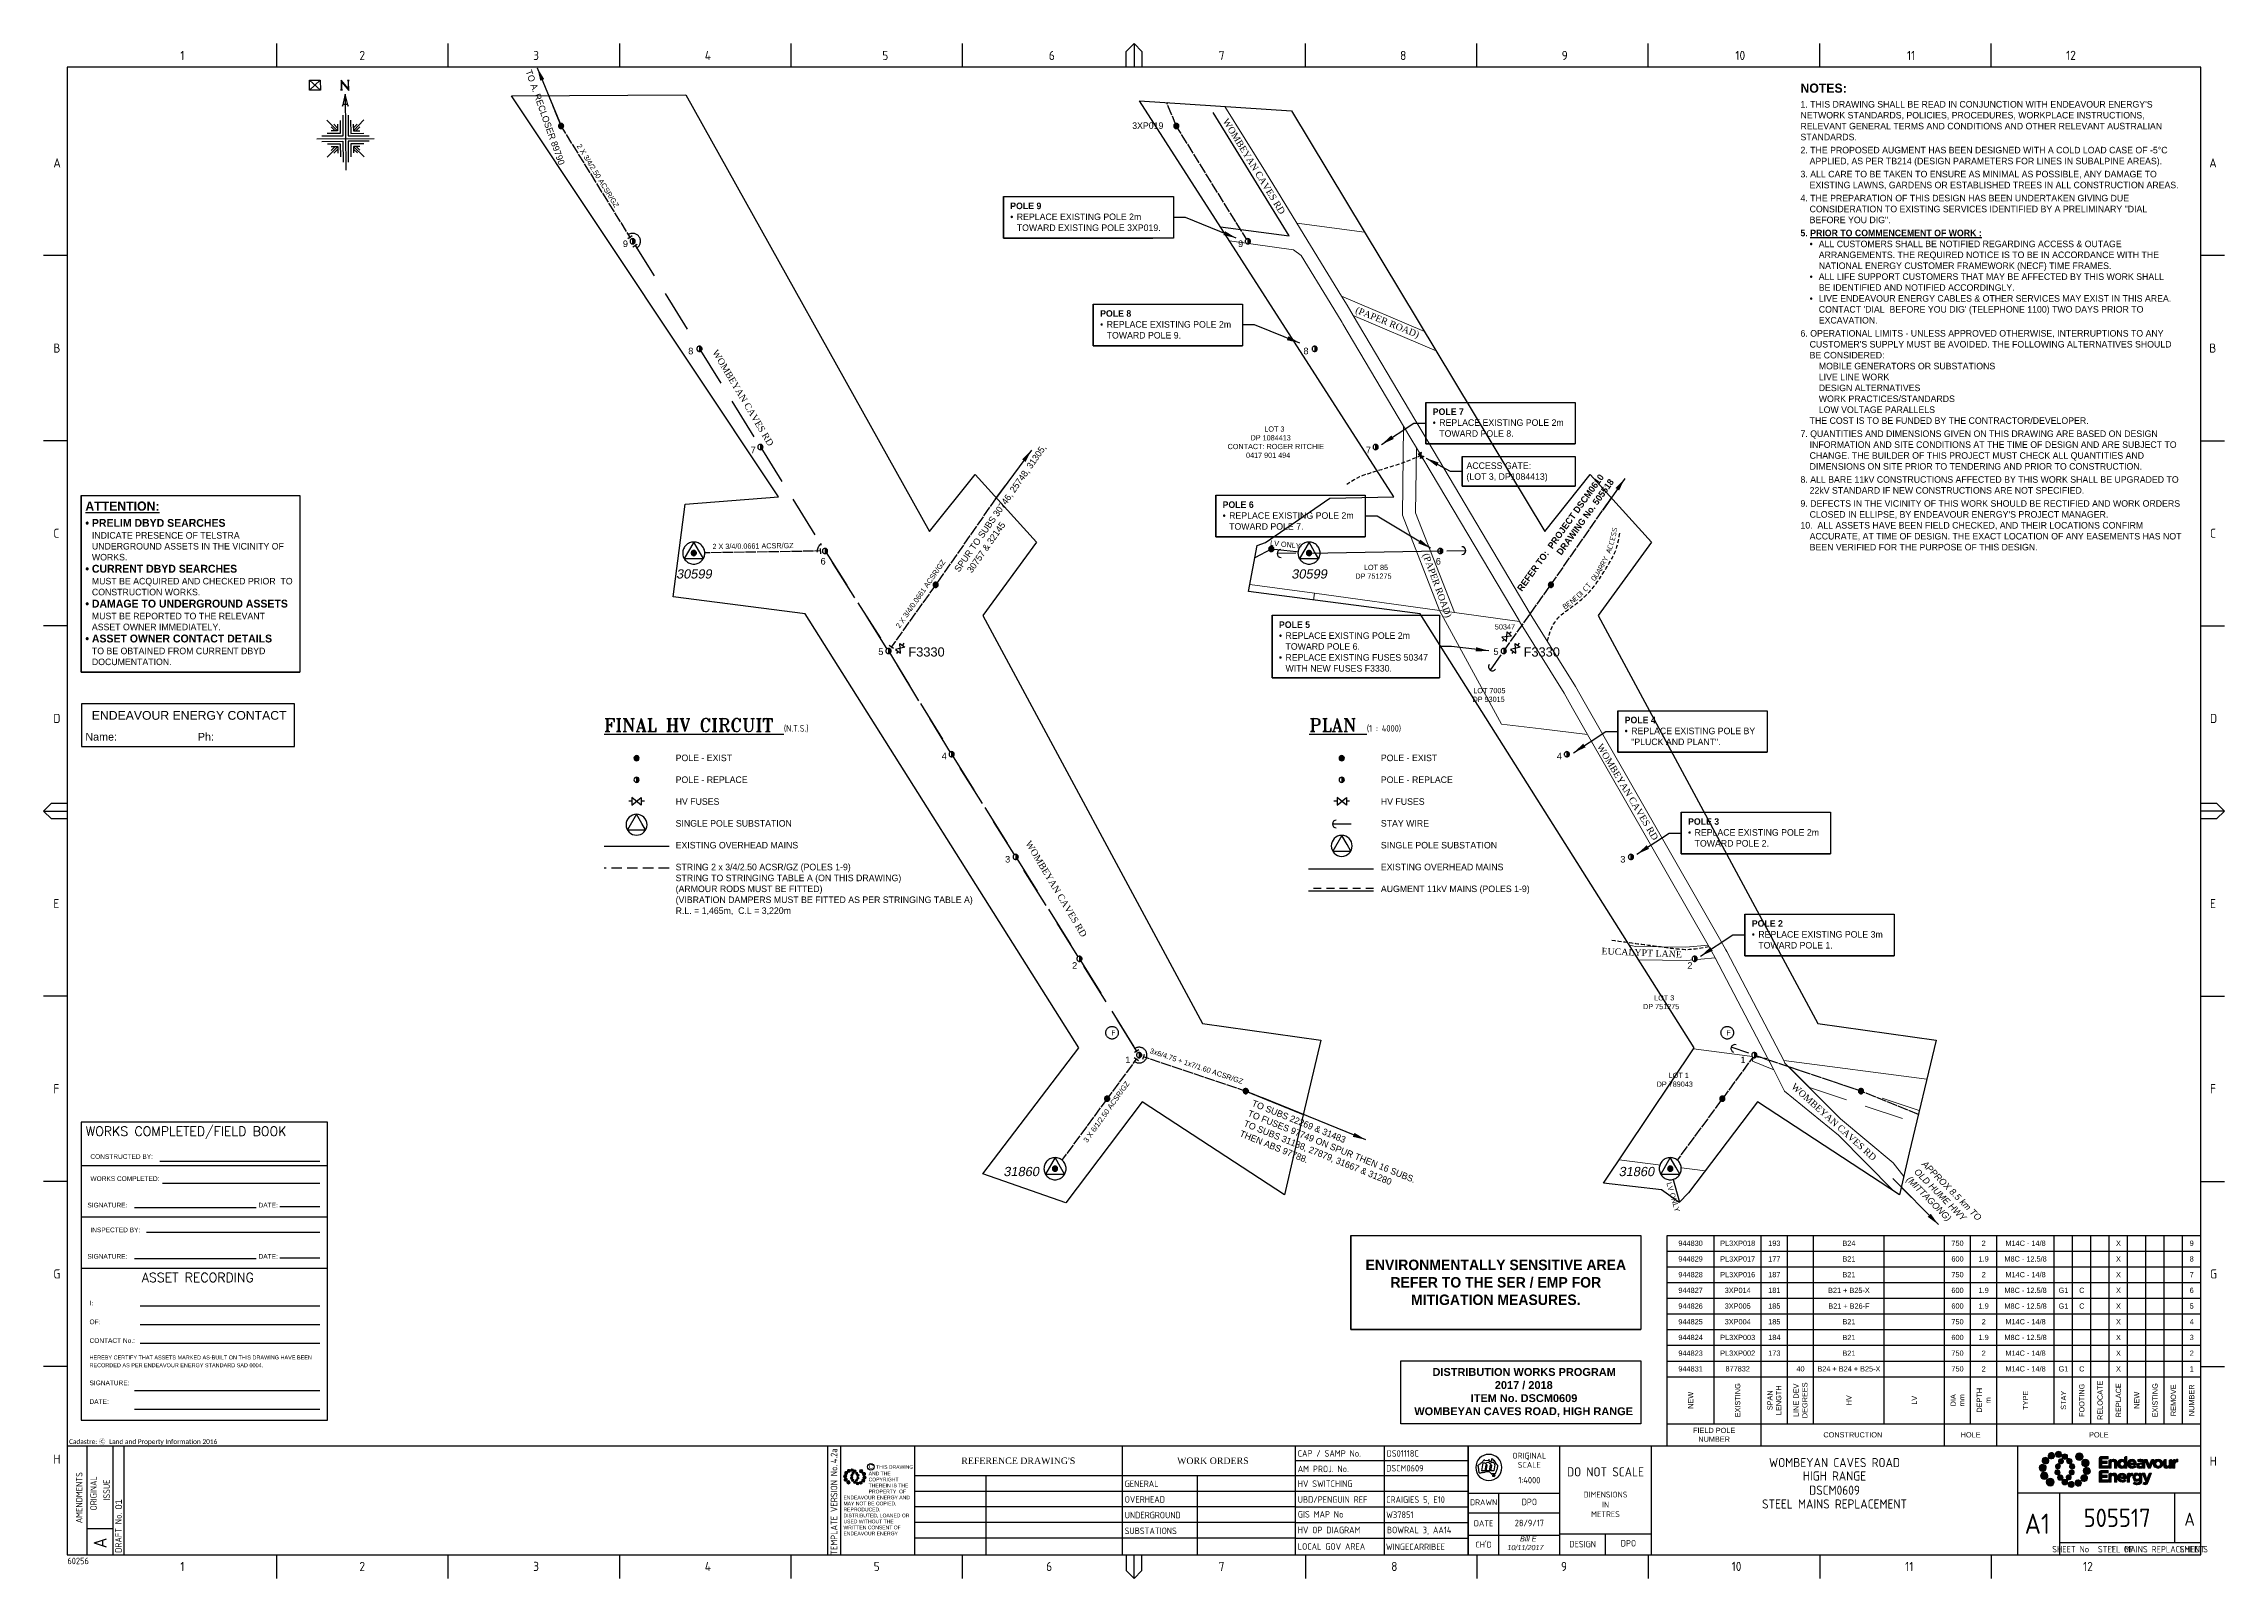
# Paper-space layout 'A1' of a CAD drawing. Header units: metres, sheet in millimetres. Extents: x -21 to 813, y -3 to 583.
# The model-space entities are those that its viewports show. They can reach past a viewport. Long polylines and large blocks are cut down to what shows.
import ezdxf
from ezdxf.enums import TextEntityAlignment as Align

# ---------------------------------------------------------------- set-up
doc = ezdxf.new("R2010")
doc.units = ezdxf.units.M
for name, pattern in [('Cable Exist OH', [1, 1, 0]), ('Cable Exist UG', [8.2, 4, -1.2, 1.8, -1.2]), ('Cable New OH', [6, 4, -2]), ('Dash', [5, 3, -2]), ('DASHED', [0.75, 0.5, -0.25]), ('HIDDEN', [0.375, 0.25, -0.125]), ('HIDDEN2', [0.1875, 0.125, -0.0625])]:
    doc.linetypes.add(name, pattern=pattern)
doc.layers.get('0').update_dxf_attribs({"color": 6})
for name, color, linetype in [('_User_HV_Exist', 7, 'Continuous'), ('Equip_SP_HV_EXT', 7, 'Continuous'), ('Equip_SP_HV_NEW', 2, 'Continuous'), ('Mains_HV_EXT', 7, 'Continuous'), ('Mains_HV_NEW', 2, 'Continuous'), ('Mains_HV_New_B10', 2, 'Continuous'), ('Mains_HV_NEW_Hardwired', 2, 'Continuous'), ('Notes', 7, 'Continuous'), ('OH_Details_SP_MISC', 7, 'Continuous'), ('Services_SP_EXT', 7, 'Continuous'), ('Sub_SP_TR_HV_LV_EXT', 7, 'Continuous'), ('Sub_SP_TR_HV_LV_MOD', 3, 'Continuous'), ('SupportsOH_SP_TR_HV_LV_SL_EXT', 7, 'Continuous'), ('SupportsOH_SP_TR_HV_LV_SL_MOD', 3, 'Continuous'), ('SupportsOH_SP_TR_HV_LV_SL_NEW', 2, 'Continuous'), ('SupportsUG_SP_EXT', 7, 'Continuous')]:
    doc.layers.add(name, color=color, linetype=linetype)
for name, color, linetype, lineweight in [('Cadastre Land Parcels_SP_EXT', 8, 'Continuous', 5), ('Cadastre Other Property_SP_EXT', 8, 'HIDDEN', 5), ('Cadastre Roads_SP_EXT', 8, 'Continuous', 5)]:
    doc.layers.add(name, color=color, linetype=linetype, lineweight=lineweight)
doc.layers.add('Viewports', color=6, linetype='Continuous', plot=False)
doc.styles.add('ARIAL', font='arial.ttf', dxfattribs={"height": 2})
doc.styles.add('Elec', font='romand__.ttf')
doc.styles.add('iecARIAL', font='arial.ttf', dxfattribs={"height": 2})
doc.styles.add('iecISOCP', font='isocp.shx')
doc.styles.add('iecNAME', font='times.ttf')
doc.styles.add('IECSYMBOL1', font='isocp.shx')
doc.styles.add('iecTimesNewRoman', font='times.ttf')
doc.styles.add('ieISOCP', font='isocp.shx')
doc.styles.add('POLE_LABEL', font='arial.ttf')
doc.styles.add('RoadName', font='arial.ttf', dxfattribs={"height": 2.5})
doc.styles.get("Standard").update_dxf_attribs({"font": 'arial.ttf'})
doc.dimstyles.new('IEC Standard', dxfattribs={"dimtxt": 2.5, "dimasz": 2.5, "dimexe": 1.25, "dimexo": 0.625, "dimtad": 1, "dimtxsty": 'ieISOCP', "dimcen": 2.5, "dimadec": 0, "dimazin": 0, "dimtfac": 1, "dimtmove": 0, "dimatfit": 3, "dimfxl": 1, "dimarcsym": 0})

# ---------------------------------------------------------------- blocks, each defined once
blk = doc.blocks.new('A$C30A46249')
at = {"color": 7, "lineweight": -3, "insert": (6.92, 4.97), "char_height": 1.79, "attachment_point": 7, "line_spacing_factor": 1.2}
blk.add_mtext('{\\fCalibri|b0|i0|c0|p34;\\C256;Cadastre: \\fMS Gothic|b0|i0|c128|p49;\\C250;\\c2236962;Ⓒ\\fMS Gothic|b0|i0|c0|p49; \\fCalibri|b0|i0|c0|p34;\\C256;Land and Property Information 2016}', dxfattribs=at)
blk = doc.blocks.new('EE_LOGO_SMALL')
at = {"layer": 'Notes'}
h = blk.add_hatch(color=256, dxfattribs=at)
edge = h.paths.add_edge_path()
edge.add_spline(control_points=[(-8.4, 2), (-9.2, 2), (-9.8, 1.4), (-9.8, 0.7), (-9.9, -0.1), (-9.3, -0.7), (-8.6, -0.8), (-7.8, -0.8), (-7.2, -0.2), (-7.1, 0.5), (-7.1, 1.3), (-7.7, 1.9), (-8.4, 2)], knot_values=[0, 0, 0, 0, 1, 1, 1, 2, 2, 2, 3, 3, 3, 4, 4, 4, 4], degree=3, periodic=0)
h = blk.add_hatch(color=256, dxfattribs=at)
edge = h.paths.add_edge_path()
edge.add_spline(control_points=[(-6.8, 4.5), (-7.4, 4.8), (-8.2, 4.6), (-8.6, 4), (-8.9, 3.4), (-8.7, 2.6), (-8.1, 2.2), (-7.5, 1.9), (-6.7, 2.1), (-6.3, 2.7), (-6, 3.3), (-6.2, 4.1), (-6.8, 4.5)], knot_values=[0, 0, 0, 0, 1, 1, 1, 2, 2, 2, 3, 3, 3, 4, 4, 4, 4], degree=3, periodic=0)
h = blk.add_hatch(color=256, dxfattribs=at)
edge = h.paths.add_edge_path()
edge.add_spline(control_points=[(-4.2, 5.9), (-4.6, 6.5), (-5.3, 6.6), (-5.9, 6.3), (-6.4, 5.9), (-6.6, 5.1), (-6.2, 4.6), (-5.9, 4), (-5.1, 3.8), (-4.6, 4.2), (-4, 4.6), (-3.8, 5.3), (-4.2, 5.9)], knot_values=[0, 0, 0, 0, 1, 1, 1, 2, 2, 2, 3, 3, 3, 4, 4, 4, 4], degree=3, periodic=0)
h = blk.add_hatch(color=256, dxfattribs=at)
edge = h.paths.add_edge_path()
edge.add_spline(control_points=[(-1.3, 5.9), (-1.4, 6.5), (-2, 7), (-2.6, 6.9), (-3.3, 6.9), (-3.7, 6.3), (-3.7, 5.6), (-3.6, 5), (-3, 4.5), (-2.4, 4.6), (-1.7, 4.7), (-1.3, 5.2), (-1.3, 5.9)], knot_values=[0, 0, 0, 0, 1, 1, 1, 2, 2, 2, 3, 3, 3, 4, 4, 4, 4], degree=3, periodic=0)
h = blk.add_hatch(color=256, dxfattribs=at)
edge = h.paths.add_edge_path()
edge.add_spline(control_points=[(-2.5, 2.1), (-3, 2.2), (-3.5, 1.9), (-3.6, 1.3), (-3.7, 0.8), (-3.4, 0.3), (-2.9, 0.2), (-2.4, 0.1), (-1.9, 0.4), (-1.8, 0.9), (-1.7, 1.5), (-2, 2), (-2.5, 2.1)], knot_values=[0, 0, 0, 0, 1, 1, 1, 2, 2, 2, 3, 3, 3, 4, 4, 4, 4], degree=3, periodic=0)
h = blk.add_hatch(color=256, dxfattribs=at)
edge = h.paths.add_edge_path()
edge.add_spline(control_points=[(1, 4.9), (1, 4.3), (0.5, 3.8), (-0.1, 3.8), (-0.7, 3.8), (-1.2, 4.3), (-1.2, 4.9), (-1.2, 5.5), (-0.7, 6), (-0.1, 6), (0.5, 6), (1, 5.5), (1, 4.9)], knot_values=[0, 0, 0, 0, 1, 1, 1, 2, 2, 2, 3, 3, 3, 4, 4, 4, 4], degree=3, periodic=0)
edge = h.paths.add_edge_path()
edge.add_spline(control_points=[(-1.4, 4), (-1.9, 4.1), (-2.4, 3.8), (-2.5, 3.3), (-2.6, 2.7), (-2.3, 2.2), (-1.8, 2.1), (-1.3, 2), (-0.7, 2.3), (-0.6, 2.9), (-0.5, 3.4), (-0.9, 3.9), (-1.4, 4)], knot_values=[0, 0, 0, 0, 1, 1, 1, 2, 2, 2, 3, 3, 3, 4, 4, 4, 4], degree=3, periodic=0)
h = blk.add_hatch(color=256, dxfattribs=at)
edge = h.paths.add_edge_path()
edge.add_spline(control_points=[(2.3, 2.4), (2.8, 2.8), (2.8, 3.4), (2.4, 3.9), (2, 4.3), (1.4, 4.3), (0.9, 3.9), (0.5, 3.6), (0.5, 2.9), (0.9, 2.5), (1.2, 2), (1.9, 2), (2.3, 2.4)], knot_values=[0, 0, 0, 0, 1, 1, 1, 2, 2, 2, 3, 3, 3, 4, 4, 4, 4], degree=3, periodic=0)
edge = h.paths.add_edge_path()
edge.add_spline(control_points=[(1, 4.9), (1, 4.3), (0.5, 3.8), (-0.1, 3.8), (-0.7, 3.8), (-1.2, 4.3), (-1.2, 4.9), (-1.2, 5.5), (-0.7, 6), (-0.1, 6), (0.5, 6), (1, 5.5), (1, 4.9)], knot_values=[0, 0, 0, 0, 1, 1, 1, 2, 2, 2, 3, 3, 3, 4, 4, 4, 4], degree=3, periodic=0)
h = blk.add_hatch(color=256, dxfattribs=at)
edge = h.paths.add_edge_path()
edge.add_spline(control_points=[(1, 4.9), (1, 4.3), (0.5, 3.8), (-0.1, 3.8), (-0.7, 3.8), (-1.2, 4.3), (-1.2, 4.9), (-1.2, 5.5), (-0.7, 6), (-0.1, 6), (0.5, 6), (1, 5.5), (1, 4.9)], knot_values=[0, 0, 0, 0, 1, 1, 1, 2, 2, 2, 3, 3, 3, 4, 4, 4, 4], degree=3, periodic=0)
edge = h.paths.add_edge_path(flags=16)
edge.add_spline(control_points=[(1, 4.9), (1, 4.3), (0.5, 3.8), (-0.1, 3.8), (-0.7, 3.8), (-1.2, 4.3), (-1.2, 4.9), (-1.2, 5.5), (-0.7, 6), (-0.1, 6), (0.5, 6), (1, 5.5), (1, 4.9)], knot_values=[0, 0, 0, 0, 1, 1, 1, 2, 2, 2, 3, 3, 3, 4, 4, 4, 4], degree=3, periodic=0)
h = blk.add_hatch(color=256, dxfattribs=at)
edge = h.paths.add_edge_path()
edge.add_spline(control_points=[(3, 0.2), (3.5, 0.3), (3.8, 0.9), (3.7, 1.4), (3.6, 1.9), (3, 2.3), (2.5, 2.1), (1.9, 2), (1.6, 1.4), (1.8, 0.9), (1.9, 0.4), (2.5, 0.1), (3, 0.2)], knot_values=[0, 0, 0, 0, 1, 1, 1, 2, 2, 2, 3, 3, 3, 4, 4, 4, 4], degree=3, periodic=0)
h = blk.add_hatch(color=256, dxfattribs=at)
edge = h.paths.add_edge_path()
edge.add_spline(control_points=[(7, 4.9), (7, 4), (6.3, 3.4), (5.5, 3.4), (4.6, 3.4), (4, 4), (4, 4.9), (4, 5.7), (4.6, 6.4), (5.5, 6.4), (6.3, 6.4), (7, 5.7), (7, 4.9)], knot_values=[0, 0, 0, 0, 1, 1, 1, 2, 2, 2, 3, 3, 3, 4, 4, 4, 4], degree=3, periodic=0)
h = blk.add_hatch(color=256, dxfattribs=at)
edge = h.paths.add_edge_path()
edge.add_spline(control_points=[(8.4, 1.1), (9.1, 1.5), (9.4, 2.3), (9.1, 3), (8.8, 3.7), (7.9, 4.1), (7.2, 3.8), (6.5, 3.4), (6.2, 2.6), (6.5, 1.9), (6.8, 1.2), (7.7, 0.8), (8.4, 1.1)], knot_values=[0, 0, 0, 0, 1, 1, 1, 2, 2, 2, 3, 3, 3, 4, 4, 4, 4], degree=3, periodic=0)
h = blk.add_hatch(color=256, dxfattribs=at)
edge = h.paths.add_edge_path()
edge.add_spline(control_points=[(8.3, -1.9), (9, -1.9), (9.7, -1.4), (9.7, -0.6), (9.7, 0.1), (9.2, 0.8), (8.4, 0.8), (7.7, 0.8), (7, 0.3), (7, -0.5), (6.9, -1.2), (7.5, -1.9), (8.3, -1.9)], knot_values=[0, 0, 0, 0, 1, 1, 1, 2, 2, 2, 3, 3, 3, 4, 4, 4, 4], degree=3, periodic=0)
h = blk.add_hatch(color=256, dxfattribs=at)
edge = h.paths.add_edge_path()
edge.add_spline(control_points=[(-8.5, -1.1), (-9.2, -1.4), (-9.6, -2.3), (-9.3, -3), (-8.9, -3.7), (-8.1, -4), (-7.4, -3.7), (-6.7, -3.4), (-6.3, -2.5), (-6.6, -1.8), (-7, -1.1), (-7.8, -0.8), (-8.5, -1.1)], knot_values=[0, 0, 0, 0, 1, 1, 1, 2, 2, 2, 3, 3, 3, 4, 4, 4, 4], degree=3, periodic=0)
h = blk.add_hatch(color=256, dxfattribs=at)
edge = h.paths.add_edge_path()
edge.add_spline(control_points=[(-7.1, -4.8), (-7.1, -4), (-6.5, -3.3), (-5.6, -3.3), (-4.8, -3.3), (-4.1, -4), (-4.1, -4.8), (-4.1, -5.7), (-4.8, -6.3), (-5.6, -6.3), (-6.5, -6.3), (-7.1, -5.7), (-7.1, -4.8)], knot_values=[0, 0, 0, 0, 1, 1, 1, 2, 2, 2, 3, 3, 3, 4, 4, 4, 4], degree=3, periodic=0)
h = blk.add_hatch(color=256, dxfattribs=at)
edge = h.paths.add_edge_path()
edge.add_spline(control_points=[(-3.1, -0.2), (-3.7, -0.3), (-4, -0.8), (-3.8, -1.4), (-3.7, -1.9), (-3.2, -2.2), (-2.6, -2.1), (-2.1, -1.9), (-1.8, -1.4), (-1.9, -0.9), (-2.1, -0.3), (-2.6, 0), (-3.1, -0.2)], knot_values=[0, 0, 0, 0, 1, 1, 1, 2, 2, 2, 3, 3, 3, 4, 4, 4, 4], degree=3, periodic=0)
h = blk.add_hatch(color=256, dxfattribs=at)
edge = h.paths.add_edge_path()
edge.add_spline(control_points=[(-2.5, -2.3), (-2.9, -2.7), (-3, -3.4), (-2.6, -3.8), (-2.2, -4.2), (-1.5, -4.3), (-1.1, -3.9), (-0.7, -3.5), (-0.6, -2.8), (-1, -2.4), (-1.4, -2), (-2, -1.9), (-2.5, -2.3)], knot_values=[0, 0, 0, 0, 1, 1, 1, 2, 2, 2, 3, 3, 3, 4, 4, 4, 4], degree=3, periodic=0)
h = blk.add_hatch(color=256, dxfattribs=at)
edge = h.paths.add_edge_path()
edge.add_spline(control_points=[(-1.2, -4.8), (-1.2, -4.2), (-0.7, -3.7), (-0.1, -3.7), (0.5, -3.7), (1, -4.2), (1, -4.8), (1, -5.4), (0.5, -5.9), (-0.1, -5.9), (-0.7, -5.9), (-1.2, -5.4), (-1.2, -4.8)], knot_values=[0, 0, 0, 0, 1, 1, 1, 2, 2, 2, 3, 3, 3, 4, 4, 4, 4], degree=3, periodic=0)
h = blk.add_hatch(color=256, dxfattribs=at)
edge = h.paths.add_edge_path()
edge.add_spline(control_points=[(1.2, -3.9), (1.7, -4.1), (2.2, -3.7), (2.3, -3.2), (2.5, -2.7), (2.1, -2.2), (1.6, -2.1), (1.1, -2), (0.6, -2.3), (0.5, -2.8), (0.4, -3.3), (0.7, -3.8), (1.2, -3.9)], knot_values=[0, 0, 0, 0, 1, 1, 1, 2, 2, 2, 3, 3, 3, 4, 4, 4, 4], degree=3, periodic=0)
h = blk.add_hatch(color=256, dxfattribs=at)
edge = h.paths.add_edge_path()
edge.add_spline(control_points=[(1.2, -5.8), (1.3, -6.5), (1.8, -6.9), (2.5, -6.9), (3.1, -6.8), (3.6, -6.2), (3.5, -5.6), (3.4, -5), (2.9, -4.5), (2.2, -4.6), (1.6, -4.6), (1.1, -5.2), (1.2, -5.8)], knot_values=[0, 0, 0, 0, 1, 1, 1, 2, 2, 2, 3, 3, 3, 4, 4, 4, 4], degree=3, periodic=0)
h = blk.add_hatch(color=256, dxfattribs=at)
edge = h.paths.add_edge_path()
edge.add_spline(control_points=[(2.4, -2), (2.9, -2.1), (3.4, -1.8), (3.5, -1.3), (3.6, -0.8), (3.3, -0.3), (2.8, -0.2), (2.2, -0.1), (1.7, -0.4), (1.6, -0.9), (1.5, -1.4), (1.8, -1.9), (2.4, -2)], knot_values=[0, 0, 0, 0, 1, 1, 1, 2, 2, 2, 3, 3, 3, 4, 4, 4, 4], degree=3, periodic=0)
h = blk.add_hatch(color=256, dxfattribs=at)
edge = h.paths.add_edge_path()
edge.add_spline(control_points=[(4, -5.8), (4.4, -6.4), (5.2, -6.6), (5.7, -6.2), (6.3, -5.8), (6.5, -5.1), (6.1, -4.5), (5.7, -4), (5, -3.8), (4.4, -4.2), (3.8, -4.5), (3.7, -5.3), (4, -5.8)], knot_values=[0, 0, 0, 0, 1, 1, 1, 2, 2, 2, 3, 3, 3, 4, 4, 4, 4], degree=3, periodic=0)
h = blk.add_hatch(color=256, dxfattribs=at)
edge = h.paths.add_edge_path()
edge.add_spline(control_points=[(6.7, -4.4), (7.3, -4.8), (8.1, -4.6), (8.4, -4), (8.8, -3.3), (8.6, -2.6), (8, -2.2), (7.3, -1.8), (6.6, -2.1), (6.2, -2.7), (5.8, -3.3), (6, -4.1), (6.7, -4.4)], knot_values=[0, 0, 0, 0, 1, 1, 1, 2, 2, 2, 3, 3, 3, 4, 4, 4, 4], degree=3, periodic=0)
at = {"layer": 'Notes', "lineweight": 0}
for points in [[(1.8, 2.1), (1.8, 2.1)], [(-2, -2.1), (-2, -2.1)]]:
    blk.add_lwpolyline(points, dxfattribs=at)
for points in [[(-8.4, 2), (-9.2, 2), (-9.8, 1.4), (-9.8, 0.7), (-9.9, -0.1), (-9.3, -0.7), (-8.6, -0.8), (-7.8, -0.8), (-7.2, -0.2), (-7.1, 0.5), (-7.1, 1.3), (-7.7, 1.9), (-8.4, 2)], [(-6.8, 4.5), (-7.4, 4.8), (-8.2, 4.6), (-8.6, 4), (-8.9, 3.4), (-8.7, 2.6), (-8.1, 2.2), (-7.5, 1.9), (-6.7, 2.1), (-6.3, 2.7), (-6, 3.3), (-6.2, 4.1), (-6.8, 4.5)], [(-4.2, 5.9), (-4.6, 6.5), (-5.3, 6.6), (-5.9, 6.3), (-6.4, 5.9), (-6.6, 5.1), (-6.2, 4.6), (-5.9, 4), (-5.1, 3.8), (-4.6, 4.2), (-4, 4.6), (-3.8, 5.3), (-4.2, 5.9)], [(-1.3, 5.9), (-1.4, 6.5), (-2, 7), (-2.6, 6.9), (-3.3, 6.9), (-3.7, 6.3), (-3.7, 5.6), (-3.6, 5), (-3, 4.5), (-2.4, 4.6), (-1.7, 4.7), (-1.3, 5.2), (-1.3, 5.9)], [(-2.5, 2.1), (-3, 2.2), (-3.5, 1.9), (-3.6, 1.3), (-3.7, 0.8), (-3.4, 0.3), (-2.9, 0.2), (-2.4, 0.1), (-1.9, 0.4), (-1.8, 0.9), (-1.7, 1.5), (-2, 2), (-2.5, 2.1)], [(-1.4, 4), (-1.9, 4.1), (-2.4, 3.8), (-2.5, 3.3), (-2.6, 2.7), (-2.3, 2.2), (-1.8, 2.1), (-1.3, 2), (-0.7, 2.3), (-0.6, 2.9), (-0.5, 3.4), (-0.9, 3.9), (-1.4, 4)], [(1, 4.9), (1, 4.3), (0.5, 3.8), (-0.1, 3.8), (-0.7, 3.8), (-1.2, 4.3), (-1.2, 4.9), (-1.2, 5.5), (-0.7, 6), (-0.1, 6), (0.5, 6), (1, 5.5), (1, 4.9)], [(1, 4.9), (1, 4.3), (0.5, 3.8), (-0.1, 3.8), (-0.7, 3.8), (-1.2, 4.3), (-1.2, 4.9), (-1.2, 5.5), (-0.7, 6), (-0.1, 6), (0.5, 6), (1, 5.5), (1, 4.9)], [(2.3, 2.4), (2.8, 2.8), (2.8, 3.4), (2.4, 3.9), (2, 4.3), (1.4, 4.3), (0.9, 3.9), (0.5, 3.6), (0.5, 2.9), (0.9, 2.5), (1.2, 2), (1.9, 2), (2.3, 2.4)], [(3, 0.2), (3.5, 0.3), (3.8, 0.9), (3.7, 1.4), (3.6, 1.9), (3, 2.3), (2.5, 2.1), (1.9, 2), (1.6, 1.4), (1.8, 0.9), (1.9, 0.4), (2.5, 0.1), (3, 0.2)], [(7, 4.9), (7, 4), (6.3, 3.4), (5.5, 3.4), (4.6, 3.4), (4, 4), (4, 4.9), (4, 5.7), (4.6, 6.4), (5.5, 6.4), (6.3, 6.4), (7, 5.7), (7, 4.9)], [(8.4, 1.1), (9.1, 1.5), (9.4, 2.3), (9.1, 3), (8.8, 3.7), (7.9, 4.1), (7.2, 3.8), (6.5, 3.4), (6.2, 2.6), (6.5, 1.9), (6.8, 1.2), (7.7, 0.8), (8.4, 1.1)], [(8.3, -1.9), (9, -1.9), (9.7, -1.4), (9.7, -0.6), (9.7, 0.1), (9.2, 0.8), (8.4, 0.8), (7.7, 0.8), (7, 0.3), (7, -0.5), (6.9, -1.2), (7.5, -1.9), (8.3, -1.9)], [(-8.5, -1.1), (-9.2, -1.4), (-9.6, -2.3), (-9.3, -3), (-8.9, -3.7), (-8.1, -4), (-7.4, -3.7), (-6.7, -3.4), (-6.3, -2.5), (-6.6, -1.8), (-7, -1.1), (-7.8, -0.8), (-8.5, -1.1)], [(-7.1, -4.8), (-7.1, -4), (-6.5, -3.3), (-5.6, -3.3), (-4.8, -3.3), (-4.1, -4), (-4.1, -4.8), (-4.1, -5.7), (-4.8, -6.3), (-5.6, -6.3), (-6.5, -6.3), (-7.1, -5.7), (-7.1, -4.8)], [(-3.1, -0.2), (-3.7, -0.3), (-4, -0.8), (-3.8, -1.4), (-3.7, -1.9), (-3.2, -2.2), (-2.6, -2.1), (-2.1, -1.9), (-1.8, -1.4), (-1.9, -0.9), (-2.1, -0.3), (-2.6, 0), (-3.1, -0.2)], [(-2.5, -2.3), (-2.9, -2.7), (-3, -3.4), (-2.6, -3.8), (-2.2, -4.2), (-1.5, -4.3), (-1.1, -3.9), (-0.7, -3.5), (-0.6, -2.8), (-1, -2.4), (-1.4, -2), (-2, -1.9), (-2.5, -2.3)], [(-1.2, -4.8), (-1.2, -4.2), (-0.7, -3.7), (-0.1, -3.7), (0.5, -3.7), (1, -4.2), (1, -4.8), (1, -5.4), (0.5, -5.9), (-0.1, -5.9), (-0.7, -5.9), (-1.2, -5.4), (-1.2, -4.8)], [(1.2, -3.9), (1.7, -4.1), (2.2, -3.7), (2.3, -3.2), (2.5, -2.7), (2.1, -2.2), (1.6, -2.1), (1.1, -2), (0.6, -2.3), (0.5, -2.8), (0.4, -3.3), (0.7, -3.8), (1.2, -3.9)], [(1.2, -5.8), (1.3, -6.5), (1.8, -6.9), (2.5, -6.9), (3.1, -6.8), (3.6, -6.2), (3.5, -5.6), (3.4, -5), (2.9, -4.5), (2.2, -4.6), (1.6, -4.6), (1.1, -5.2), (1.2, -5.8)], [(2.4, -2), (2.9, -2.1), (3.4, -1.8), (3.5, -1.3), (3.6, -0.8), (3.3, -0.3), (2.8, -0.2), (2.2, -0.1), (1.7, -0.4), (1.6, -0.9), (1.5, -1.4), (1.8, -1.9), (2.4, -2)], [(4, -5.8), (4.4, -6.4), (5.2, -6.6), (5.7, -6.2), (6.3, -5.8), (6.5, -5.1), (6.1, -4.5), (5.7, -4), (5, -3.8), (4.4, -4.2), (3.8, -4.5), (3.7, -5.3), (4, -5.8)], [(6.7, -4.4), (7.3, -4.8), (8.1, -4.6), (8.4, -4), (8.8, -3.3), (8.6, -2.6), (8, -2.2), (7.3, -1.8), (6.6, -2.1), (6.2, -2.7), (5.8, -3.3), (6, -4.1), (6.7, -4.4)]]:
    blk.add_open_spline(points, degree=3, knots=[0, 0, 0, 0, 1, 1, 1, 2, 2, 2, 3, 3, 3, 4, 4, 4, 4], dxfattribs=at)
blk = doc.blocks.new('EE_COPYRIGHT_A1')
at = {"layer": 'Notes'}
blk.add_circle((9.53, -0.82), 1.15, dxfattribs=at)
at = {"xscale": 0.4, "yscale": 0.4, "zscale": 0.4}
blk.add_blockref('EE_LOGO_SMALL', (3.96, -4.29), dxfattribs=at)
at = {"layer": 'Notes', "insert": (0, 0), "char_height": 1.25, "width": 24.1208, "attachment_point": 1, "style": 'ARIAL'}
blk.add_mtext('\\pt8.75;               ^I{\\H1.2x;C } THIS DRAWING\\P\\pi-8.75,l8.75,t8.75,20;       ^IAND THE ^I\\P\\pi0,t8.75;COPYRIGHT\\P\\pi-8.75,t1.25,8.75;^I^ITHEREIN IS THE PROPERTY  OF \\P\\pi0,l0,t1.25;ENDEAVOUR ENERGY AND MAY NOT BE COPIED, REPRODUCED, DISTRIBUTED, LOANED OR USED WITHOUT THE WRITTEN CONSENT OF ENDEAVOUR ENERGY', dxfattribs=at)
blk = doc.blocks.new('EE_LOGO')
h = blk.add_hatch(color=7)
edge = h.paths.add_edge_path()
edge.add_spline(control_points=[(-25.34, 1.94), (-26.08, 1.98), (-26.72, 1.41), (-26.77, 0.66), (-26.81, -0.09), (-26.24, -0.72), (-25.49, -0.77), (-24.74, -0.81), (-24.1, -0.24), (-24.06, 0.51), (-24.02, 1.25), (-24.59, 1.89), (-25.34, 1.94)], knot_values=[0, 0, 0, 0, 1, 1, 1, 2, 2, 2, 3, 3, 3, 4, 4, 4, 4], degree=3, periodic=0)
h = blk.add_hatch(color=7)
edge = h.paths.add_edge_path()
edge.add_spline(control_points=[(-23.73, 4.46), (-24.34, 4.81), (-25.13, 4.61), (-25.49, 3.99), (-25.85, 3.38), (-25.64, 2.59), (-25.03, 2.23), (-24.41, 1.87), (-23.63, 2.08), (-23.27, 2.69), (-22.91, 3.31), (-23.12, 4.1), (-23.73, 4.46)], knot_values=[0, 0, 0, 0, 1, 1, 1, 2, 2, 2, 3, 3, 3, 4, 4, 4, 4], degree=3, periodic=0)
h = blk.add_hatch(color=7)
edge = h.paths.add_edge_path()
edge.add_spline(control_points=[(-21.12, 5.87), (-21.48, 6.44), (-22.24, 6.61), (-22.81, 6.24), (-23.37, 5.88), (-23.54, 5.12), (-23.17, 4.55), (-22.81, 3.98), (-22.05, 3.82), (-21.48, 4.19), (-20.92, 4.55), (-20.75, 5.31), (-21.12, 5.87)], knot_values=[0, 0, 0, 0, 1, 1, 1, 2, 2, 2, 3, 3, 3, 4, 4, 4, 4], degree=3, periodic=0)
h = blk.add_hatch(color=7)
edge = h.paths.add_edge_path()
edge.add_spline(control_points=[(-19.43, 2.06), (-19.94, 2.17), (-20.44, 1.84), (-20.55, 1.33), (-20.66, 0.82), (-20.34, 0.32), (-19.83, 0.21), (-19.32, 0.1), (-18.81, 0.42), (-18.71, 0.93), (-18.59, 1.44), (-18.92, 1.95), (-19.43, 2.06)], knot_values=[0, 0, 0, 0, 1, 1, 1, 2, 2, 2, 3, 3, 3, 4, 4, 4, 4], degree=3, periodic=0)
h = blk.add_hatch(color=7)
edge = h.paths.add_edge_path()
edge.add_spline(control_points=[(-18.27, 5.87), (-18.34, 6.5), (-18.91, 6.97), (-19.54, 6.9), (-20.18, 6.84), (-20.65, 6.27), (-20.58, 5.63), (-20.52, 4.99), (-19.95, 4.53), (-19.31, 4.59), (-18.67, 4.66), (-18.21, 5.23), (-18.27, 5.87)], knot_values=[0, 0, 0, 0, 1, 1, 1, 2, 2, 2, 3, 3, 3, 4, 4, 4, 4], degree=3, periodic=0)
h = blk.add_hatch(color=7)
edge = h.paths.add_edge_path()
edge.add_spline(control_points=[(-15.91, 4.86), (-15.91, 4.26), (-16.4, 3.77), (-17, 3.77), (-17.6, 3.77), (-18.08, 4.26), (-18.08, 4.86), (-18.08, 5.46), (-17.6, 5.95), (-17, 5.95), (-16.4, 5.95), (-15.91, 5.46), (-15.91, 4.86)], knot_values=[0, 0, 0, 0, 1, 1, 1, 2, 2, 2, 3, 3, 3, 4, 4, 4, 4], degree=3, periodic=0)
edge = h.paths.add_edge_path()
edge.add_spline(control_points=[(-18.29, 3.97), (-18.8, 4.08), (-19.3, 3.76), (-19.41, 3.25), (-19.52, 2.74), (-19.2, 2.23), (-18.69, 2.12), (-18.18, 2.01), (-17.67, 2.33), (-17.56, 2.84), (-17.45, 3.35), (-17.78, 3.86), (-18.29, 3.97)], knot_values=[0, 0, 0, 0, 1, 1, 1, 2, 2, 2, 3, 3, 3, 4, 4, 4, 4], degree=3, periodic=0)
h = blk.add_hatch(color=7)
edge = h.paths.add_edge_path()
edge.add_spline(control_points=[(-14.59, 2.36), (-14.16, 2.75), (-14.12, 3.41), (-14.51, 3.84), (-14.89, 4.27), (-15.55, 4.31), (-15.99, 3.93), (-16.42, 3.54), (-16.46, 2.88), (-16.07, 2.45), (-15.69, 2.01), (-15.02, 1.98), (-14.59, 2.36)], knot_values=[0, 0, 0, 0, 1, 1, 1, 2, 2, 2, 3, 3, 3, 4, 4, 4, 4], degree=3, periodic=0)
edge = h.paths.add_edge_path()
edge.add_spline(control_points=[(-15.91, 4.86), (-15.91, 4.26), (-16.4, 3.77), (-17, 3.77), (-17.6, 3.77), (-18.08, 4.26), (-18.08, 4.86), (-18.08, 5.46), (-17.6, 5.95), (-17, 5.95), (-16.4, 5.95), (-15.91, 5.46), (-15.91, 4.86)], knot_values=[0, 0, 0, 0, 1, 1, 1, 2, 2, 2, 3, 3, 3, 4, 4, 4, 4], degree=3, periodic=0)
h = blk.add_hatch(color=7)
edge = h.paths.add_edge_path()
edge.add_spline(control_points=[(-15.91, 4.86), (-15.91, 4.26), (-16.4, 3.77), (-17, 3.77), (-17.6, 3.77), (-18.08, 4.26), (-18.08, 4.86), (-18.08, 5.46), (-17.6, 5.95), (-17, 5.95), (-16.4, 5.95), (-15.91, 5.46), (-15.91, 4.86)], knot_values=[0, 0, 0, 0, 1, 1, 1, 2, 2, 2, 3, 3, 3, 4, 4, 4, 4], degree=3, periodic=0)
edge = h.paths.add_edge_path(flags=16)
edge.add_spline(control_points=[(-15.91, 4.86), (-15.91, 4.26), (-16.4, 3.77), (-17, 3.77), (-17.6, 3.77), (-18.08, 4.26), (-18.08, 4.86), (-18.08, 5.46), (-17.6, 5.95), (-17, 5.95), (-16.4, 5.95), (-15.91, 5.46), (-15.91, 4.86)], knot_values=[0, 0, 0, 0, 1, 1, 1, 2, 2, 2, 3, 3, 3, 4, 4, 4, 4], degree=3, periodic=0)
h = blk.add_hatch(color=7)
edge = h.paths.add_edge_path()
edge.add_spline(control_points=[(-13.94, 0.18), (-13.41, 0.32), (-13.09, 0.87), (-13.23, 1.4), (-13.37, 1.93), (-13.92, 2.25), (-14.45, 2.11), (-14.98, 1.97), (-15.3, 1.42), (-15.16, 0.89), (-15.02, 0.36), (-14.47, 0.04), (-13.94, 0.18)], knot_values=[0, 0, 0, 0, 1, 1, 1, 2, 2, 2, 3, 3, 3, 4, 4, 4, 4], degree=3, periodic=0)
h = blk.add_hatch(color=7)
edge = h.paths.add_edge_path()
edge.add_spline(control_points=[(-9.93, 4.86), (-9.93, 4.03), (-10.61, 3.35), (-11.44, 3.35), (-12.28, 3.35), (-12.95, 4.03), (-12.95, 4.86), (-12.95, 5.69), (-12.28, 6.37), (-11.44, 6.37), (-10.61, 6.37), (-9.93, 5.69), (-9.93, 4.86)], knot_values=[0, 0, 0, 0, 1, 1, 1, 2, 2, 2, 3, 3, 3, 4, 4, 4, 4], degree=3, periodic=0)
h = blk.add_hatch(color=7)
edge = h.paths.add_edge_path()
edge.add_spline(control_points=[(-8.55, 1.13), (-7.83, 1.45), (-7.5, 2.29), (-7.82, 3.01), (-8.14, 3.73), (-8.98, 4.06), (-9.7, 3.74), (-10.42, 3.42), (-10.75, 2.58), (-10.43, 1.86), (-10.11, 1.14), (-9.27, 0.81), (-8.55, 1.13)], knot_values=[0, 0, 0, 0, 1, 1, 1, 2, 2, 2, 3, 3, 3, 4, 4, 4, 4], degree=3, periodic=0)
h = blk.add_hatch(color=7)
edge = h.paths.add_edge_path()
edge.add_spline(control_points=[(-8.66, -1.92), (-7.91, -1.96), (-7.27, -1.39), (-7.23, -0.64), (-7.19, 0.1), (-7.76, 0.74), (-8.51, 0.78), (-9.25, 0.83), (-9.89, 0.26), (-9.94, -0.49), (-9.98, -1.24), (-9.41, -1.88), (-8.66, -1.92)], knot_values=[0, 0, 0, 0, 1, 1, 1, 2, 2, 2, 3, 3, 3, 4, 4, 4, 4], degree=3, periodic=0)
h = blk.add_hatch(color=7)
edge = h.paths.add_edge_path()
edge.add_spline(control_points=[(-3.85, 0.44), (-3.85, 0.44), (-3.85, 4.25), (-3.85, 4.3), (-3.85, 4.35), (-3.85, 4.86), (-3.29, 4.86), (-2.74, 4.86), (-0.49, 4.86), (-0.49, 4.86), (-0.49, 4.86), (-0.49, 4), (-0.49, 4), (-0.49, 4), (-2.89, 4), (-2.89, 4), (-2.89, 4), (-2.89, 3.1), (-2.89, 3.1), (-2.89, 3.1), (-0.8, 3.1), (-0.8, 3.1), (-0.8, 3.1), (-0.8, 2.23), (-0.8, 2.23), (-0.8, 2.23), (-2.89, 2.23), (-2.89, 2.23), (-2.89, 2.23), (-2.89, 1.31), (-2.89, 1.31), (-2.89, 1.31), (-0.49, 1.31), (-0.49, 1.31), (-0.49, 1.31), (-0.49, 0.44), (-0.49, 0.44), (-0.49, 0.44), (-3.85, 0.44), (-3.85, 0.44)], knot_values=[0, 0, 0, 0, 1, 1, 1, 2, 2, 2, 3, 3, 3, 4, 4, 4, 5, 5, 5, 6, 6, 6, 7, 7, 7, 8, 8, 8, 9, 9, 9, 10, 10, 10, 11, 11, 11, 12, 12, 12, 13, 13, 13, 13], degree=3, periodic=0)
h = blk.add_hatch(color=7)
edge = h.paths.add_edge_path()
edge.add_spline(control_points=[(1.94, 0.44), (1.94, 0.44), (1.94, 2.33), (1.94, 2.33), (1.94, 2.78), (1.73, 3.02), (1.36, 3.02), (1, 3.02), (0.76, 2.78), (0.76, 2.33), (0.76, 2.33), (0.76, 0.44), (0.76, 0.44), (0.76, 0.44), (-0.2, 0.44), (-0.2, 0.44), (-0.2, 0.44), (-0.2, 3.21), (-0.2, 3.27), (-0.2, 3.33), (-0.2, 3.82), (0.36, 3.82), (0.76, 3.82), (0.76, 3.82), (0.76, 3.82), (0.76, 3.82), (0.76, 3.35), (0.76, 3.35), (0.98, 3.63), (1.27, 3.89), (1.75, 3.89), (2.48, 3.89), (2.9, 3.41), (2.9, 2.63), (2.9, 2.63), (2.9, 0.44), (2.9, 0.44), (2.9, 0.44), (1.94, 0.44), (1.94, 0.44)], knot_values=[0, 0, 0, 0, 1, 1, 1, 2, 2, 2, 3, 3, 3, 4, 4, 4, 5, 5, 5, 6, 6, 6, 7, 7, 7, 8, 8, 8, 9, 9, 9, 10, 10, 10, 11, 11, 11, 12, 12, 12, 13, 13, 13, 13], degree=3, periodic=0)
h = blk.add_hatch(color=7)
edge = h.paths.add_edge_path(flags=16)
edge.add_spline(control_points=[(5.8, 2.13), (5.8, 2.69), (5.43, 3.07), (4.98, 3.07), (4.53, 3.07), (4.15, 2.7), (4.15, 2.13), (4.15, 2.13), (4.15, 2.12), (4.15, 2.12), (4.15, 1.56), (4.53, 1.19), (4.98, 1.19), (5.43, 1.19), (5.8, 1.56), (5.8, 2.12), (5.8, 2.12), (5.8, 2.13), (5.8, 2.13)], knot_values=[0, 0, 0, 0, 1, 1, 1, 2, 2, 2, 3, 3, 3, 4, 4, 4, 5, 5, 5, 6, 6, 6, 6], degree=3, periodic=0)
edge = h.paths.add_edge_path()
edge.add_spline(control_points=[(5.79, 0.44), (5.79, 0.44), (5.79, 0.92), (5.79, 0.92), (5.55, 0.6), (5.23, 0.37), (4.73, 0.37), (3.94, 0.37), (3.19, 0.99), (3.19, 2.12), (3.19, 2.12), (3.19, 2.13), (3.19, 2.13), (3.19, 3.26), (3.93, 3.88), (4.73, 3.88), (5.24, 3.88), (5.56, 3.65), (5.79, 3.38), (5.79, 3.38), (5.79, 4.27), (5.79, 4.3), (5.79, 4.34), (5.79, 4.86), (6.34, 4.86), (6.73, 4.86), (6.75, 4.86), (6.75, 4.86), (6.75, 4.86), (6.75, 0.44), (6.75, 0.44), (6.75, 0.44), (5.79, 0.44), (5.79, 0.44)], knot_values=[0, 0, 0, 0, 1, 1, 1, 2, 2, 2, 3, 3, 3, 4, 4, 4, 5, 5, 5, 6, 6, 6, 7, 7, 7, 8, 8, 8, 9, 9, 9, 10, 10, 10, 11, 11, 11, 11], degree=3, periodic=0)
h = blk.add_hatch(color=7)
edge = h.paths.add_edge_path()
edge.add_spline(control_points=[(8.69, 3.89), (7.7, 3.89), (7.01, 3.09), (7.01, 2.13), (7.01, 2.13), (7.01, 2.12), (7.01, 2.12), (7.01, 1.08), (7.77, 0.37), (8.78, 0.37), (9.39, 0.37), (9.85, 0.61), (10.16, 1), (10.16, 1), (9.62, 1.48), (9.62, 1.48), (9.35, 1.24), (9.12, 1.14), (8.79, 1.14), (8.33, 1.13), (8, 1.49), (7.95, 1.86), (7.91, 2.18), (7.93, 2.29), (7.95, 2.43), (8.02, 2.85), (8.29, 3.12), (8.69, 3.12), (9.09, 3.12), (9.34, 2.83), (9.4, 2.4), (9.4, 2.4), (8.14, 2.4), (8.14, 2.4), (8.14, 2.4), (8.12, 1.8), (8.64, 1.8), (9.17, 1.8), (10.32, 1.8), (10.32, 1.8), (10.33, 1.89), (10.34, 1.95), (10.34, 2.04), (10.34, 2.04), (10.34, 2.05), (10.34, 2.05), (10.34, 3.01), (9.82, 3.89), (8.69, 3.89)], knot_values=[0, 0, 0, 0, 1, 1, 1, 2, 2, 2, 3, 3, 3, 4, 4, 4, 5, 5, 5, 6, 6, 6, 7, 7, 7, 8, 8, 8, 9, 9, 9, 10, 10, 10, 11, 11, 11, 12, 12, 12, 13, 13, 13, 14, 14, 14, 15, 15, 15, 16, 16, 16, 16], degree=3, periodic=0)
h = blk.add_hatch(color=7)
edge = h.paths.add_edge_path(flags=16)
edge.add_spline(control_points=[(12.69, 1.8), (12.53, 1.88), (12.31, 1.93), (12.08, 1.93), (11.67, 1.93), (11.42, 1.77), (11.42, 1.46), (11.42, 1.46), (11.42, 1.45), (11.42, 1.45), (11.42, 1.19), (11.63, 1.04), (11.94, 1.04), (12.39, 1.04), (12.69, 1.29), (12.69, 1.63), (12.69, 1.63), (12.69, 1.8), (12.69, 1.8)], knot_values=[0, 0, 0, 0, 1, 1, 1, 2, 2, 2, 3, 3, 3, 4, 4, 4, 5, 5, 5, 6, 6, 6, 6], degree=3, periodic=0)
edge = h.paths.add_edge_path()
edge.add_spline(control_points=[(12.67, 0.44), (12.67, 0.44), (12.67, 0.81), (12.67, 0.81), (12.44, 0.55), (12.12, 0.38), (11.65, 0.38), (11.01, 0.38), (10.49, 0.74), (10.49, 1.41), (10.49, 1.41), (10.49, 1.42), (10.49, 1.42), (10.49, 2.16), (11.05, 2.5), (11.85, 2.5), (12.19, 2.5), (12.44, 2.45), (12.68, 2.37), (12.68, 2.37), (12.68, 2.42), (12.68, 2.42), (12.68, 2.82), (12.43, 3.07), (11.95, 3.07), (11.59, 3.07), (11.33, 3), (11.02, 2.89), (11.02, 2.89), (10.78, 3.62), (10.78, 3.62), (11.15, 3.78), (11.52, 3.89), (12.09, 3.89), (13.14, 3.89), (13.6, 3.35), (13.6, 2.43), (13.6, 2.43), (13.6, 0.44), (13.6, 0.44), (13.6, 0.44), (12.67, 0.44), (12.67, 0.44)], knot_values=[0, 0, 0, 0, 1, 1, 1, 2, 2, 2, 3, 3, 3, 4, 4, 4, 5, 5, 5, 6, 6, 6, 7, 7, 7, 8, 8, 8, 9, 9, 9, 10, 10, 10, 11, 11, 11, 12, 12, 12, 13, 13, 13, 14, 14, 14, 14], degree=3, periodic=0)
h = blk.add_hatch(color=7)
edge = h.paths.add_edge_path()
edge.add_spline(control_points=[(15.71, 0.44), (15.71, 0.44), (14.84, 0.44), (14.84, 0.44), (14.84, 0.44), (13.51, 3.83), (13.51, 3.83), (13.51, 3.83), (14.53, 3.83), (14.53, 3.83), (14.53, 3.83), (15.28, 1.58), (15.28, 1.58), (15.28, 1.58), (15.86, 3.3), (15.86, 3.3), (15.86, 3.3), (16.02, 3.83), (16.4, 3.83), (16.78, 3.83), (17.04, 3.83), (17.04, 3.83), (17.04, 3.83), (15.71, 0.44), (15.71, 0.44)], knot_values=[0, 0, 0, 0, 1, 1, 1, 2, 2, 2, 3, 3, 3, 4, 4, 4, 5, 5, 5, 6, 6, 6, 7, 7, 7, 8, 8, 8, 8], degree=3, periodic=0)
h = blk.add_hatch(color=7)
edge = h.paths.add_edge_path(flags=16)
edge.add_spline(control_points=[(19.52, 2.16), (19.52, 2.66), (19.16, 3.09), (18.63, 3.09), (18.08, 3.09), (17.75, 2.67), (17.75, 2.17), (17.75, 2.17), (17.75, 2.16), (17.75, 2.16), (17.75, 1.66), (18.11, 1.22), (18.64, 1.22), (19.19, 1.22), (19.52, 1.65), (19.52, 2.15), (19.52, 2.15), (19.52, 2.16), (19.52, 2.16)], knot_values=[0, 0, 0, 0, 1, 1, 1, 2, 2, 2, 3, 3, 3, 4, 4, 4, 5, 5, 5, 6, 6, 6, 6], degree=3, periodic=0)
edge = h.paths.add_edge_path()
edge.add_spline(control_points=[(18.63, 0.4), (17.58, 0.4), (16.8, 1.17), (16.8, 2.15), (16.8, 2.15), (16.8, 2.16), (16.8, 2.16), (16.8, 3.13), (17.59, 3.92), (18.64, 3.92), (19.69, 3.92), (20.46, 3.14), (20.46, 2.17), (20.46, 2.17), (20.46, 2.16), (20.46, 2.16), (20.46, 1.19), (19.68, 0.4), (18.63, 0.4)], knot_values=[0, 0, 0, 0, 1, 1, 1, 2, 2, 2, 3, 3, 3, 4, 4, 4, 5, 5, 5, 6, 6, 6, 6], degree=3, periodic=0)
h = blk.add_hatch(color=7)
edge = h.paths.add_edge_path()
edge.add_spline(control_points=[(22.86, 0.44), (22.86, 0.44), (22.86, 0.92), (22.86, 0.92), (22.64, 0.64), (22.36, 0.38), (21.87, 0.38), (21.15, 0.38), (20.72, 0.86), (20.72, 1.63), (20.72, 1.63), (20.72, 3.22), (20.72, 3.27), (20.72, 3.32), (20.72, 3.82), (21.28, 3.82), (21.68, 3.82), (21.68, 3.82), (21.68, 3.82), (21.68, 3.82), (21.68, 1.94), (21.68, 1.94), (21.68, 1.48), (21.9, 1.25), (22.26, 1.25), (22.63, 1.25), (22.86, 1.48), (22.86, 1.94), (22.86, 1.94), (22.86, 3.2), (22.86, 3.27), (22.86, 3.34), (22.87, 3.82), (23.42, 3.82), (23.82, 3.82), (23.82, 3.82), (23.82, 3.82), (23.82, 3.82), (23.82, 0.44), (23.82, 0.44), (23.82, 0.44), (22.86, 0.44), (22.86, 0.44)], knot_values=[0, 0, 0, 0, 1, 1, 1, 2, 2, 2, 3, 3, 3, 4, 4, 4, 5, 5, 5, 6, 6, 6, 7, 7, 7, 8, 8, 8, 9, 9, 9, 10, 10, 10, 11, 11, 11, 12, 12, 12, 13, 13, 13, 14, 14, 14, 14], degree=3, periodic=0)
h = blk.add_hatch(color=7)
edge = h.paths.add_edge_path()
edge.add_spline(control_points=[(26.09, 2.88), (25.46, 2.88), (25.06, 2.5), (25.06, 1.69), (25.06, 1.69), (25.06, 0.44), (25.06, 0.44), (25.06, 0.44), (24.1, 0.44), (24.1, 0.44), (24.1, 0.44), (24.1, 3.24), (24.1, 3.27), (24.1, 3.3), (24.1, 3.83), (24.66, 3.83), (25.22, 3.83), (25.06, 3.83), (25.06, 3.83), (25.06, 3.83), (25.06, 3.14), (25.06, 3.14), (25.26, 3.61), (25.58, 3.91), (26.14, 3.89), (26.14, 3.89), (26.14, 2.88), (26.14, 2.88), (26.14, 2.88), (26.09, 2.88), (26.09, 2.88)], knot_values=[0, 0, 0, 0, 1, 1, 1, 2, 2, 2, 3, 3, 3, 4, 4, 4, 5, 5, 5, 6, 6, 6, 7, 7, 7, 8, 8, 8, 9, 9, 9, 10, 10, 10, 10], degree=3, periodic=0)
h = blk.add_hatch(color=7)
edge = h.paths.add_edge_path()
edge.add_spline(control_points=[(-25.45, -1.11), (-26.17, -1.43), (-26.5, -2.27), (-26.18, -2.99), (-25.86, -3.71), (-25.02, -4.04), (-24.3, -3.72), (-23.58, -3.4), (-23.25, -2.56), (-23.57, -1.84), (-23.88, -1.12), (-24.72, -0.79), (-25.45, -1.11)], knot_values=[0, 0, 0, 0, 1, 1, 1, 2, 2, 2, 3, 3, 3, 4, 4, 4, 4], degree=3, periodic=0)
h = blk.add_hatch(color=7)
edge = h.paths.add_edge_path()
edge.add_spline(control_points=[(-24.06, -4.84), (-24.06, -4.01), (-23.39, -3.33), (-22.55, -3.33), (-21.72, -3.33), (-21.04, -4.01), (-21.04, -4.84), (-21.04, -5.68), (-21.72, -6.35), (-22.55, -6.35), (-23.39, -6.35), (-24.06, -5.68), (-24.06, -4.84)], knot_values=[0, 0, 0, 0, 1, 1, 1, 2, 2, 2, 3, 3, 3, 4, 4, 4, 4], degree=3, periodic=0)
h = blk.add_hatch(color=7)
edge = h.paths.add_edge_path()
edge.add_spline(control_points=[(-20.06, -0.16), (-20.59, -0.3), (-20.9, -0.85), (-20.76, -1.38), (-20.63, -1.91), (-20.08, -2.23), (-19.55, -2.09), (-19.02, -1.95), (-18.7, -1.4), (-18.84, -0.87), (-18.98, -0.34), (-19.52, -0.02), (-20.06, -0.16)], knot_values=[0, 0, 0, 0, 1, 1, 1, 2, 2, 2, 3, 3, 3, 4, 4, 4, 4], degree=3, periodic=0)
h = blk.add_hatch(color=7)
edge = h.paths.add_edge_path()
edge.add_spline(control_points=[(-19.41, -2.34), (-19.84, -2.73), (-19.88, -3.39), (-19.49, -3.82), (-19.1, -4.26), (-18.44, -4.29), (-18.01, -3.91), (-17.58, -3.52), (-17.54, -2.86), (-17.93, -2.43), (-18.31, -2), (-18.97, -1.96), (-19.41, -2.34)], knot_values=[0, 0, 0, 0, 1, 1, 1, 2, 2, 2, 3, 3, 3, 4, 4, 4, 4], degree=3, periodic=0)
h = blk.add_hatch(color=7)
edge = h.paths.add_edge_path()
edge.add_spline(control_points=[(-18.08, -4.84), (-18.08, -4.24), (-17.6, -3.76), (-17, -3.76), (-16.4, -3.76), (-15.91, -4.24), (-15.91, -4.84), (-15.91, -5.44), (-16.4, -5.93), (-17, -5.93), (-17.6, -5.93), (-18.08, -5.44), (-18.08, -4.84)], knot_values=[0, 0, 0, 0, 1, 1, 1, 2, 2, 2, 3, 3, 3, 4, 4, 4, 4], degree=3, periodic=0)
h = blk.add_hatch(color=7)
edge = h.paths.add_edge_path()
edge.add_spline(control_points=[(-15.71, -3.95), (-15.2, -4.06), (-14.69, -3.74), (-14.58, -3.23), (-14.47, -2.72), (-14.8, -2.21), (-15.31, -2.1), (-15.82, -1.99), (-16.32, -2.32), (-16.43, -2.83), (-16.54, -3.34), (-16.22, -3.84), (-15.71, -3.95)], knot_values=[0, 0, 0, 0, 1, 1, 1, 2, 2, 2, 3, 3, 3, 4, 4, 4, 4], degree=3, periodic=0)
h = blk.add_hatch(color=7)
edge = h.paths.add_edge_path()
edge.add_spline(control_points=[(-15.72, -5.85), (-15.66, -6.49), (-15.09, -6.95), (-14.45, -6.89), (-13.81, -6.82), (-13.35, -6.25), (-13.41, -5.62), (-13.48, -4.98), (-14.05, -4.51), (-14.68, -4.58), (-15.33, -4.64), (-15.79, -5.21), (-15.72, -5.85)], knot_values=[0, 0, 0, 0, 1, 1, 1, 2, 2, 2, 3, 3, 3, 4, 4, 4, 4], degree=3, periodic=0)
h = blk.add_hatch(color=7)
edge = h.paths.add_edge_path()
edge.add_spline(control_points=[(-14.57, -2.04), (-14.06, -2.15), (-13.55, -1.83), (-13.44, -1.32), (-13.33, -0.81), (-13.66, -0.3), (-14.17, -0.19), (-14.68, -0.08), (-15.18, -0.4), (-15.29, -0.92), (-15.4, -1.43), (-15.08, -1.93), (-14.57, -2.04)], knot_values=[0, 0, 0, 0, 1, 1, 1, 2, 2, 2, 3, 3, 3, 4, 4, 4, 4], degree=3, periodic=0)
h = blk.add_hatch(color=7)
edge = h.paths.add_edge_path()
edge.add_spline(control_points=[(-12.88, -5.86), (-12.52, -6.43), (-11.76, -6.59), (-11.19, -6.23), (-10.62, -5.86), (-10.46, -5.1), (-10.82, -4.53), (-11.19, -3.97), (-11.95, -3.8), (-12.51, -4.17), (-13.08, -4.53), (-13.25, -5.29), (-12.88, -5.86)], knot_values=[0, 0, 0, 0, 1, 1, 1, 2, 2, 2, 3, 3, 3, 4, 4, 4, 4], degree=3, periodic=0)
h = blk.add_hatch(color=7)
edge = h.paths.add_edge_path()
edge.add_spline(control_points=[(-10.27, -4.44), (-9.65, -4.79), (-8.86, -4.59), (-8.51, -3.97), (-8.15, -3.36), (-8.36, -2.57), (-8.97, -2.22), (-9.58, -1.86), (-10.37, -2.06), (-10.73, -2.68), (-11.09, -3.29), (-10.88, -4.08), (-10.27, -4.44)], knot_values=[0, 0, 0, 0, 1, 1, 1, 2, 2, 2, 3, 3, 3, 4, 4, 4, 4], degree=3, periodic=0)
h = blk.add_hatch(color=7)
edge = h.paths.add_edge_path()
edge.add_spline(control_points=[(-3.85, -4.84), (-3.85, -4.84), (-3.85, -1.03), (-3.85, -0.98), (-3.85, -0.94), (-3.85, -0.42), (-3.29, -0.42), (-2.74, -0.42), (-0.49, -0.42), (-0.49, -0.42), (-0.49, -0.42), (-0.49, -1.29), (-0.49, -1.29), (-0.49, -1.29), (-2.89, -1.29), (-2.89, -1.29), (-2.89, -1.29), (-2.89, -2.19), (-2.89, -2.19), (-2.89, -2.19), (-0.8, -2.19), (-0.8, -2.19), (-0.8, -2.19), (-0.8, -3.05), (-0.8, -3.05), (-0.8, -3.05), (-2.89, -3.05), (-2.89, -3.05), (-2.89, -3.05), (-2.89, -3.98), (-2.89, -3.98), (-2.89, -3.98), (-0.49, -3.98), (-0.49, -3.98), (-0.49, -3.98), (-0.49, -4.84), (-0.49, -4.84), (-0.49, -4.84), (-3.85, -4.84), (-3.85, -4.84)], knot_values=[0, 0, 0, 0, 1, 1, 1, 2, 2, 2, 3, 3, 3, 4, 4, 4, 5, 5, 5, 6, 6, 6, 7, 7, 7, 8, 8, 8, 9, 9, 9, 10, 10, 10, 11, 11, 11, 12, 12, 12, 13, 13, 13, 13], degree=3, periodic=0)
h = blk.add_hatch(color=7)
edge = h.paths.add_edge_path()
edge.add_spline(control_points=[(1.94, -4.84), (1.94, -4.84), (1.94, -2.96), (1.94, -2.96), (1.94, -2.5), (1.73, -2.27), (1.36, -2.27), (1, -2.27), (0.76, -2.5), (0.76, -2.96), (0.76, -2.96), (0.76, -4.84), (0.76, -4.84), (0.76, -4.84), (-0.2, -4.84), (-0.2, -4.84), (-0.2, -4.84), (-0.2, -2.07), (-0.2, -2.01), (-0.2, -1.96), (-0.2, -1.46), (0.36, -1.46), (0.76, -1.46), (0.76, -1.46), (0.76, -1.46), (0.76, -1.46), (0.76, -1.94), (0.76, -1.94), (0.98, -1.65), (1.27, -1.4), (1.75, -1.4), (2.48, -1.4), (2.9, -1.88), (2.9, -2.65), (2.9, -2.65), (2.9, -4.84), (2.9, -4.84), (2.9, -4.84), (1.94, -4.84), (1.94, -4.84)], knot_values=[0, 0, 0, 0, 1, 1, 1, 2, 2, 2, 3, 3, 3, 4, 4, 4, 5, 5, 5, 6, 6, 6, 7, 7, 7, 8, 8, 8, 9, 9, 9, 10, 10, 10, 11, 11, 11, 12, 12, 12, 13, 13, 13, 13], degree=3, periodic=0)
h = blk.add_hatch(color=7)
edge = h.paths.add_edge_path()
edge.add_spline(control_points=[(4.87, -1.4), (3.88, -1.4), (3.19, -2.19), (3.19, -3.16), (3.19, -3.16), (3.19, -3.17), (3.19, -3.17), (3.19, -4.21), (3.94, -4.92), (4.96, -4.92), (5.57, -4.92), (6.03, -4.68), (6.34, -4.29), (6.34, -4.29), (5.79, -3.8), (5.79, -3.8), (5.53, -4.05), (5.29, -4.14), (4.97, -4.15), (4.51, -4.16), (4.18, -3.79), (4.13, -3.42), (4.09, -3.1), (4.11, -3), (4.13, -2.86), (4.2, -2.44), (4.47, -2.17), (4.87, -2.17), (5.27, -2.17), (5.52, -2.46), (5.58, -2.89), (5.58, -2.89), (4.32, -2.89), (4.32, -2.89), (4.32, -2.89), (4.29, -3.49), (4.82, -3.49), (5.35, -3.49), (6.5, -3.49), (6.5, -3.49), (6.51, -3.4), (6.51, -3.34), (6.51, -3.25), (6.51, -3.25), (6.51, -3.23), (6.51, -3.23), (6.51, -2.27), (6, -1.4), (4.87, -1.4)], knot_values=[0, 0, 0, 0, 1, 1, 1, 2, 2, 2, 3, 3, 3, 4, 4, 4, 5, 5, 5, 6, 6, 6, 7, 7, 7, 8, 8, 8, 9, 9, 9, 10, 10, 10, 11, 11, 11, 12, 12, 12, 13, 13, 13, 14, 14, 14, 15, 15, 15, 16, 16, 16, 16], degree=3, periodic=0)
h = blk.add_hatch(color=7)
edge = h.paths.add_edge_path()
edge.add_spline(control_points=[(8.77, -2.4), (8.13, -2.4), (7.74, -2.79), (7.74, -3.6), (7.74, -3.6), (7.74, -4.85), (7.74, -4.85), (7.74, -4.85), (6.78, -4.85), (6.78, -4.85), (6.78, -4.85), (6.78, -2.05), (6.78, -2.02), (6.78, -1.99), (6.77, -1.46), (7.33, -1.46), (7.74, -1.46), (7.74, -1.46), (7.74, -1.46), (7.74, -1.46), (7.74, -2.15), (7.74, -2.15), (7.93, -1.68), (8.25, -1.37), (8.82, -1.4), (8.82, -1.4), (8.82, -2.4), (8.82, -2.4), (8.82, -2.4), (8.77, -2.4), (8.77, -2.4)], knot_values=[0, 0, 0, 0, 1, 1, 1, 2, 2, 2, 3, 3, 3, 4, 4, 4, 5, 5, 5, 6, 6, 6, 7, 7, 7, 8, 8, 8, 9, 9, 9, 10, 10, 10, 10], degree=3, periodic=0)
h = blk.add_hatch(color=7)
edge = h.paths.add_edge_path(flags=16)
edge.add_spline(control_points=[(11.56, -2.97), (11.56, -2.51), (11.2, -2.19), (10.73, -2.19), (10.26, -2.19), (9.91, -2.51), (9.91, -2.97), (9.91, -2.97), (9.91, -2.99), (9.91, -2.99), (9.91, -3.45), (10.26, -3.77), (10.73, -3.77), (11.2, -3.77), (11.56, -3.45), (11.56, -2.99), (11.56, -2.99), (11.56, -2.97), (11.56, -2.97)], knot_values=[0, 0, 0, 0, 1, 1, 1, 2, 2, 2, 3, 3, 3, 4, 4, 4, 5, 5, 5, 6, 6, 6, 6], degree=3, periodic=0)
edge = h.paths.add_edge_path()
edge.add_spline(control_points=[(10.62, -5.87), (10.07, -5.87), (9.55, -5.74), (9.12, -5.51), (9.12, -5.51), (9.45, -4.79), (9.45, -4.79), (9.8, -4.99), (10.14, -5.1), (10.59, -5.1), (11.25, -5.1), (11.56, -4.79), (11.56, -4.18), (11.56, -4.18), (11.56, -4.02), (11.56, -4.02), (11.27, -4.36), (10.96, -4.57), (10.45, -4.57), (9.66, -4.57), (8.95, -3.99), (8.95, -2.99), (8.95, -2.99), (8.95, -2.97), (8.95, -2.97), (8.95, -1.96), (9.68, -1.4), (10.45, -1.4), (10.98, -1.4), (11.29, -1.62), (11.54, -1.9), (11.54, -1.9), (11.54, -1.46), (11.54, -1.46), (11.54, -1.46), (11.54, -1.46), (11.95, -1.46), (12.51, -1.46), (12.5, -2.02), (12.5, -2.02), (12.5, -2.02), (12.5, -4.08), (12.5, -4.08), (12.5, -5.36), (11.87, -5.87), (10.62, -5.87)], knot_values=[0, 0, 0, 0, 1, 1, 1, 2, 2, 2, 3, 3, 3, 4, 4, 4, 5, 5, 5, 6, 6, 6, 7, 7, 7, 8, 8, 8, 9, 9, 9, 10, 10, 10, 11, 11, 11, 12, 12, 12, 13, 13, 13, 14, 14, 14, 15, 15, 15, 15], degree=3, periodic=0)
h = blk.add_hatch(color=7)
edge = h.paths.add_edge_path()
edge.add_spline(control_points=[(14.84, -4.92), (14.58, -5.61), (14.31, -5.87), (13.73, -5.87), (13.38, -5.87), (13.13, -5.78), (12.88, -5.64), (12.88, -5.64), (13.2, -4.94), (13.2, -4.94), (13.33, -5.02), (13.49, -5.07), (13.61, -5.07), (13.78, -5.07), (13.86, -5.02), (13.95, -4.85), (13.95, -4.85), (12.62, -1.46), (12.62, -1.46), (12.62, -1.46), (13.64, -1.46), (13.64, -1.46), (13.64, -1.46), (14.41, -3.76), (14.41, -3.76), (14.41, -3.76), (14.97, -2.01), (14.97, -2.01), (14.97, -2.01), (15.14, -1.46), (15.5, -1.46), (15.86, -1.46), (16.14, -1.46), (16.14, -1.46), (16.14, -1.46), (14.84, -4.92), (14.84, -4.92)], knot_values=[0, 0, 0, 0, 1, 1, 1, 2, 2, 2, 3, 3, 3, 4, 4, 4, 5, 5, 5, 6, 6, 6, 7, 7, 7, 8, 8, 8, 9, 9, 9, 10, 10, 10, 11, 11, 11, 12, 12, 12, 12], degree=3, periodic=0)
at = {"color": 7, "lineweight": 0}
for points in [[(-15.08, 2.11), (-15.08, 2.11)], [(-18.92, -2.1), (-18.92, -2.1)]]:
    blk.add_lwpolyline(points, dxfattribs=at)
for points, knots in [([(-25.34, 1.94), (-26.08, 1.98), (-26.72, 1.41), (-26.77, 0.66), (-26.81, -0.09), (-26.24, -0.72), (-25.49, -0.77), (-24.74, -0.81), (-24.1, -0.24), (-24.06, 0.51), (-24.02, 1.25), (-24.59, 1.89), (-25.34, 1.94)], [0, 0, 0, 0, 1, 1, 1, 2, 2, 2, 3, 3, 3, 4, 4, 4, 4]), ([(-23.73, 4.46), (-24.34, 4.81), (-25.13, 4.61), (-25.49, 3.99), (-25.85, 3.38), (-25.64, 2.59), (-25.03, 2.23), (-24.41, 1.87), (-23.63, 2.08), (-23.27, 2.69), (-22.91, 3.31), (-23.12, 4.1), (-23.73, 4.46)], [0, 0, 0, 0, 1, 1, 1, 2, 2, 2, 3, 3, 3, 4, 4, 4, 4]), ([(-21.12, 5.87), (-21.48, 6.44), (-22.24, 6.61), (-22.81, 6.24), (-23.37, 5.88), (-23.54, 5.12), (-23.17, 4.55), (-22.81, 3.98), (-22.05, 3.82), (-21.48, 4.19), (-20.92, 4.55), (-20.75, 5.31), (-21.12, 5.87)], [0, 0, 0, 0, 1, 1, 1, 2, 2, 2, 3, 3, 3, 4, 4, 4, 4]), ([(-19.43, 2.06), (-19.94, 2.17), (-20.44, 1.84), (-20.55, 1.33), (-20.66, 0.82), (-20.34, 0.32), (-19.83, 0.21), (-19.32, 0.1), (-18.81, 0.42), (-18.71, 0.93), (-18.59, 1.44), (-18.92, 1.95), (-19.43, 2.06)], [0, 0, 0, 0, 1, 1, 1, 2, 2, 2, 3, 3, 3, 4, 4, 4, 4]), ([(-18.27, 5.87), (-18.34, 6.5), (-18.91, 6.97), (-19.54, 6.9), (-20.18, 6.84), (-20.65, 6.27), (-20.58, 5.63), (-20.52, 4.99), (-19.95, 4.53), (-19.31, 4.59), (-18.67, 4.66), (-18.21, 5.23), (-18.27, 5.87)], [0, 0, 0, 0, 1, 1, 1, 2, 2, 2, 3, 3, 3, 4, 4, 4, 4]), ([(-18.29, 3.97), (-18.8, 4.08), (-19.3, 3.76), (-19.41, 3.25), (-19.52, 2.74), (-19.2, 2.23), (-18.69, 2.12), (-18.18, 2.01), (-17.67, 2.33), (-17.56, 2.84), (-17.45, 3.35), (-17.78, 3.86), (-18.29, 3.97)], [0, 0, 0, 0, 1, 1, 1, 2, 2, 2, 3, 3, 3, 4, 4, 4, 4]), ([(-15.91, 4.86), (-15.91, 4.26), (-16.4, 3.77), (-17, 3.77), (-17.6, 3.77), (-18.08, 4.26), (-18.08, 4.86), (-18.08, 5.46), (-17.6, 5.95), (-17, 5.95), (-16.4, 5.95), (-15.91, 5.46), (-15.91, 4.86)], [0, 0, 0, 0, 1, 1, 1, 2, 2, 2, 3, 3, 3, 4, 4, 4, 4]), ([(-15.91, 4.86), (-15.91, 4.26), (-16.4, 3.77), (-17, 3.77), (-17.6, 3.77), (-18.08, 4.26), (-18.08, 4.86), (-18.08, 5.46), (-17.6, 5.95), (-17, 5.95), (-16.4, 5.95), (-15.91, 5.46), (-15.91, 4.86)], [0, 0, 0, 0, 1, 1, 1, 2, 2, 2, 3, 3, 3, 4, 4, 4, 4]), ([(-14.59, 2.36), (-14.16, 2.75), (-14.12, 3.41), (-14.51, 3.84), (-14.89, 4.27), (-15.55, 4.31), (-15.99, 3.93), (-16.42, 3.54), (-16.46, 2.88), (-16.07, 2.45), (-15.69, 2.01), (-15.02, 1.98), (-14.59, 2.36)], [0, 0, 0, 0, 1, 1, 1, 2, 2, 2, 3, 3, 3, 4, 4, 4, 4]), ([(-13.94, 0.18), (-13.41, 0.32), (-13.09, 0.87), (-13.23, 1.4), (-13.37, 1.93), (-13.92, 2.25), (-14.45, 2.11), (-14.98, 1.97), (-15.3, 1.42), (-15.16, 0.89), (-15.02, 0.36), (-14.47, 0.04), (-13.94, 0.18)], [0, 0, 0, 0, 1, 1, 1, 2, 2, 2, 3, 3, 3, 4, 4, 4, 4]), ([(-9.93, 4.86), (-9.93, 4.03), (-10.61, 3.35), (-11.44, 3.35), (-12.28, 3.35), (-12.95, 4.03), (-12.95, 4.86), (-12.95, 5.69), (-12.28, 6.37), (-11.44, 6.37), (-10.61, 6.37), (-9.93, 5.69), (-9.93, 4.86)], [0, 0, 0, 0, 1, 1, 1, 2, 2, 2, 3, 3, 3, 4, 4, 4, 4]), ([(-8.55, 1.13), (-7.83, 1.45), (-7.5, 2.29), (-7.82, 3.01), (-8.14, 3.73), (-8.98, 4.06), (-9.7, 3.74), (-10.42, 3.42), (-10.75, 2.58), (-10.43, 1.86), (-10.11, 1.14), (-9.27, 0.81), (-8.55, 1.13)], [0, 0, 0, 0, 1, 1, 1, 2, 2, 2, 3, 3, 3, 4, 4, 4, 4]), ([(-8.66, -1.92), (-7.91, -1.96), (-7.27, -1.39), (-7.23, -0.64), (-7.19, 0.1), (-7.76, 0.74), (-8.51, 0.78), (-9.25, 0.83), (-9.89, 0.26), (-9.94, -0.49), (-9.98, -1.24), (-9.41, -1.88), (-8.66, -1.92)], [0, 0, 0, 0, 1, 1, 1, 2, 2, 2, 3, 3, 3, 4, 4, 4, 4]), ([(-3.85, 0.44), (-3.85, 0.44), (-3.85, 4.25), (-3.85, 4.3), (-3.85, 4.35), (-3.85, 4.86), (-3.29, 4.86), (-2.74, 4.86), (-0.49, 4.86), (-0.49, 4.86), (-0.49, 4.86), (-0.49, 4), (-0.49, 4), (-0.49, 4), (-2.89, 4), (-2.89, 4), (-2.89, 4), (-2.89, 3.1), (-2.89, 3.1), (-2.89, 3.1), (-0.8, 3.1), (-0.8, 3.1), (-0.8, 3.1), (-0.8, 2.23), (-0.8, 2.23), (-0.8, 2.23), (-2.89, 2.23), (-2.89, 2.23), (-2.89, 2.23), (-2.89, 1.31), (-2.89, 1.31), (-2.89, 1.31), (-0.49, 1.31), (-0.49, 1.31), (-0.49, 1.31), (-0.49, 0.44), (-0.49, 0.44), (-0.49, 0.44), (-3.85, 0.44), (-3.85, 0.44)], [0, 0, 0, 0, 1, 1, 1, 2, 2, 2, 3, 3, 3, 4, 4, 4, 5, 5, 5, 6, 6, 6, 7, 7, 7, 8, 8, 8, 9, 9, 9, 10, 10, 10, 11, 11, 11, 12, 12, 12, 13, 13, 13, 13]), ([(1.94, 0.44), (1.94, 0.44), (1.94, 2.33), (1.94, 2.33), (1.94, 2.78), (1.73, 3.02), (1.36, 3.02), (1, 3.02), (0.76, 2.78), (0.76, 2.33), (0.76, 2.33), (0.76, 0.44), (0.76, 0.44), (0.76, 0.44), (-0.2, 0.44), (-0.2, 0.44), (-0.2, 0.44), (-0.2, 3.21), (-0.2, 3.27), (-0.2, 3.33), (-0.2, 3.82), (0.36, 3.82), (0.76, 3.82), (0.76, 3.82), (0.76, 3.82), (0.76, 3.82), (0.76, 3.35), (0.76, 3.35), (0.98, 3.63), (1.27, 3.89), (1.75, 3.89), (2.48, 3.89), (2.9, 3.41), (2.9, 2.63), (2.9, 2.63), (2.9, 0.44), (2.9, 0.44), (2.9, 0.44), (1.94, 0.44), (1.94, 0.44)], [0, 0, 0, 0, 1, 1, 1, 2, 2, 2, 3, 3, 3, 4, 4, 4, 5, 5, 5, 6, 6, 6, 7, 7, 7, 8, 8, 8, 9, 9, 9, 10, 10, 10, 11, 11, 11, 12, 12, 12, 13, 13, 13, 13]), ([(5.79, 0.44), (5.79, 0.44), (5.79, 0.92), (5.79, 0.92), (5.55, 0.6), (5.23, 0.37), (4.73, 0.37), (3.94, 0.37), (3.19, 0.99), (3.19, 2.12), (3.19, 2.12), (3.19, 2.13), (3.19, 2.13), (3.19, 3.26), (3.93, 3.88), (4.73, 3.88), (5.24, 3.88), (5.56, 3.65), (5.79, 3.38), (5.79, 3.38), (5.79, 4.27), (5.79, 4.3), (5.79, 4.34), (5.79, 4.86), (6.34, 4.86), (6.73, 4.86), (6.75, 4.86), (6.75, 4.86), (6.75, 4.86), (6.75, 0.44), (6.75, 0.44), (6.75, 0.44), (5.79, 0.44), (5.79, 0.44)], [0, 0, 0, 0, 1, 1, 1, 2, 2, 2, 3, 3, 3, 4, 4, 4, 5, 5, 5, 6, 6, 6, 7, 7, 7, 8, 8, 8, 9, 9, 9, 10, 10, 10, 11, 11, 11, 11]), ([(5.8, 2.13), (5.8, 2.69), (5.43, 3.07), (4.98, 3.07), (4.53, 3.07), (4.15, 2.7), (4.15, 2.13), (4.15, 2.13), (4.15, 2.12), (4.15, 2.12), (4.15, 1.56), (4.53, 1.19), (4.98, 1.19), (5.43, 1.19), (5.8, 1.56), (5.8, 2.12), (5.8, 2.12), (5.8, 2.13), (5.8, 2.13)], [0, 0, 0, 0, 1, 1, 1, 2, 2, 2, 3, 3, 3, 4, 4, 4, 5, 5, 5, 6, 6, 6, 6]), ([(8.69, 3.89), (7.7, 3.89), (7.01, 3.09), (7.01, 2.13), (7.01, 2.13), (7.01, 2.12), (7.01, 2.12), (7.01, 1.08), (7.77, 0.37), (8.78, 0.37), (9.39, 0.37), (9.85, 0.61), (10.16, 1), (10.16, 1), (9.62, 1.48), (9.62, 1.48), (9.35, 1.24), (9.12, 1.14), (8.79, 1.14), (8.33, 1.13), (8, 1.49), (7.95, 1.86), (7.91, 2.18), (7.93, 2.29), (7.95, 2.43), (8.02, 2.85), (8.29, 3.12), (8.69, 3.12), (9.09, 3.12), (9.34, 2.83), (9.4, 2.4), (9.4, 2.4), (8.14, 2.4), (8.14, 2.4), (8.14, 2.4), (8.12, 1.8), (8.64, 1.8), (9.17, 1.8), (10.32, 1.8), (10.32, 1.8), (10.33, 1.89), (10.34, 1.95), (10.34, 2.04), (10.34, 2.04), (10.34, 2.05), (10.34, 2.05), (10.34, 3.01), (9.82, 3.89), (8.69, 3.89)], [0, 0, 0, 0, 1, 1, 1, 2, 2, 2, 3, 3, 3, 4, 4, 4, 5, 5, 5, 6, 6, 6, 7, 7, 7, 8, 8, 8, 9, 9, 9, 10, 10, 10, 11, 11, 11, 12, 12, 12, 13, 13, 13, 14, 14, 14, 15, 15, 15, 16, 16, 16, 16]), ([(12.67, 0.44), (12.67, 0.44), (12.67, 0.81), (12.67, 0.81), (12.44, 0.55), (12.12, 0.38), (11.65, 0.38), (11.01, 0.38), (10.49, 0.74), (10.49, 1.41), (10.49, 1.41), (10.49, 1.42), (10.49, 1.42), (10.49, 2.16), (11.05, 2.5), (11.85, 2.5), (12.19, 2.5), (12.44, 2.45), (12.68, 2.37), (12.68, 2.37), (12.68, 2.42), (12.68, 2.42), (12.68, 2.82), (12.43, 3.07), (11.95, 3.07), (11.59, 3.07), (11.33, 3), (11.02, 2.89), (11.02, 2.89), (10.78, 3.62), (10.78, 3.62), (11.15, 3.78), (11.52, 3.89), (12.09, 3.89), (13.14, 3.89), (13.6, 3.35), (13.6, 2.43), (13.6, 2.43), (13.6, 0.44), (13.6, 0.44), (13.6, 0.44), (12.67, 0.44), (12.67, 0.44)], [0, 0, 0, 0, 1, 1, 1, 2, 2, 2, 3, 3, 3, 4, 4, 4, 5, 5, 5, 6, 6, 6, 7, 7, 7, 8, 8, 8, 9, 9, 9, 10, 10, 10, 11, 11, 11, 12, 12, 12, 13, 13, 13, 14, 14, 14, 14]), ([(12.69, 1.8), (12.53, 1.88), (12.31, 1.93), (12.08, 1.93), (11.67, 1.93), (11.42, 1.77), (11.42, 1.46), (11.42, 1.46), (11.42, 1.45), (11.42, 1.45), (11.42, 1.19), (11.63, 1.04), (11.94, 1.04), (12.39, 1.04), (12.69, 1.29), (12.69, 1.63), (12.69, 1.63), (12.69, 1.8), (12.69, 1.8)], [0, 0, 0, 0, 1, 1, 1, 2, 2, 2, 3, 3, 3, 4, 4, 4, 5, 5, 5, 6, 6, 6, 6]), ([(15.71, 0.44), (15.71, 0.44), (14.84, 0.44), (14.84, 0.44), (14.84, 0.44), (13.51, 3.83), (13.51, 3.83), (13.51, 3.83), (14.53, 3.83), (14.53, 3.83), (14.53, 3.83), (15.28, 1.58), (15.28, 1.58), (15.28, 1.58), (15.86, 3.3), (15.86, 3.3), (15.86, 3.3), (16.02, 3.83), (16.4, 3.83), (16.78, 3.83), (17.04, 3.83), (17.04, 3.83), (17.04, 3.83), (15.71, 0.44), (15.71, 0.44)], [0, 0, 0, 0, 1, 1, 1, 2, 2, 2, 3, 3, 3, 4, 4, 4, 5, 5, 5, 6, 6, 6, 7, 7, 7, 8, 8, 8, 8]), ([(18.63, 0.4), (17.58, 0.4), (16.8, 1.17), (16.8, 2.15), (16.8, 2.15), (16.8, 2.16), (16.8, 2.16), (16.8, 3.13), (17.59, 3.92), (18.64, 3.92), (19.69, 3.92), (20.46, 3.14), (20.46, 2.17), (20.46, 2.17), (20.46, 2.16), (20.46, 2.16), (20.46, 1.19), (19.68, 0.4), (18.63, 0.4)], [0, 0, 0, 0, 1, 1, 1, 2, 2, 2, 3, 3, 3, 4, 4, 4, 5, 5, 5, 6, 6, 6, 6]), ([(19.52, 2.16), (19.52, 2.66), (19.16, 3.09), (18.63, 3.09), (18.08, 3.09), (17.75, 2.67), (17.75, 2.17), (17.75, 2.17), (17.75, 2.16), (17.75, 2.16), (17.75, 1.66), (18.11, 1.22), (18.64, 1.22), (19.19, 1.22), (19.52, 1.65), (19.52, 2.15), (19.52, 2.15), (19.52, 2.16), (19.52, 2.16)], [0, 0, 0, 0, 1, 1, 1, 2, 2, 2, 3, 3, 3, 4, 4, 4, 5, 5, 5, 6, 6, 6, 6]), ([(22.86, 0.44), (22.86, 0.44), (22.86, 0.92), (22.86, 0.92), (22.64, 0.64), (22.36, 0.38), (21.87, 0.38), (21.15, 0.38), (20.72, 0.86), (20.72, 1.63), (20.72, 1.63), (20.72, 3.22), (20.72, 3.27), (20.72, 3.32), (20.72, 3.82), (21.28, 3.82), (21.68, 3.82), (21.68, 3.82), (21.68, 3.82), (21.68, 3.82), (21.68, 1.94), (21.68, 1.94), (21.68, 1.48), (21.9, 1.25), (22.26, 1.25), (22.63, 1.25), (22.86, 1.48), (22.86, 1.94), (22.86, 1.94), (22.86, 3.2), (22.86, 3.27), (22.86, 3.34), (22.87, 3.82), (23.42, 3.82), (23.82, 3.82), (23.82, 3.82), (23.82, 3.82), (23.82, 3.82), (23.82, 0.44), (23.82, 0.44), (23.82, 0.44), (22.86, 0.44), (22.86, 0.44)], [0, 0, 0, 0, 1, 1, 1, 2, 2, 2, 3, 3, 3, 4, 4, 4, 5, 5, 5, 6, 6, 6, 7, 7, 7, 8, 8, 8, 9, 9, 9, 10, 10, 10, 11, 11, 11, 12, 12, 12, 13, 13, 13, 14, 14, 14, 14]), ([(26.09, 2.88), (25.46, 2.88), (25.06, 2.5), (25.06, 1.69), (25.06, 1.69), (25.06, 0.44), (25.06, 0.44), (25.06, 0.44), (24.1, 0.44), (24.1, 0.44), (24.1, 0.44), (24.1, 3.24), (24.1, 3.27), (24.1, 3.3), (24.1, 3.83), (24.66, 3.83), (25.22, 3.83), (25.06, 3.83), (25.06, 3.83), (25.06, 3.83), (25.06, 3.14), (25.06, 3.14), (25.26, 3.61), (25.58, 3.91), (26.14, 3.89), (26.14, 3.89), (26.14, 2.88), (26.14, 2.88), (26.14, 2.88), (26.09, 2.88), (26.09, 2.88)], [0, 0, 0, 0, 1, 1, 1, 2, 2, 2, 3, 3, 3, 4, 4, 4, 5, 5, 5, 6, 6, 6, 7, 7, 7, 8, 8, 8, 9, 9, 9, 10, 10, 10, 10]), ([(-25.45, -1.11), (-26.17, -1.43), (-26.5, -2.27), (-26.18, -2.99), (-25.86, -3.71), (-25.02, -4.04), (-24.3, -3.72), (-23.58, -3.4), (-23.25, -2.56), (-23.57, -1.84), (-23.88, -1.12), (-24.72, -0.79), (-25.45, -1.11)], [0, 0, 0, 0, 1, 1, 1, 2, 2, 2, 3, 3, 3, 4, 4, 4, 4]), ([(-24.06, -4.84), (-24.06, -4.01), (-23.39, -3.33), (-22.55, -3.33), (-21.72, -3.33), (-21.04, -4.01), (-21.04, -4.84), (-21.04, -5.68), (-21.72, -6.35), (-22.55, -6.35), (-23.39, -6.35), (-24.06, -5.68), (-24.06, -4.84)], [0, 0, 0, 0, 1, 1, 1, 2, 2, 2, 3, 3, 3, 4, 4, 4, 4]), ([(-20.06, -0.16), (-20.59, -0.3), (-20.9, -0.85), (-20.76, -1.38), (-20.63, -1.91), (-20.08, -2.23), (-19.55, -2.09), (-19.02, -1.95), (-18.7, -1.4), (-18.84, -0.87), (-18.98, -0.34), (-19.52, -0.02), (-20.06, -0.16)], [0, 0, 0, 0, 1, 1, 1, 2, 2, 2, 3, 3, 3, 4, 4, 4, 4]), ([(-19.41, -2.34), (-19.84, -2.73), (-19.88, -3.39), (-19.49, -3.82), (-19.1, -4.26), (-18.44, -4.29), (-18.01, -3.91), (-17.58, -3.52), (-17.54, -2.86), (-17.93, -2.43), (-18.31, -2), (-18.97, -1.96), (-19.41, -2.34)], [0, 0, 0, 0, 1, 1, 1, 2, 2, 2, 3, 3, 3, 4, 4, 4, 4]), ([(-18.08, -4.84), (-18.08, -4.24), (-17.6, -3.76), (-17, -3.76), (-16.4, -3.76), (-15.91, -4.24), (-15.91, -4.84), (-15.91, -5.44), (-16.4, -5.93), (-17, -5.93), (-17.6, -5.93), (-18.08, -5.44), (-18.08, -4.84)], [0, 0, 0, 0, 1, 1, 1, 2, 2, 2, 3, 3, 3, 4, 4, 4, 4]), ([(-15.71, -3.95), (-15.2, -4.06), (-14.69, -3.74), (-14.58, -3.23), (-14.47, -2.72), (-14.8, -2.21), (-15.31, -2.1), (-15.82, -1.99), (-16.32, -2.32), (-16.43, -2.83), (-16.54, -3.34), (-16.22, -3.84), (-15.71, -3.95)], [0, 0, 0, 0, 1, 1, 1, 2, 2, 2, 3, 3, 3, 4, 4, 4, 4]), ([(-15.72, -5.85), (-15.66, -6.49), (-15.09, -6.95), (-14.45, -6.89), (-13.81, -6.82), (-13.35, -6.25), (-13.41, -5.62), (-13.48, -4.98), (-14.05, -4.51), (-14.68, -4.58), (-15.33, -4.64), (-15.79, -5.21), (-15.72, -5.85)], [0, 0, 0, 0, 1, 1, 1, 2, 2, 2, 3, 3, 3, 4, 4, 4, 4]), ([(-14.57, -2.04), (-14.06, -2.15), (-13.55, -1.83), (-13.44, -1.32), (-13.33, -0.81), (-13.66, -0.3), (-14.17, -0.19), (-14.68, -0.08), (-15.18, -0.4), (-15.29, -0.92), (-15.4, -1.43), (-15.08, -1.93), (-14.57, -2.04)], [0, 0, 0, 0, 1, 1, 1, 2, 2, 2, 3, 3, 3, 4, 4, 4, 4]), ([(-12.88, -5.86), (-12.52, -6.43), (-11.76, -6.59), (-11.19, -6.23), (-10.62, -5.86), (-10.46, -5.1), (-10.82, -4.53), (-11.19, -3.97), (-11.95, -3.8), (-12.51, -4.17), (-13.08, -4.53), (-13.25, -5.29), (-12.88, -5.86)], [0, 0, 0, 0, 1, 1, 1, 2, 2, 2, 3, 3, 3, 4, 4, 4, 4]), ([(-10.27, -4.44), (-9.65, -4.79), (-8.86, -4.59), (-8.51, -3.97), (-8.15, -3.36), (-8.36, -2.57), (-8.97, -2.22), (-9.58, -1.86), (-10.37, -2.06), (-10.73, -2.68), (-11.09, -3.29), (-10.88, -4.08), (-10.27, -4.44)], [0, 0, 0, 0, 1, 1, 1, 2, 2, 2, 3, 3, 3, 4, 4, 4, 4]), ([(-3.85, -4.84), (-3.85, -4.84), (-3.85, -1.03), (-3.85, -0.98), (-3.85, -0.94), (-3.85, -0.42), (-3.29, -0.42), (-2.74, -0.42), (-0.49, -0.42), (-0.49, -0.42), (-0.49, -0.42), (-0.49, -1.29), (-0.49, -1.29), (-0.49, -1.29), (-2.89, -1.29), (-2.89, -1.29), (-2.89, -1.29), (-2.89, -2.19), (-2.89, -2.19), (-2.89, -2.19), (-0.8, -2.19), (-0.8, -2.19), (-0.8, -2.19), (-0.8, -3.05), (-0.8, -3.05), (-0.8, -3.05), (-2.89, -3.05), (-2.89, -3.05), (-2.89, -3.05), (-2.89, -3.98), (-2.89, -3.98), (-2.89, -3.98), (-0.49, -3.98), (-0.49, -3.98), (-0.49, -3.98), (-0.49, -4.84), (-0.49, -4.84), (-0.49, -4.84), (-3.85, -4.84), (-3.85, -4.84)], [0, 0, 0, 0, 1, 1, 1, 2, 2, 2, 3, 3, 3, 4, 4, 4, 5, 5, 5, 6, 6, 6, 7, 7, 7, 8, 8, 8, 9, 9, 9, 10, 10, 10, 11, 11, 11, 12, 12, 12, 13, 13, 13, 13]), ([(1.94, -4.84), (1.94, -4.84), (1.94, -2.96), (1.94, -2.96), (1.94, -2.5), (1.73, -2.27), (1.36, -2.27), (1, -2.27), (0.76, -2.5), (0.76, -2.96), (0.76, -2.96), (0.76, -4.84), (0.76, -4.84), (0.76, -4.84), (-0.2, -4.84), (-0.2, -4.84), (-0.2, -4.84), (-0.2, -2.07), (-0.2, -2.01), (-0.2, -1.96), (-0.2, -1.46), (0.36, -1.46), (0.76, -1.46), (0.76, -1.46), (0.76, -1.46), (0.76, -1.46), (0.76, -1.94), (0.76, -1.94), (0.98, -1.65), (1.27, -1.4), (1.75, -1.4), (2.48, -1.4), (2.9, -1.88), (2.9, -2.65), (2.9, -2.65), (2.9, -4.84), (2.9, -4.84), (2.9, -4.84), (1.94, -4.84), (1.94, -4.84)], [0, 0, 0, 0, 1, 1, 1, 2, 2, 2, 3, 3, 3, 4, 4, 4, 5, 5, 5, 6, 6, 6, 7, 7, 7, 8, 8, 8, 9, 9, 9, 10, 10, 10, 11, 11, 11, 12, 12, 12, 13, 13, 13, 13]), ([(4.87, -1.4), (3.88, -1.4), (3.19, -2.19), (3.19, -3.16), (3.19, -3.16), (3.19, -3.17), (3.19, -3.17), (3.19, -4.21), (3.94, -4.92), (4.96, -4.92), (5.57, -4.92), (6.03, -4.68), (6.34, -4.29), (6.34, -4.29), (5.79, -3.8), (5.79, -3.8), (5.53, -4.05), (5.29, -4.14), (4.97, -4.15), (4.51, -4.16), (4.18, -3.79), (4.13, -3.42), (4.09, -3.1), (4.11, -3), (4.13, -2.86), (4.2, -2.44), (4.47, -2.17), (4.87, -2.17), (5.27, -2.17), (5.52, -2.46), (5.58, -2.89), (5.58, -2.89), (4.32, -2.89), (4.32, -2.89), (4.32, -2.89), (4.29, -3.49), (4.82, -3.49), (5.35, -3.49), (6.5, -3.49), (6.5, -3.49), (6.51, -3.4), (6.51, -3.34), (6.51, -3.25), (6.51, -3.25), (6.51, -3.23), (6.51, -3.23), (6.51, -2.27), (6, -1.4), (4.87, -1.4)], [0, 0, 0, 0, 1, 1, 1, 2, 2, 2, 3, 3, 3, 4, 4, 4, 5, 5, 5, 6, 6, 6, 7, 7, 7, 8, 8, 8, 9, 9, 9, 10, 10, 10, 11, 11, 11, 12, 12, 12, 13, 13, 13, 14, 14, 14, 15, 15, 15, 16, 16, 16, 16]), ([(8.77, -2.4), (8.13, -2.4), (7.74, -2.79), (7.74, -3.6), (7.74, -3.6), (7.74, -4.85), (7.74, -4.85), (7.74, -4.85), (6.78, -4.85), (6.78, -4.85), (6.78, -4.85), (6.78, -2.05), (6.78, -2.02), (6.78, -1.99), (6.77, -1.46), (7.33, -1.46), (7.74, -1.46), (7.74, -1.46), (7.74, -1.46), (7.74, -1.46), (7.74, -2.15), (7.74, -2.15), (7.93, -1.68), (8.25, -1.37), (8.82, -1.4), (8.82, -1.4), (8.82, -2.4), (8.82, -2.4), (8.82, -2.4), (8.77, -2.4), (8.77, -2.4)], [0, 0, 0, 0, 1, 1, 1, 2, 2, 2, 3, 3, 3, 4, 4, 4, 5, 5, 5, 6, 6, 6, 7, 7, 7, 8, 8, 8, 9, 9, 9, 10, 10, 10, 10]), ([(10.62, -5.87), (10.07, -5.87), (9.55, -5.74), (9.12, -5.51), (9.12, -5.51), (9.45, -4.79), (9.45, -4.79), (9.8, -4.99), (10.14, -5.1), (10.59, -5.1), (11.25, -5.1), (11.56, -4.79), (11.56, -4.18), (11.56, -4.18), (11.56, -4.02), (11.56, -4.02), (11.27, -4.36), (10.96, -4.57), (10.45, -4.57), (9.66, -4.57), (8.95, -3.99), (8.95, -2.99), (8.95, -2.99), (8.95, -2.97), (8.95, -2.97), (8.95, -1.96), (9.68, -1.4), (10.45, -1.4), (10.98, -1.4), (11.29, -1.62), (11.54, -1.9), (11.54, -1.9), (11.54, -1.46), (11.54, -1.46), (11.54, -1.46), (11.54, -1.46), (11.95, -1.46), (12.51, -1.46), (12.5, -2.02), (12.5, -2.02), (12.5, -2.02), (12.5, -4.08), (12.5, -4.08), (12.5, -5.36), (11.87, -5.87), (10.62, -5.87)], [0, 0, 0, 0, 1, 1, 1, 2, 2, 2, 3, 3, 3, 4, 4, 4, 5, 5, 5, 6, 6, 6, 7, 7, 7, 8, 8, 8, 9, 9, 9, 10, 10, 10, 11, 11, 11, 12, 12, 12, 13, 13, 13, 14, 14, 14, 15, 15, 15, 15]), ([(11.56, -2.97), (11.56, -2.51), (11.2, -2.19), (10.73, -2.19), (10.26, -2.19), (9.91, -2.51), (9.91, -2.97), (9.91, -2.97), (9.91, -2.99), (9.91, -2.99), (9.91, -3.45), (10.26, -3.77), (10.73, -3.77), (11.2, -3.77), (11.56, -3.45), (11.56, -2.99), (11.56, -2.99), (11.56, -2.97), (11.56, -2.97)], [0, 0, 0, 0, 1, 1, 1, 2, 2, 2, 3, 3, 3, 4, 4, 4, 5, 5, 5, 6, 6, 6, 6]), ([(14.84, -4.92), (14.58, -5.61), (14.31, -5.87), (13.73, -5.87), (13.38, -5.87), (13.13, -5.78), (12.88, -5.64), (12.88, -5.64), (13.2, -4.94), (13.2, -4.94), (13.33, -5.02), (13.49, -5.07), (13.61, -5.07), (13.78, -5.07), (13.86, -5.02), (13.95, -4.85), (13.95, -4.85), (12.62, -1.46), (12.62, -1.46), (12.62, -1.46), (13.64, -1.46), (13.64, -1.46), (13.64, -1.46), (14.41, -3.76), (14.41, -3.76), (14.41, -3.76), (14.97, -2.01), (14.97, -2.01), (14.97, -2.01), (15.14, -1.46), (15.5, -1.46), (15.86, -1.46), (16.14, -1.46), (16.14, -1.46), (16.14, -1.46), (14.84, -4.92), (14.84, -4.92)], [0, 0, 0, 0, 1, 1, 1, 2, 2, 2, 3, 3, 3, 4, 4, 4, 5, 5, 5, 6, 6, 6, 7, 7, 7, 8, 8, 8, 9, 9, 9, 10, 10, 10, 11, 11, 11, 12, 12, 12, 12])]:
    blk.add_open_spline(points, degree=3, knots=knots, dxfattribs=at)
blk = doc.blocks.new('A1_FRAME_TITLE')
at = {"layer": 'Notes', "linetype": 'Continuous'}
for p, q in [((89.14, 574.39), (89.14, 583.39)), ((154.65, 574.39), (154.65, 583.39)), ((220.16, 574.39), (220.16, 583.39)), ((285.67, 574.39), (285.67, 583.39)), ((351.17, 574.39), (351.17, 583.39)), ((413.68, 580.39), (416.68, 583.39)), ((416.68, 583.39), (416.68, 574.39)), ((416.68, 583.39), (419.68, 580.39)), ((482.19, 574.39), (482.19, 583.39)), ((547.7, 574.39), (547.7, 583.39)), ((613.21, 574.39), (613.21, 583.39)), ((678.72, 574.39), (678.72, 583.39)), ((744.23, 574.39), (744.23, 583.39)), ((413.68, 574.39), (413.68, 580.39)), ((419.68, 580.39), (419.68, 574.39)), ((9, 502.43), (0, 502.43)), ((833.35, 502.43), (824.35, 502.43)), ((8.99, 431.68), (0, 431.68)), ((824.37, 431.68), (833.35, 431.68)), ((8.99, 360.93), (0, 360.93)), ((824.35, 360.93), (833.35, 360.93)), ((0, 290.18), (3, 293.18)), ((3, 293.18), (8.99, 293.18)), ((824.37, 293.18), (830.35, 293.18)), ((830.35, 293.18), (833.35, 290.18)), ((0, 290.18), (9, 290.18)), ((3, 287.18), (0, 290.18)), ((8.99, 287.18), (3, 287.18)), ((833.35, 290.18), (824.35, 290.18)), ((830.35, 287.18), (824.37, 287.18)), ((833.35, 290.18), (830.35, 287.18)), ((9, 219.43), (0, 219.43)), ((824.35, 219.43), (833.35, 219.43)), ((9, 148.68), (0, 148.68)), ((824.35, 148.68), (833.35, 148.68)), ((9, 77.93), (0, 77.93)), ((824.37, 77.93), (833.35, 77.93)), ((89.14, -3.03), (89.14, 5.97)), ((154.65, -3.03), (154.65, 5.97)), ((220.16, -3.03), (220.16, 5.97)), ((285.67, -3.03), (285.67, 5.97)), ((351.17, -3.03), (351.17, 5.97)), ((413.68, 5.97), (413.68, -0.03)), ((416.68, -3.03), (416.68, 5.97)), ((419.68, -0.03), (419.68, 5.97)), ((482.19, 5.97), (482.19, -3.03)), ((547.7, 5.97), (547.7, -3.03)), ((613.21, 5.97), (613.21, -3.03)), ((678.72, 5.97), (678.72, -3.03)), ((744.23, 5.97), (744.23, -3.03)), ((413.68, -0.03), (416.68, -3.03)), ((416.68, -3.03), (419.68, -0.03))]:
    blk.add_line(p, q, dxfattribs=at)
at = {"layer": 'Notes', "color": 3, "linetype": 'Continuous'}
for p, q in [((9, 574.39), (9, 5.97)), ((824.37, 5.97), (824.37, 574.39)), ((16.59, 5.97), (16.59, 47.62)), ((26.59, 5.97), (26.59, 47.62)), ((30.74, 5.98), (30.74, 47.62)), ((299.54, 47.62), (299.54, 5.97)), ((304.54, 47.62), (304.54, 5.97)), ((332.78, 47.62), (332.78, 5.97)), ((412.12, 47.62), (412.12, 5.97)), ((478.24, 47.62), (478.24, 5.97)), ((544.37, 47.62), (544.37, 5.97)), ((544.37, 41.97), (544.37, 5.97)), ((16.59, 15.97), (26.59, 15.97))]:
    blk.add_line(p, q, dxfattribs=at)
at = {"layer": 'Notes', "color": 7}
for p, q in [((478.24, 41.97), (544.37, 41.97)), ((512.26, 47.62), (512.26, 5.97)), ((550.56, 42.05), (552.33, 42.16)), ((552.33, 42.52), (552.22, 41.82)), ((552.22, 41.82), (553.35, 41.71)), ((553.35, 41.71), (553.55, 42.96)), ((554.18, 42.18), (555.01, 40.9)), ((567.1, 42.48), (567.3, 42.44)), ((332.81, 36.33), (478.24, 36.33)), ((360.07, 36.33), (360.07, 5.97)), ((440.78, 36.33), (440.78, 5.97)), ((478.24, 36.33), (544.37, 36.33)), ((549.56, 38.09), (550.17, 41.17)), ((550.7, 38.09), (549.56, 38.09)), ((550.17, 41.17), (550.92, 41.17)), ((551.11, 40.17), (550.7, 38.09)), ((550.92, 41.17), (550.97, 40.77)), ((551.27, 38.09), (551.66, 40.06)), ((552.41, 38.09), (551.27, 38.09)), ((552.83, 40.17), (552.41, 38.09)), ((552.98, 38.09), (553.37, 40.06)), ((554.12, 38.09), (552.98, 38.09)), ((554.62, 36.89), (553.22, 36.97)), ((553.22, 36.97), (554.62, 36.89)), ((554.62, 36.89), (553.22, 36.97)), ((553.85, 35.89), (553.78, 36.47)), ((553.78, 36.47), (554.51, 36.47)), ((554.3, 35.74), (553.85, 35.89)), ((554.57, 40.35), (554.12, 38.09)), ((554.51, 36.47), (554.3, 35.74)), ((332.78, 30.28), (478.24, 30.28)), ((478.24, 30.33), (544.37, 30.33)), ((556.15, 5.97), (556.15, 29.54)), ((478.24, 24.33), (332.78, 24.33)), ((478.24, 18.33), (332.78, 18.33)), ((478.24, 24.33), (544.37, 24.33)), ((478.24, 18.33), (544.37, 18.33)), ((544.37, 21.97), (579.37, 21.97)), ((478.24, 12.33), (332.78, 12.33)), ((478.24, 12.33), (544.37, 12.33)), ((544.37, 13.47), (579.37, 13.47)), ((596.87, 5.97), (596.87, 13.97))]:
    blk.add_line(p, q, dxfattribs=at)
at = {"layer": 'Notes', "color": 3}
for p, q in [((544.37, 5.97), (544.37, 47.62)), ((579.37, 5.97), (579.37, 47.62)), ((614.37, 5.97), (614.37, 47.62)), ((754.37, 5.97), (754.37, 47.62)), ((754.37, 29.62), (824.37, 29.62)), ((770.37, 29.62), (770.37, 5.97)), ((814.37, 10.62), (814.37, 29.62)), ((579.37, 13.97), (614.37, 13.97)), ((770.37, 10.62), (824.37, 10.62))]:
    blk.add_line(p, q, dxfattribs=at)
at = {"layer": 'Notes', "color": 7, "linetype": 'Continuous'}
blk.add_line((544.37, 29.54), (579.37, 29.54), dxfattribs=at)
at = {"layer": 'Notes', "color": 3, "linetype": 'Continuous', "flags": 128}
for points in [[(149.5, 574.39), (9, 574.39)], [(824.37, 574.39), (149.5, 574.39)], [(9, 47.62), (123.8, 47.62)], [(123.8, 47.62), (824.37, 47.62)], [(9, 5.97), (123.8, 5.97)], [(123.8, 5.97), (824.37, 5.97)]]:
    blk.add_lwpolyline(points, dxfattribs=at)
at = {"layer": 'Notes', "color": 7}
for centre, radius, start, end in [((552.27, 39.37), 5, 0, 180), ((545.21, 46.16), 6.54, 313.73091, 319.30446), ((545.21, 46.16), 6.54, 319.30467, 324.87822), ((578.7, 57.06), 28.87, 210.14832, 211.86006), ((552.27, 39.37), 5, 180, 0), ((542.41, 49.09), 10.59, 302.58406, 308.15761), ((527.29, 35.61), 21.32, 10.30532, 12.33056), ((527.29, 35.61), 21.32, 8.27952, 10.30476), ((528.59, 35.8), 20.01, 6.25393, 8.27917), ((528.59, 35.8), 20.01, 4.22906, 6.2543), ((548.72, 39.42), 2.15, 265.17341, 270.05038), ((548.72, 39.51), 2.24, 270.04379, 274.73222), ((548.65, 40.42), 3.15, 274.73578, 283.08123), ((542.41, 49.09), 10.59, 308.157, 313.73055), ((550.47, 32.55), 4.93, 97.74193, 103.08139), ((546.76, 59.88), 22.65, 277.74178, 280.88254), ((551.87, 40.21), 1.06, 31.78835, 148.21165), ((551.91, 33.09), 4.63, 85.46129, 100.88239), ((551.39, 40.11), 0.28, 348.69105, 168.69105), ((552.2, 36.78), 0.924, 46.58754, 85.46121), ((553.61, 40.3), 0.961, 2.59815, 150.80981), ((553.1, 40.11), 0.28, 348.69107, 168.69107), ((551.36, 35.89), 2.16, 30.18853, 46.58787), ((554.13, 37.45), 0.75, 311.60829, 321.07916), ((554.18, 37.41), 0.675, 321.08379, 331.59821), ((548.02, 40.74), 7.69, 331.5942, 341.88974), ((477.01, -10.21), 93.25, 33.10964, 33.23409), ((558.55, 42.96), 4.09, 213.11509, 222.41459), ((542.7, 42.48), 13.29, 341.89012, 347.84341), ((555.89, 40.53), 0.484, 222.41995, 236.44219), ((556.07, 40.81), 0.815, 236.43588, 244.74219), ((553.96, 40.06), 1.76, 347.84337, 354.14088), ((554.11, 40.04), 1.61, 354.14364, 1.03424)]:
    blk.add_arc(centre, radius, start, end, dxfattribs=at)
blk.add_blockref('EE_LOGO', (789.37, 38.62))
at = {"layer": 'Notes', "xscale": 1.1, "yscale": 1.1, "zscale": 1.1}
blk.add_blockref('EE_COPYRIGHT_A1', (305.65, 40.49), dxfattribs=at)
blk.add_attdef('DRAFT_NUM', (29.9, 23.29), '', height=2.5, rotation=90)
at = {"layer": 'Notes', "color": 7, "style": 'iecISOCP'}
for s, height, p in [('1', 3.5, (52.24, 577.12)), ('2', 3.5, (120.7, 577.12)), ('3', 3.5, (187.09, 577.12)), ('4', 3.5, (252.67, 577.12)), ('5', 3.5, (320.5, 577.12)), ('6', 3.5, (384.13, 577.12)), ('7', 3.5, (449.08, 577.12)), ('8', 3.5, (518.36, 577.12)), ('9', 3.5, (580.11, 577.12)), ('10', 3.5, (646.5, 577.12)), ('11', 3.5, (712.06, 577.12)), ('12', 3.5, (772.87, 577.16)), ('A', 3.5, (3.74, 536.06)), ('A', 3.5, (827.58, 536.06)), ('B', 3.5, (3.74, 465.31)), ('B', 3.5, (827.58, 465.31)), ('C', 3.5, (3.74, 394.56)), ('C', 3.5, (827.87, 394.56)), ('D', 3.5, (3.74, 323.81)), ('D', 3.5, (827.87, 323.81)), ('E', 3.5, (3.74, 253.06)), ('E', 3.5, (827.87, 253.06)), ('F', 3.5, (3.74, 182.31)), ('F', 3.5, (827.87, 182.31)), ('G', 3.5, (3.74, 111.56)), ('G', 3.5, (827.87, 111.56)), ('H', 3.5, (3.74, 40.81)), ('CAP / SAMP No.', 2.5, (479.24, 43.47)), ('H', 3.5, (827.76, 39.97)), ('GENERAL', 2.5, (413.12, 31.86)), ('AM PROJ. No.', 2.5, (479.24, 37.55)), ('HV SWITCHING', 2.5, (479.24, 31.9)), ('OVERHEAD', 2.5, (413.12, 25.9)), ('UBD/PENGUIN REF', 2.5, (479.24, 25.84)), ('UNDERGROUND', 2.5, (413.12, 19.9)), ('HV OP DIAGRAM', 2.5, (479.24, 14.2)), ('GIS MAP No', 2.5, (479.29, 20.2)), ('SUBSTATIONS', 2.5, (413.12, 13.9)), ('LOCAL GOV AREA', 2.5, (479.24, 7.9)), ('1', 3.5, (52.24, -0.22)), ('2', 3.5, (120.7, -0.22)), ('3', 3.5, (187.09, -0.2)), ('4', 3.5, (252.67, -0.22)), ('5', 3.5, (317.21, -0.22)), ('6', 3.5, (383.12, -0.22)), ('7', 3.5, (449.03, -0.22)), ('8', 3.5, (514.97, -0.22)), ('9', 3.5, (579.84, -0.22)), ('10', 3.5, (645.06, -0.2)), ('11', 3.5, (711.36, -0.22)), ('12', 3.5, (779.36, -0.22))]:
    blk.add_text(s, height=height, dxfattribs=at).set_placement(p)
at = {"layer": 'Notes', "style": 'iecTimesNewRoman'}
blk.add_text("REFERENCE DRAWING'S", height=2.5, dxfattribs=at).set_placement((372.45, 40.66), align=Align.CENTER)
blk.add_text('WORK ORDERS', height=2.5, dxfattribs=at).set_placement((433.13, 40.66))
at = {"layer": 'Notes', "color": 7, "style": 'iecISOCP'}
for s, height, p in [('ORIGINAL', 2.24, (567.74, 42.73)), ('SCALE', 2.24, (567.74, 39.23)), ('DRAWN', 2.24, (550.26, 24.93)), ('DIMENSIONS', 2.24, (596.87, 27.88)), ('IN', 2.24, (596.87, 24.04)), ('DATE', 2.24, (550.26, 16.88)), ('METRES', 2.24, (596.87, 20.38)), ("CH'D", 2.24, (550.26, 8.77)), ('DESIGN', 2.5, (588.12, 8.81))]:
    blk.add_text(s, height=height, dxfattribs=at).set_placement(p, align=Align.CENTER)
for s, height, p in [('AMENDMENTS', 2.5, (14.84, 18.02)), ('ORIGINAL', 2.5, (20.34, 22.94)), ('ISSUE', 2.5, (25.34, 26.69)), ('DRAFT No.', 2.5, (29.84, 6.74)), ('A', 5, (24.09, 8.47))]:
    blk.add_text(s, height=height, rotation=90, dxfattribs=at).set_placement(p)
blk.add_text('TEMPLATE VERSION No.', height=2.5, rotation=90, dxfattribs=at).set_placement((302.04, 5.97), align=Align.MIDDLE_LEFT)
at = {"layer": 'Notes', "color": 1, "style": 'iecISOCP'}
blk.add_text('A1', height=7.68, dxfattribs=at).set_placement((761.88, 17.86), align=Align.MIDDLE_CENTER)
at = {"layer": 'Notes', "color": 7, "style": 'iecISOCP'}
blk.add_text('SHEET No         OF            SHEETS', height=2.5, dxfattribs=at).set_placement((797.31, 8.12), align=Align.MIDDLE_CENTER)
at = {"layer": 'Notes', "insert": (596.84, 37.67), "char_height": 3.5, "width": 29.1, "attachment_point": 5, "style": 'iecISOCP'}
blk.add_mtext('DO NOT SCALE', dxfattribs=at)
at = {"layer": 'Notes', "color": 7, "style": 'iecISOCP', "flags": 8}
blk.add_attdef('VERSION_NO', text='', height=2.5, rotation=90, dxfattribs=at).set_placement((302.04, 43.81), align=Align.MIDDLE_CENTER)
at = {"layer": 'Notes', "color": 7, "style": 'iecISOCP'}
for tag, p in [('CAP_NO', (513.19, 43.46)), ('REF_No_1', (335.24, 32.31)), ('REF_1', (362.52, 32.31)), ('GEN_WO', (441.71, 31.76)), ('IE_NUM', (513.05, 37.81)), ('HV_SWITCH', (513.46, 32.16)), ('REF_No_2', (335.24, 26.31)), ('REF_2', (362.52, 26.31)), ('OH_WO', (441.71, 25.81)), ('UBD_REF', (513.05, 25.83)), ('REF_No_3', (335.24, 20.31)), ('REF_No_4', (335.24, 14.31)), ('REF_3', (362.52, 20.31)), ('REF_4', (362.52, 14.31)), ('UG_WO', (441.71, 20.05)), ('GIS_MAP_No', (513.05, 20.04)), ('HV_OP_DIAG', (513.33, 14.2)), ('SUB_WO', (441.71, 13.81)), ('LGA', (512.95, 7.78))]:
    blk.add_attdef(tag, p, '', height=2.5, dxfattribs=at)
at = {"layer": 'Notes', "style": 'iecISOCP'}
for tag, p in [('T1', (684.37, 39.47)), ('T2', (684.37, 34.35)), ('T4', (684.37, 23.66)), ('T3', (684.37, 28.92)), ('T5', (684.37, 18.23)), ('T6', (684.37, 12.97))]:
    blk.add_attdef(tag, text='', height=3.5, dxfattribs=at).set_placement(p, align=Align.CENTER)
at = {"layer": 'Notes', "color": 7, "style": 'iecISOCP'}
for tag, p in [('scale', (567.76, 33.27)), ('DRAWN', (567.76, 24.93)), ('DATE', (567.76, 16.88)), ('CHD', (567.76, 8.37)), ('DESIGN', (605.62, 9.15))]:
    blk.add_attdef(tag, text='', height=2.5, dxfattribs=at).set_placement(p, align=Align.CENTER)
at = {"layer": 'Notes', "color": 4, "style": 'iecISOCP'}
blk.add_attdef('NUM', text='', height=7, dxfattribs=at).set_placement((792.37, 20.12), align=Align.MIDDLE_CENTER)
at = {"layer": 'Notes', "color": 1, "style": 'iecISOCP'}
blk.add_attdef('REV', text='', height=5, dxfattribs=at).set_placement((820.05, 17.1), align=Align.CENTER)
at = {"layer": 'Notes', "color": 7, "style": 'iecISOCP'}
for tag, p in [('NS', (790.71, 8.12)), ('SHTS', (805.41, 8.12))]:
    blk.add_attdef(tag, text='', height=2.5, dxfattribs=at).set_placement(p, align=Align.MIDDLE)
at = {"layer": 'Notes', "style": 'iecISOCP'}
blk.add_attdef('ExportID', (9.08, 2.39), '', height=2.5, dxfattribs=at)
at = {"layer": 'Notes', "style": 'iecISOCP', "flags": 1}
for tag, p in [('ProjectType', (14.17, -26.8)), ('ProjectNumber', (23.56, -26.82)), ('DrawingNumber', (35.51, -26.8)), ('ProjectDescription', (47.56, -26.83)), ('ExportDate', (60.28, -26.79)), ('ExportUserName', (69.15, -26.8)), ('DesignerCompanyName', (81.48, -26.79)), ('ExportAreaOfInterest', (97.1, -26.81)), ('GIS_SUCCESS', (112, -26.78)), ('CAD_SUCCESS', (121.79, -26.78)), ('DEPOTCODE', (132.11, -26.88)), ('ExportCategories', (140.08, -26.8)), ('Comments', (154.38, -26.88))]:
    blk.add_attdef(tag, p, '', height=1, dxfattribs=at)
blk = doc.blocks.new('NorthPnt 8 (NP8)')
at = {"color": 1, "linetype": 'Continuous'}
for points in [[(-1.76, 1.59), (-1.09, 1.59, -0.414214), (-1.33, 1.83), (-1.33, 4.58), (1.32, 1.41), (1.32, 4.95, -0.408188), (1.56, 5.18), (0.89, 5.18, -0.408188), (1.13, 4.95), (1.13, 2.2), (-1.52, 5.37), (-1.52, 1.83, -0.414214), (-1.76, 1.59)], [(-1.09, -4.63, -0.801248), (1.09, -4.63), (0, 0), (-1.09, -4.63)]]:
    blk.add_lwpolyline(points, format="xyb", dxfattribs=at)
for points in [[(0, 0), (0, -29)], [(-11, -17), (11, -17)]]:
    blk.add_lwpolyline(points, dxfattribs=at)
at = {"color": 8, "linetype": 'Continuous'}
for points in [[(-1, -8), (-1, -16), (-9, -16)], [(1, -8), (1, -16)], [(-3, -14), (-7.07, -9.93)], [(-2, -10.03), (-2, -15), (-6.96, -15)], [(-3, -11.5), (-3, -14), (-5.5, -14)], [(-4, -14), (-5.5, -12.5)], [(-3, -13), (-4.5, -11.5)], [(1, -16), (9, -16)], [(2, -10.03), (2, -15)], [(2, -15), (6.96, -15)], [(3, -14), (7.07, -9.93)], [(3, -11.5), (3, -14)], [(3, -13), (4.5, -11.5)], [(3, -14), (5.49, -14)], [(4, -14), (5.5, -12.5)], [(-9, -18), (-1, -18)], [(-3, -20), (-7.07, -24.07)], [(-6.96, -19), (-2, -19)], [(-5.5, -20), (-3, -20), (-3, -22.5)], [(-4, -20), (-5.5, -21.5)], [(-3, -21), (-4.5, -22.5)], [(-2, -19), (-2, -23.96)], [(-1, -18), (-1, -26)], [(9, -18), (1, -18), (1, -26)], [(6.96, -19), (2, -19), (2, -23.96)], [(3, -20), (7.07, -24.07)], [(5.49, -20), (3, -20), (3, -22.5)], [(3, -21), (4.5, -22.5)], [(4, -20), (5.5, -21.5)]]:
    blk.add_lwpolyline(points, dxfattribs=at)
blk = doc.blocks.new('P Sub Pole (HV21)')
blk.add_line((2.04, 0.46), (2.04, 0.46, 0))
blk.add_lwpolyline([(-4, 0, 1), (4, 0, 1)], format="xyb", close=True)
blk.add_lwpolyline([(2.03, 0.49), (0, 4), (-3.46, -2), (3.46, -2)], close=True)
blk = doc.blocks.new('Pole Exist (M02)')
blk.add_hatch(color=256).paths.add_polyline_path([(-1, 0, 1), (1, 0, 1)])
blk.add_lwpolyline([(-1, 0, 1), (1, 0, 1)], format="xyb", close=True)
blk = doc.blocks.new('Stay New (M15)')
blk.add_line((0, 0), (-7.17, 0))
blk.add_arc((-5.67, 0), 1.5, 90, 270)
blk = doc.blocks.new('NOTE_WORKS-COMPLETED')
at = {"lineweight": -3}
for p, q in [((94.11, 97.2), (0, 97.2)), ((94.11, 77.62), (0, 77.62)), ((93.87, 58.03), (0, 58.03))]:
    blk.add_line(p, q, dxfattribs=at)
at = {"color": 7, "linetype": 'Continuous', "lineweight": -3}
for p, q in [((30, 99), (91.13, 99)), ((31, 90.55), (91.13, 90.55)), ((20.3, 81.37), (66.83, 81.37)), ((75.92, 81.71), (91.13, 81.71)), ((25, 71.88), (91.13, 71.88)), ((20.3, 61.78), (66.83, 61.78)), ((75.92, 62.13), (91.13, 62.13)), ((22.5, 43.79), (91.13, 43.79)), ((22.5, 36.59), (91.13, 36.59)), ((22.5, 29.42), (91.13, 29.42)), ((20.3, 11.37), (91.13, 11.37)), ((20.3, 4.28), (91.13, 4.28))]:
    blk.add_line(p, q, dxfattribs=at)
at = {"lineweight": -3}
blk.add_lwpolyline([(0, 0), (94.11, 0), (94.11, 113.95), (0, 113.95)], close=True, dxfattribs=at)
at = {"color": 7, "lineweight": -3, "style": 'Elec'}
blk.add_text('WORKS COMPLETED/FIELD BOOK', height=3.5, dxfattribs=at).set_placement((1.75, 110.45), align=Align.MIDDLE_LEFT)
at = {"color": 7, "lineweight": -3}
for s, p in [('CONSTRUCTED BY:', (3.51, 100.79)), ('WORKS COMPLETED:', (3.52, 92.34)), ('INSPECTED BY:', (3.52, 72.76))]:
    blk.add_text(s, height=1.79, dxfattribs=at).set_placement(p, align=Align.MIDDLE_LEFT)
for s, p in [('SIGNATURE:', (10, 82.23)), ('DATE:', (71.45, 82.23)), ('SIGNATURE:', (10, 62.65)), ('DATE:', (71.45, 62.65))]:
    blk.add_text(s, height=1.79, dxfattribs=at).set_placement(p, align=Align.MIDDLE_CENTER)
at = {"color": 7, "lineweight": -3, "style": 'Elec'}
blk.add_text('ASSET RECORDING', height=3.5, dxfattribs=at).set_placement((23.19, 56.32), align=Align.TOP_LEFT)
at = {"color": 7, "lineweight": -3, "insert": (3.17, 45.68), "char_height": 1.79, "width": 89.6105, "attachment_point": 1, "line_spacing_factor": 1.2}
blk.add_mtext('I:\\P\\POF:\\P\\PCONTACT No.:\\P{\\H0.83799x;\\PHEREBY CERTIFY THAT ASSETS MARKED AS-BUILT ON THIS DRAWING HAVE BEEN\\PRECORDED AS PER ENDEAVOUR ENERGY STANDARD SAD 0004.}\\P\\PSIGNATURE:\\P\\PDATE:', dxfattribs=at)
at = {"color": 7, "lineweight": -3}
for tag, p in [('CONSTRUCTEDBY', (32.92, 99.87)), ('WORKSCOMPLETED', (32.93, 91.44)), ('SIGNATURE', (23.86, 81.87)), ('DATE', (77.31, 82.21)), ('INSPECTEDBY', (25.68, 72.38)), ('SIGNATURE', (24.59, 62.28)), ('DATE', (77.75, 62.63)), ('ASSETRECORD', (28.77, 44.53)), ('ASSETRECORDOF', (28.5, 37.33)), ('CONTACTNO', (28.5, 30.15)), ('SIGNATURE', (31.79, 12.95)), ('DATE', (32, 5.02))]:
    blk.add_attdef(tag, p, '', height=1.79, dxfattribs=at)
blk = doc.blocks.new('HV DOF Closed (HV12)')
for p, q in [((-1.8, 0), (-3, 0)), ((3, 0), (1.8, 0))]:
    blk.add_line(p, q)
blk.add_lwpolyline([(-1.8, 1.5), (-1.8, -1.5), (1.8, 1.5), (1.8, -1.5)], close=True)
blk = doc.blocks.new('Pole Replace (M03)')
blk.add_hatch(color=256).paths.add_polyline_path([(0, 0.97), (0, -1.03, 0.414214), (1, -0.03, 0.414214)])
blk.add_line((0, 0.97), (0, -1.03))
blk.add_lwpolyline([(-1, -0.03, 1), (1, -0.03, 1)], format="xyb", close=True)
blk = doc.blocks.new('Note_IE Contact')
at = {"linetype": 'ByBlock'}
blk.add_lwpolyline([(0, 0), (60.86, 0), (60.86, 12.14), (0, 12.14)], close=True, dxfattribs=at)
at = {"linetype": 'ByBlock', "style": 'ARIAL'}
for s, p in [('Name:', (1.06, 1.66)), ('Ph:', (33.21, 1.66))]:
    blk.add_text(s, height=2.2, dxfattribs=at).set_placement(p)
at = {"linetype": 'ByBlock', "insert": (30.74, 8.85), "char_height": 2.5, "width": 58.5524, "attachment_point": 5, "style": 'ARIAL'}
blk.add_mtext('ENDEAVOUR ENERGY CONTACT', dxfattribs=at)
at = {"linetype": 'ByBlock', "style": 'ARIAL'}
blk.add_attdef('%%UXXXXXXX', (10.51, 1.66), '', height=2.2, dxfattribs=at)
blk.add_attdef('PHONE', text='', height=2.2, dxfattribs=at).set_placement((59.84, 1.66), align=Align.RIGHT)
blk = doc.blocks.new('*T51')
at = {"layer": 'Notes', "color": 0, "linetype": 'ByBlock', "lineweight": -2, "transparency": 16777216}
for p, q in [((0, 80.4), (204, 80.4)), ((0, 0), (0, 80.4)), ((18, 8.4), (18, 80.4)), ((36, 0), (36, 80.4)), ((46, 8.4), (46, 80.4)), ((56, 8.4), (56, 80.4)), ((83, 8.4), (83, 80.4)), ((106, 0), (106, 80.4)), ((116, 8.4), (116, 80.4)), ((126, 0), (126, 80.4)), ((148, 8.4), (148, 80.4)), ((155, 8.4), (155, 80.4)), ((162, 8.4), (162, 80.4)), ((169, 8.4), (169, 80.4)), ((176, 8.4), (176, 80.4)), ((183, 8.4), (183, 80.4)), ((190, 8.4), (190, 80.4)), ((197, 8.4), (197, 80.4)), ((204, 0), (204, 80.4)), ((0, 74.4), (204, 74.4)), ((0, 68.4), (204, 68.4)), ((0, 62.4), (204, 62.4)), ((0, 56.4), (204, 56.4)), ((0, 50.4), (204, 50.4)), ((0, 44.4), (204, 44.4)), ((0, 38.4), (204, 38.4)), ((0, 32.4), (204, 32.4)), ((0, 26.4), (204, 26.4)), ((0, 8.4), (204, 8.4)), ((0, 0), (204, 0))]:
    blk.add_line(p, q, dxfattribs=at)
at = {"layer": 'Notes', "color": 0, "transparency": 16777216, "char_height": 2, "attachment_point": 5}
for s, insert, width in [('944830', (9, 77.4), 15), ('PL3XP018', (27, 77.4), 15), ('193', (41, 77.4), 7), ('B24', (69.5, 77.4), 24), ('750', (111, 77.4), 7), ('2', (121, 77.4), 7), ('M14C - 14/8', (137, 77.4), 19), ('X', (172.5, 77.4), 4), ('9', (200.5, 77.4), 4), ('944829', (9, 71.4), 15), ('PL3XP017', (27, 71.4), 15), ('177', (41, 71.4), 7), ('B21', (69.5, 71.4), 24), ('600', (111, 71.4), 7), ('1.9', (121, 71.4), 7), ('M8C - 12.5/8', (137, 71.4), 19), ('X', (172.5, 71.4), 4), ('8', (200.5, 71.4), 4), ('944828', (9, 65.4), 15), ('944827', (9, 59.4), 15), ('PL3XP016', (27, 65.4), 15), ('3XP014', (27, 59.4), 15), ('187', (41, 65.4), 7), ('181', (41, 59.4), 7), ('B21 + B25-X', (69.5, 59.4), 24), ('B21', (69.5, 65.4), 24), ('750', (111, 65.4), 7), ('600', (111, 59.4), 7), ('1.9', (121, 59.4), 7), ('2', (121, 65.4), 7), ('M8C - 12.5/8', (137, 59.4), 19), ('M14C - 14/8', (137, 65.4), 19), ('G1', (151.5, 59.4), 4), ('C', (158.5, 59.4), 4), ('X', (172.5, 65.4), 4), ('X', (172.5, 59.4), 4), ('7', (200.5, 65.4), 4), ('6', (200.5, 59.4), 4), ('944826', (9, 53.4), 15), ('3XP005', (27, 53.4), 15), ('185', (41, 53.4), 7), ('B21 + B26-F', (69.5, 53.4), 24), ('600', (111, 53.4), 7), ('1.9', (121, 53.4), 7), ('M8C - 12.5/8', (137, 53.4), 19), ('G1', (151.5, 53.4), 4), ('C', (158.5, 53.4), 4), ('X', (172.5, 53.4), 4), ('5', (200.5, 53.4), 4), ('944825', (9, 47.4), 15), ('944824', (9, 41.4), 15), ('PL3XP003', (27, 41.4), 15), ('3XP004', (27, 47.4), 15), ('185', (41, 47.4), 7), ('184', (41, 41.4), 7), ('B21', (69.5, 47.4), 24), ('B21', (69.5, 41.4), 24), ('750', (111, 47.4), 7), ('600', (111, 41.4), 7), ('1.9', (121, 41.4), 7), ('2', (121, 47.4), 7), ('M8C - 12.5/8', (137, 41.4), 19), ('M14C - 14/8', (137, 47.4), 19), ('X', (172.5, 47.4), 4), ('X', (172.5, 41.4), 4), ('4', (200.5, 47.4), 4), ('3', (200.5, 41.4), 4), ('944823', (9, 35.4), 15), ('PL3XP002', (27, 35.4), 15), ('173', (41, 35.4), 7), ('B21', (69.5, 35.4), 24), ('750', (111, 35.4), 7), ('2', (121, 35.4), 7), ('M14C - 14/8', (137, 35.4), 19), ('X', (172.5, 35.4), 4), ('2', (200.5, 35.4), 4), ('944831', (9, 29.4), 15), ('877832', (27, 29.4), 15), ('40', (51, 29.4), 7), ('B24 + B24 + B25-X', (69.5, 29.4), 24), ('750', (111, 29.4), 7), ('2', (121, 29.4), 7), ('M14C - 14/8', (137, 29.4), 19), ('G1', (151.5, 29.4), 4), ('C', (158.5, 29.4), 4), ('X', (172.5, 29.4), 4), ('1', (200.5, 29.4), 4), ('FIELD POLE\\PNUMBER', (18, 4.2), 33), ('CONSTRUCTION', (71, 4.2), 67), ('HOLE', (116, 4.2), 17), ('POLE', (165, 4.2), 75)]:
    blk.add_mtext(s, dxfattribs=dict(at, insert=insert, width=width))
at = {"layer": 'Notes', "color": 0, "transparency": 16777216, "char_height": 2, "width": 15, "attachment_point": 5, "rotation": 90}
for s, insert in [('NEW', (9, 17.4)), ('EXISTING', (27, 17.4)), ('SPAN\\PLENGTH', (41, 17.4)), ('LINE DEV\\PDEGREES', (51, 17.4)), ('HV', (69.5, 17.4)), ('LV', (94.5, 17.4)), ('DIA\\Pmm', (111, 17.4)), ('DEPTH\\Pm', (121, 17.4)), ('TYPE', (137, 17.4)), ('STAY', (151.5, 17.4)), ('FOOTING', (158.5, 17.4)), ('RELOCATE', (165.5, 17.4)), ('REPLACE', (172.5, 17.4)), ('NEW', (179.5, 17.4)), ('EXISTING', (186.5, 17.4)), ('REMOVE', (193.5, 17.4)), ('NUMBER', (200.5, 17.4))]:
    blk.add_mtext(s, dxfattribs=dict(at, insert=insert))
blk = doc.blocks.new('BENEDICT')
at = {"layer": 'Notes', "style": 'ieISOCP'}
for s, rotation, p in [('C', 72.38639, (18.56, 24.47)), ('E', 74.55967, (19.05, 26.14)), ('S', 76.73295, (19.48, 27.83)), ('S', 78.90623, (19.85, 29.53)), ('S', 78.90623, (19.85, 29.53)), ('R', 59.3467, (14.3, 14.97)), ('R', 61.51998, (15.16, 16.48)), ('Y', 63.69326, (15.96, 18.03)), ('A', 68.03982, (17.38, 21.2)), ('C', 70.21311, (18, 22.83)), ('C', 46.30702, (8, 6.67)), ('T', 48.4803, (9.18, 7.95)), ('Q', 52.82686, (11.39, 10.64)), ('U', 55.00014, (12.41, 12.04)), ('A', 57.17342, (13.38, 13.49)), ('B', 33.26734, (0, 0)), ('E', 35.44062, (1.44, 0.98)), ('N', 37.6139, (2.83, 2.02)), ('E', 39.78718, (4.19, 3.11)), ('D', 41.96046, (5.51, 4.24)), ('I', 44.13374, (6.78, 5.43))]:
    blk.add_text(s, height=2, rotation=rotation, dxfattribs=at).set_placement(p)
blk = doc.blocks.new('*U78')
for p, q in [((4.67, -5.1), (4.01, -5.8)), ((7.3, -2.31), (6.64, -3.01))]:
    blk.add_line(p, q)
blk.add_lwpolyline([(3.8, -4.28), (5.54, -5.93), (5.77, -2.18), (7.52, -3.83)], close=True)
for tag, height, flags, p in [('STREET_CODE', 0.2, 9, (1.5, 0)), ('ASSET_NUM', 3.5, 8, (2, 2)), ('ACTUAL_STATUS', 0.2, 9, (1.5, -0.2)), ('CONSTRUCTED_VOLTAGE', 0.2, 9, (1.5, -0.4)), ('OPERATING_VOLTAGE', 0.2, 9, (1.5, -0.8)), ('ORIENTATION', 0.2, 9, (1.5, -1)), ('OWNED_BY', 0.2, 9, (1.5, -1.2)), ('OPERATED_BY', 0.2, 9, (1.5, -1.4)), ('STATE', 0.2, 9, (1.5, -1.8)), ('SWITCH_TYPE', 0.2, 9, (1.5, -2)), ('SUBURB', 0.2, 9, (1.5, -2.6)), ('STREETNAME', 0.2, 9, (1.5, -2.8)), ('Z', 0.2, 1, (1.5, -3.6)), ('NO_PHASES', 0.2, 9, (1.5, -0.6)), ('MAINTAINED_BY', 0.2, 9, (1.5, -1.6)), ('USAGE', 0.2, 9, (1.5, -2.2)), ('LEGEND', 0.2, 9, (1.5, -2.4)), ('LOCATION', 0.2, 9, (1.5, -3)), ('NOTES', 0.2, 9, (1.5, -3.2)), ('LABEL_ALIGNMENT', 0.2, 9, (1.5, -3.4))]:
    blk.add_attdef(tag, text='', height=height, dxfattribs=dict(flags=flags)).set_placement(p, align=Align.MIDDLE_LEFT)
blk = doc.blocks.new('SUB_POLE_EXT')
blk.add_wipeout([(0, 4.22), (0.42, 4.2), (0.83, 4.14), (1.21, 4.05), (1.62, 3.9), (1.99, 3.72), (2.35, 3.51), (2.68, 3.26), (2.99, 2.99), (3.28, 2.66), (3.52, 2.34), (3.76, 1.92), (3.9, 1.62), (4.04, 1.23), (4.18, 0.63), (4.22, 0), (4.18, -0.61), (4.06, -1.15), (3.9, -1.62), (3.58, -2.24), (3.22, -2.73), (2.97, -3.01), (2.68, -3.26), (2.36, -3.5), (2, -3.72), (1.64, -3.89), (1.25, -4.03), (0.82, -4.14), (0.42, -4.2), (0, -4.22), (-0.41, -4.2), (-0.8, -4.15), (-1.21, -4.05), (-1.62, -3.9), (-1.99, -3.73), (-2.35, -3.51), (-2.68, -3.26), (-2.96, -3.02), (-3.23, -2.72), (-3.51, -2.35), (-3.71, -2.01), (-3.91, -1.6), (-4.05, -1.21), (-4.16, -0.76), (-4.22, -0.14), (-4.21, 0.39), (-4.14, 0.83), (-4.03, 1.27), (-3.9, 1.63), (-3.71, 2.02), (-3.5, 2.37), (-3.28, 2.67), (-2.99, 2.99), (-2.68, 3.27), (-2.33, 3.52), (-1.98, 3.73), (-1.63, 3.9), (-1.2, 4.05), (-0.78, 4.15), (-0.4, 4.21)])
blk.add_line((2.16, 0.48), (2.16, 0.48, 0))
blk.add_lwpolyline([(-4.22, 0, 1), (4.22, 0, 1)], format="xyb", close=True)
blk.add_lwpolyline([(2.14, 0.52), (0, 4.22), (-3.66, -2.11), (3.66, -2.11)], close=True)
for tag, height, flags, p in [('STREET_CODE', 0.2, 9, (1.5, 0)), ('ASSET_NUM', 3.5, 8, (2, 2)), ('CONSTRUCTED_VOLTAGE', 0.2, 9, (1.5, -0.2)), ('OPERATING_VOLTAGE', 0.2, 9, (1.5, -0.6)), ('OPERATED_BY', 0.2, 9, (1.5, -0.8)), ('ORIENTATION', 0.2, 9, (1.5, -1.2)), ('OWNED_BY', 0.2, 9, (1.5, -1.4)), ('SECONDARY_VOLTAGE', 0.2, 9, (1.5, -1.6)), ('STATE', 0.2, 9, (1.5, -1.8)), ('SUBSTATION_TYPE', 0.2, 9, (1.5, -2)), ('STREETNAME', 0.2, 9, (1.5, -2.8)), ('SUBURB', 0.2, 9, (1.5, -3)), ('Z', 0.2, 1, (1.5, -3.4)), ('NO_PHASES', 0.2, 9, (1.5, -0.4)), ('MAINTAINED_BY', 0.2, 9, (1.5, -1)), ('USAGE', 0.2, 9, (1.5, -2.2)), ('LEGEND', 0.2, 9, (1.5, -2.4)), ('LOCATION', 0.2, 9, (1.5, -2.6)), ('NOTES', 0.2, 9, (1.5, -3.2))]:
    blk.add_attdef(tag, text='', height=height, dxfattribs=dict(flags=flags)).set_placement(p, align=Align.MIDDLE_LEFT)
blk = doc.blocks.new('CCP_EXT')
blk.add_wipeout([(0, 0.6), (0.6, 0), (0, -0.6), (-0.6, 0)])
blk.add_lwpolyline([(-0.6, 0), (0, 0.6), (0.6, 0), (0, -0.6), (-0.6, 0)])
at = {"flags": 1}
blk.add_attdef('Z', (0, 0), '', height=0.2, dxfattribs=at)
at = {"flags": 9}
for tag, p in [('CCP_TYPE', (0, 0)), ('CONSTRUCTED_VOLTAGE', (0, -0.2)), ('NO_PHASES', (0, -0.4)), ('OPERATING_VOLTAGE', (0, -0.6)), ('ORIENTATION', (0, -0.8)), ('OWNED_BY', (0, -1)), ('USAGE', (0, -1.2)), ('LEGEND', (0, -1.4)), ('LIFE_SUPPORT', (0, -1.6)), ('STATE', (0, -1.8)), ('NOTES', (0, -2))]:
    blk.add_attdef(tag, text='', height=0.2, dxfattribs=at).set_placement(p, align=Align.MIDDLE_LEFT)
blk = doc.blocks.new('POLE_EXT')
blk.add_hatch(color=256).paths.add_polyline_path([(-1, 0, 1), (1, 0, 1)])
blk.add_lwpolyline([(-1, 0, 1), (1, 0, 1)], format="xyb", close=True)
for tag, height, flags, p in [('pNumber', 2.5, 8, (-17.84, 2.07)), ('OWNED_BY', 0.2, 9, (1.35, -0.4)), ('SPECIAL_USE', 0.2, 9, (1.35, -0.8)), ('STATE', 0.2, 9, (1.35, -1)), ('cLV', 0.2, 9, (1.35, -1.4)), ('hDepth', 0.2, 9, (1.35, -1.6)), ('hDia', 0.2, 9, (1.35, -1.8)), ('cHV', 0.2, 9, (1.35, -2)), ('cLinedev', 0.2, 9, (1.35, -3.4)), ('pExisting', 0.2, 9, (1.35, -3.8)), ('pFooting', 0.2, 9, (1.35, -4.4)), ('pNew', 0.2, 9, (1.35, -4.6)), ('pRelocate', 0.2, 9, (1.35, -5)), ('pRemove', 0.2, 9, (1.35, -5.2)), ('pReplace', 0.2, 9, (1.35, -5.4)), ('pStay', 0.2, 9, (1.35, -5.6)), ('pType', 0.2, 9, (1.35, -5.8)), ('cspan', 0.2, 9, (1.35, -6)), ('STREETNAME', 0.2, 9, (1.35, -6.2)), ('SUBURB', 0.2, 9, (1.35, -6.4)), ('OPERATED_BY', 0.2, 9, (1.36, -7.01)), ('PARENT', 0.2, 9, (1.35, -0.6)), ('USAGE', 0.2, 9, (1.35, -1.2)), ('LBRACKET', 0.2, 9, (1.35, -2.2)), ('LExisting', 0.2, 9, (1.35, -2.4)), ('LANTNUMBER', 0.2, 9, (1.35, -2.6)), ('LOther', 0.2, 9, (1.35, -2.8)), ('LRemove', 0.2, 9, (1.35, -3)), ('LEGEND', 0.2, 9, (1.35, -3.2)), ('LOCATION', 0.2, 9, (1.35, -3.6)), ('PFNUMBER', 0.2, 9, (1.35, -4)), ('NEWPFNUMBER', 0.2, 9, (1.35, -4.2)), ('NOTES', 0.2, 9, (1.35, -6.6)), ('MAINTAINED_BY', 0.2, 9, (1.36, -6.81))]:
    blk.add_attdef(tag, text='', height=height, dxfattribs=dict(flags=flags)).set_placement(p, align=Align.MIDDLE_LEFT)
at = {"style": 'POLE_LABEL'}
for tag, height, flags, p in [('STRUCTURE_PLANT_NUMBER', 0.2, 9, (1.35, 0.03)), ('ASSET_NUM', 2.5, 8, (2, 2)), ('STREET_CODE', 0.2, 9, (1.35, -0.2))]:
    blk.add_attdef(tag, text='', height=height, dxfattribs=dict(at, flags=flags)).set_placement(p, align=Align.MIDDLE_LEFT)
at = {"flags": 1}
blk.add_attdef('Z', (1.35, -7.33), '', height=0.2, dxfattribs=at)
blk = doc.blocks.new('*U40')
blk.add_circle((-11.38, 9.68), 2.4)
at = {"insert": (-11.66, 10.61), "char_height": 2, "width": 1.2998, "attachment_point": 1, "style": 'iecISOCP'}
blk.add_mtext('F', dxfattribs=at)
for tag, height, flags, p in [('STREET_CODE', 0.2, 9, (1.5, 0)), ('ASSET_NUM', 2.5, 8, (2, 2)), ('CONSTRUCTED_VOLTAGE', 0.2, 9, (1.5, -0.2)), ('OPERATING_VOLTAGE', 0.2, 9, (1.5, -0.8)), ('ORIENTATION', 0.2, 9, (1.5, -1)), ('OWNED_BY', 0.2, 9, (1.5, -1.2)), ('STATE', 0.2, 9, (1.5, -1.4)), ('STREETNAME', 0.2, 9, (1.5, -2.2)), ('SUBURB', 0.2, 9, (1.5, -2.4)), ('Z', 0.2, 1, (1.5, -2.8)), ('FLITE_NUMBER', 0.2, 9, (1.5, -0.4)), ('USAGE', 0.2, 9, (1.5, -1.6)), ('LEGEND', 0.2, 9, (1.5, -1.8)), ('LOCATION', 0.2, 9, (1.5, -2)), ('NOTES', 0.2, 9, (1.5, -2.6)), ('INDICATOR_TYPE', 0.2, 9, (1.5, -0.6))]:
    blk.add_attdef(tag, text='', height=height, dxfattribs=dict(flags=flags)).set_placement(p, align=Align.MIDDLE_LEFT)
blk = doc.blocks.new('POLE_REPLACE_NEW')
for tag, flags, p in [('cspan', 9, (1.5, -5.6)), ('SUBURB', 9, (1.5, -5.8)), ('STREETNAME', 9, (1.5, -6)), ('OPERATED_BY', 9, (1.5, -6.6)), ('Z', 1, (1.5, -7)), ('pType', 9, (1.5, -5.4)), ('LOCATION', 9, (1.5, -6.2)), ('NOTES', 9, (1.5, -6.4)), ('MAINTAINED_BY', 9, (1.5, -6.8))]:
    blk.add_attdef(tag, text='', height=0.2, dxfattribs=dict(flags=flags)).set_placement(p, align=Align.MIDDLE_LEFT)
blk.add_wipeout([(0, 1), (-0.13, 0.99), (-0.25, 0.97), (-0.37, 0.93), (-0.48, 0.88), (-0.59, 0.81), (-0.68, 0.73), (-0.77, 0.64), (-0.84, 0.54), (-0.9, 0.43), (-0.95, 0.31), (-0.98, 0.19), (-1, 0.06), (-1, -0.06), (-0.98, -0.19), (-0.95, -0.31), (-0.9, -0.43), (-0.84, -0.54), (-0.77, -0.64), (-0.68, -0.73), (-0.59, -0.81), (-0.48, -0.88), (-0.37, -0.93), (-0.25, -0.97), (-0.13, -0.99), (0, -1), (0.13, -0.99), (0.25, -0.97), (0.37, -0.93), (0.48, -0.88), (0.59, -0.81), (0.68, -0.73), (0.77, -0.64), (0.84, -0.54), (0.9, -0.43), (0.95, -0.31), (0.98, -0.19), (1, -0.06), (1, 0.06), (0.98, 0.19), (0.95, 0.31), (0.9, 0.43), (0.84, 0.54), (0.77, 0.64), (0.68, 0.73), (0.59, 0.81), (0.48, 0.88), (0.37, 0.93), (0.25, 0.97), (0.13, 0.99)])
h = blk.add_hatch(color=256)
edge = h.paths.add_edge_path()
edge.add_arc((0, 0), 1, 270, 450)
edge.add_line((0, 1), (0, -1))
blk.add_lwpolyline([(0, 1), (0, -1)])
at = {"lineweight": -3}
blk.add_arc((0, 0), 1, 90, 270, dxfattribs=at)
blk.add_arc((0, 0), 1, 270, 90)
at = {"style": 'POLE_LABEL', "flags": 9}
blk.add_attdef('STRUCTURE_PLANT_NUMBER', text='', height=0.2, dxfattribs=at).set_placement((1.5, 0.24), align=Align.MIDDLE_LEFT)
for tag, height, flags, p in [('STREET_CODE', 0.2, 9, (1.5, 0)), ('ASSET_NUM', 2.5, 8, (2, 2)), ('OWNED_BY', 0.2, 9, (1.5, -0.2)), ('SPECIAL_USE', 0.2, 9, (1.5, -0.6)), ('STATE', 0.2, 9, (1.5, -0.8)), ('cLV', 0.2, 9, (1.5, -1.2)), ('cHV', 0.2, 9, (1.5, -1.8)), ('cLinedev', 0.2, 9, (1.5, -3.2)), ('PARENT', 0.2, 9, (1.5, -0.4)), ('USAGE', 0.2, 9, (1.5, -1)), ('hDepth', 0.2, 9, (1.5, -1.4)), ('hDia', 0.2, 9, (1.5, -1.6)), ('LBRACKET', 0.2, 9, (1.5, -2)), ('LExisting', 0.2, 9, (1.5, -2.2)), ('LANTNUMBER', 0.2, 9, (1.5, -2.4)), ('LOther', 0.2, 9, (1.5, -2.6)), ('LRemove', 0.2, 9, (1.5, -2.8)), ('LEGEND', 0.2, 9, (1.5, -3)), ('pExisting', 0.2, 9, (1.5, -3.4)), ('PFNUMBER', 0.2, 9, (1.5, -3.6)), ('NEWPFNUMBER', 0.2, 9, (1.5, -3.8)), ('pFooting', 0.2, 9, (1.5, -4)), ('pNew', 0.2, 9, (1.5, -4.2)), ('pNumber', 0.2, 9, (1.5, -4.4)), ('pRelocate', 0.2, 9, (1.5, -4.6)), ('pRemove', 0.2, 9, (1.5, -4.8)), ('pReplace', 0.2, 9, (1.5, -5)), ('pStay', 0.2, 9, (1.5, -5.2))]:
    blk.add_attdef(tag, text='', height=height, dxfattribs=dict(flags=flags)).set_placement(p, align=Align.MIDDLE_LEFT)
blk = doc.blocks.new('End Shackle_NEW')
blk.add_wipeout([(-0.25, 0), (-0.25, 1.81), (0.25, 1.82), (0.25, 0)])
blk.add_line((1, 1.81), (-1, 1.81))
at = {"flags": 1}
blk.add_attdef('Z', (0, 0), '', height=0.2, dxfattribs=at)
at = {"flags": 9}
for tag, p in [('CONNECTOR_TYPE', (0, 0)), ('CONSTRUCTED_VOLTAGE', (0, -0.2)), ('OPERATING_VOLTAGE', (0, -0.6)), ('ORIENTATION', (0, -0.8)), ('OWNED_BY', (0, -1)), ('STATE', (0, -1.2)), ('OPERATED_BY', (0, -2.01)), ('NO_PHASES', (0, -0.4)), ('USAGE', (0, -1.4)), ('NOTES', (0, -1.6)), ('MAINTAINED_BY', (0, -1.81))]:
    blk.add_attdef(tag, text='', height=0.2, dxfattribs=at).set_placement(p, align=Align.MIDDLE_LEFT)
blk = doc.blocks.new('BOND POINT')
blk.add_hatch(color=256).paths.add_polyline_path([(-1, 0, 1), (1, 0, 1)])
blk.add_lwpolyline([(-1, 0, 1), (1, 0, 1)], format="xyb", close=True)
blk = doc.blocks.new('*U45')
blk.add_wipeout([(-0.25, 0), (-0.25, 1.81), (0.25, 1.82), (0.25, 0)])
blk.add_line((1, 1.81), (-1, 1.81))
at = {"flags": 1}
blk.add_attdef('Z', (0, 0), '', height=0.2, dxfattribs=at)
at = {"flags": 9}
for tag, p in [('CONNECTOR_TYPE', (0, 0)), ('CONSTRUCTED_VOLTAGE', (0, -0.2)), ('OPERATING_VOLTAGE', (0, -0.6)), ('ORIENTATION', (0, -0.8)), ('OWNED_BY', (0, -1)), ('STATE', (0, -1.2)), ('OPERATED_BY', (0, -2.01)), ('NO_PHASES', (0, -0.4)), ('USAGE', (0, -1.4)), ('NOTES', (0, -1.6)), ('MAINTAINED_BY', (0, -1.81))]:
    blk.add_attdef(tag, text='', height=0.2, dxfattribs=at).set_placement(p, align=Align.MIDDLE_LEFT)
blk = doc.blocks.new('*U54')
for p, q in [((-11.04, 12.67), (-11.04, 11.71)), ((-11.04, 8.83), (-11.04, 7.87))]:
    blk.add_line(p, q)
blk.add_lwpolyline([(-12.24, 8.83), (-9.84, 8.83), (-12.24, 11.71), (-9.84, 11.71)], close=True)
for tag, height, flags, p in [('STREET_CODE', 0.2, 9, (1.5, 0)), ('ASSET_NUM', 3.5, 8, (2, 2)), ('ACTUAL_STATUS', 0.2, 9, (1.5, -0.2)), ('CONSTRUCTED_VOLTAGE', 0.2, 9, (1.5, -0.4)), ('OPERATING_VOLTAGE', 0.2, 9, (1.5, -0.8)), ('ORIENTATION', 0.2, 9, (1.5, -1)), ('OWNED_BY', 0.2, 9, (1.5, -1.2)), ('OPERATED_BY', 0.2, 9, (1.5, -1.4)), ('STATE', 0.2, 9, (1.5, -1.8)), ('SWITCH_TYPE', 0.2, 9, (1.5, -2)), ('SUBURB', 0.2, 9, (1.5, -2.6)), ('STREETNAME', 0.2, 9, (1.5, -2.8)), ('Z', 0.2, 1, (1.5, -3.6)), ('NO_PHASES', 0.2, 9, (1.5, -0.6)), ('MAINTAINED_BY', 0.2, 9, (1.5, -1.6)), ('USAGE', 0.2, 9, (1.5, -2.2)), ('LEGEND', 0.2, 9, (1.5, -2.4)), ('LOCATION', 0.2, 9, (1.5, -3)), ('NOTES', 0.2, 9, (1.5, -3.2)), ('LABEL_ALIGNMENT', 0.2, 9, (1.5, -3.4))]:
    blk.add_attdef(tag, text='', height=height, dxfattribs=dict(flags=flags)).set_placement(p, align=Align.MIDDLE_LEFT)

msp = doc.modelspace()

# ---------------------------------------------------------------- linework, layer by layer
at = {"layer": '_User_HV_Exist', "color": 7, "linetype": 'Cable Exist OH'}
msp.add_lwpolyline([(253412.403, 6190481.868), (253303.009, 6190658.092), (253203.747, 6190900.758)], dxfattribs=at)
at = {"layer": '_User_HV_Exist', "color": 7, "linetype": 'Cable Exist OH', "flags": 128}
msp.add_lwpolyline([(254503.877, 6189120.457), (254349.582, 6189182.988)], dxfattribs=at)
at = {"layer": 'Cadastre Land Parcels_SP_EXT', "linetype": 'Continuous'}
for points in [[(253260.629, 6190909.623), (253228.315, 6190913.652), (253302.795, 6190808.059), (253313.474, 6190790.808), (253439.104, 6190587.876), (253487.098, 6190509.443), (253719.799, 6190478.301), (253772.65, 6190845.91), (253260.629, 6190909.623)], [(254128.685, 6190423.498), (254053.227, 6190433.613), (253719.799, 6190478.301), (253487.097, 6190509.444), (253555.373, 6190398.135), (253814.285, 6190287.314), (253918.638, 6190255.548), (254021.775, 6190224.527), (254099.61, 6190214.371), (254128.685, 6190423.498)], [(253826.863, 6189902.009), (253670.178, 6190166.17), (253668.844, 6190067.005), (253728.27, 6189914.388), (253827.631, 6189900.808), (253826.863, 6189902.009)], [(253931.746, 6189728.168), (253860.726, 6189736.661), (253800.221, 6189743.895), (253705.46, 6189917.559), (253514.214, 6189943.803), (253453.155, 6189499.943), (253437.675, 6189387.406), (253373.759, 6189362.069), (253379.296, 6189361.439), (253406.349, 6189357.825), (253459.823, 6189360.574), (253486.416, 6189370.824), (253537.791, 6189400.714), (253614.507, 6189460.357), (253666.404, 6189470.611), (253718.562, 6189467.439), (253744.214, 6189461.124), (253796.081, 6189444.622), (253900.13, 6189427.503), (254004.902, 6189403.964), (254081.847, 6189402.777), (254115.895, 6189406.008), (253931.746, 6189728.168)], [(253728.27, 6189914.388), (253705.46, 6189917.559), (253800.221, 6189743.895), (253860.726, 6189736.661), (253931.746, 6189728.168), (253908.832, 6189768.243), (253895.668, 6189791.266), (253827.631, 6189900.808), (253728.27, 6189914.388)], [(252512.815, 6189506.181), (251097.969, 6189697.483), (251007.288, 6189083.304), (251004.647, 6189065.416), (250924.27, 6188520.909), (250941.348, 6188518.702), (251350.288, 6188466.692), (251317.395, 6188210.38), (251287.268, 6187974.569), (251829.337, 6187903.672), (251849.279, 6187900.984), (251909.939, 6188327.432), (252397.831, 6188260.164), (252417.815, 6188262.805), (252383.489, 6188508.774), (252425.183, 6188833.14), (252928.095, 6188765.687), (252956.144, 6188981.008), (253098.495, 6189063.268), (253231.317, 6189300.349), (253337.831, 6189346.464), (253273.075, 6189354.936), (252506.627, 6189455.176), (252512.815, 6189506.181)], [(254783.389, 6189157.64), (254231.412, 6189229.781), (254232.671, 6189227.372), (254233.353, 6189225.948), (254263.403, 6189195.881), (254318.407, 6189140.608), (254398.934, 6189073.353), (254463.203, 6188991.128), (254626.822, 6188825.38), (254643.743, 6188808.177), (254650.024, 6188800.239), (254737.846, 6189035.554), (254744.804, 6189054.276), (254783.389, 6189157.64)], [(253353.183, 6189020.509), (253114.735, 6189051.043), (253113.326, 6189048.675), (252974.876, 6188968.519), (252928.467, 6188613.061), (253297.286, 6188567.783), (253353.183, 6189020.509)], [(253655.105, 6188245.037), (253664.246, 6188310.901), (253688.811, 6188487.871), (253490.831, 6188513.025), (253556.742, 6188994.39), (253353.183, 6189020.509), (253297.286, 6188567.783), (253292.394, 6188528.146), (253675.594, 6188479.475), (253677.244, 6188475.431), (253654.005, 6188308.049), (253644.86, 6188242.176), (253655.105, 6188245.037)]]:
    msp.add_lwpolyline(points, close=True, dxfattribs=at)
at = {"layer": 'Cadastre Other Property_SP_EXT', "linetype": 'HIDDEN2', "ltscale": 30}
msp.add_lwpolyline([(254239.307, 6189219.999), (254270.623, 6189188.636), (255131.566, 6188900.502), (254865.006, 6188566.493), (254880.841, 6188557.41), (255151.696, 6188893.764), (255705.513, 6188708.565), (256318.37, 6188531.555), (256320.675, 6188551.867), (255708.017, 6188728.834), (254239.307, 6189219.999)], close=True, dxfattribs=at)
at = {"layer": 'Cadastre Roads_SP_EXT', "linetype": 'Continuous'}
msp.add_lwpolyline([(253670.178, 6190166.17), (253661.706, 6190180.493), (253650.527, 6190199.396), (253648.698, 6190063.364), (253705.46, 6189917.559), (253728.27, 6189914.388), (253668.844, 6190067.005), (253670.178, 6190166.17)], close=True, dxfattribs=at)
at = {"layer": 'Mains_HV_EXT', "color": 7, "linetype": 'Cable Exist OH'}
for points in [[(253706.466, 6190008.5), (253505.883, 6190005.303)], [(253806.38, 6189855.64), (253806.38, 6189855.64)], [(254186.607, 6189237.984), (254137.708, 6189171.382), (254057.291, 6189062.22)], [(254186.607, 6189237.984), (254349.582, 6189182.988), (254504.135, 6189120.348), (254668.024, 6189066.117)]]:
    msp.add_lwpolyline(points, dxfattribs=at)
at = {"layer": 'Mains_HV_New_B10', "color": 7, "linetype": 'Cable New OH'}
for points in [[(253411.344, 6190483.564), (253411.344, 6190483.564), (253513.486, 6190319.161), (253606.62, 6190169.043), (253705.406, 6190010.197), (253802.418, 6189857.309), (253899.986, 6189697.822), (253996.892, 6189542.64), (254094.283, 6189386.892), (254185.541, 6189239.68)], [(253803.477, 6189855.612), (253706.466, 6190008.5)], [(254186.599, 6189237.984), (254095.343, 6189385.196), (253997.951, 6189540.944), (253900.001, 6189697.831), (253803.477, 6189855.612)]]:
    msp.add_lwpolyline(points, dxfattribs=at)
at = {"layer": 'Mains_HV_NEW_Hardwired', "color": 7, "linetype": 'Continuous'}
for centre, radius, start, end in [((253412.403, 6190481.868), 12, 301.852384, 121.830769), ((253706.463, 6190008.503), 11.997, 121.872269, 180.926146)]:
    msp.add_arc(centre, radius, start, end, dxfattribs=at).dxf.unprotected_set("ltscale", 0)
at = {"layer": 'OH_Details_SP_MISC', "color": 7, "linetype": 'Cable Exist OH', "flags": 128}
for points in [[(253303.009, 6190658.092), (253203.747, 6190900.758)], [(253412.403, 6190481.868), (253303.009, 6190658.092)], [(253803.477, 6189855.612), (253875.608, 6189956.815), (253981.37, 6190108.809)], [(254504.361, 6189120.273), (254349.582, 6189182.988), (254186.6, 6189237.986), (254137.708, 6189171.382), (254057.291, 6189062.22)]]:
    msp.add_lwpolyline(points, dxfattribs=at)
at = {"layer": 'Services_SP_EXT'}
for points in [[(253505.883, 6190005.303), (253448.15, 6190011.512), (253420.973, 6189996.835)], [(254058.041, 6189064.426), (254072.845, 6189011.026)]]:
    msp.add_lwpolyline(points, dxfattribs=at)

# ---------------------------------------------------------------- block references
at = {"layer": 'Equip_SP_HV_EXT', "xscale": 4, "yscale": 4, "zscale": 4}
msp.add_blockref('*U40', (254190.69, 6189233.443), dxfattribs=at)
at = {"layer": 'Mains_HV_NEW_Hardwired', "color": 7, "linetype": 'Continuous', "xscale": 0.6, "yscale": 0.6, "zscale": 0.6}
for p in [(253406.074, 6190492.063), (253418.736, 6190471.675), (253694.468, 6190008.309), (253700.128, 6190018.691)]:
    msp.add_blockref('BOND POINT', p, dxfattribs=at).dxf.unprotected_set("ltscale", 0)
at = {"layer": 'Sub_SP_TR_HV_LV_EXT'}
ref = msp.add_blockref('SUB_POLE_EXT', (253572.778, 6189145.27), dxfattribs=at)
ref.add_attrib('ASSET_NUM', '24494', dxfattribs={"layer": '0', "height": 3.5, "rotation": 1}).set_placement((253574.778, 6189145.52), align=Align.BOTTOM_LEFT)
at = {"layer": 'SupportsOH_SP_TR_HV_LV_SL_EXT'}
ref = msp.add_blockref('POLE_EXT', (254355.624, 6190612.38), dxfattribs=at)
ref.add_attrib('ASSET_NUM', '3XP012', dxfattribs={"layer": '0', "height": 2.5, "style": 'POLE_LABEL'}).set_placement((254357.624, 6190613.13), align=Align.BOTTOM_LEFT)
ref = msp.add_blockref('POLE_EXT', (254116.963, 6190283.77), dxfattribs=at)
ref.add_attrib('ASSET_NUM', '3XP008', dxfattribs={"layer": '0', "height": 2.5, "style": 'POLE_LABEL'}).set_placement((254118.963, 6190284.52), align=Align.BOTTOM_LEFT)
at = {"layer": 'SupportsOH_SP_TR_HV_LV_SL_EXT', "xscale": 4, "yscale": 4, "zscale": 4}
msp.add_blockref('POLE_EXT', (253981.37, 6190109.21), dxfattribs=at)
at = {"layer": 'SupportsOH_SP_TR_HV_LV_SL_EXT'}
ref = msp.add_blockref('POLE_EXT', (253560.463, 6189020.028), dxfattribs=at)
ref.add_attrib('ASSET_NUM', '763251', dxfattribs={"layer": '0', "height": 2.5, "rotation": 1, "style": 'POLE_LABEL'}).set_placement((253562.463, 6189020.778), align=Align.MIDDLE_LEFT)
at = {"layer": 'SupportsOH_SP_TR_HV_LV_SL_MOD', "xscale": 4, "yscale": 4, "zscale": 4}
for p in [(253303.009, 6190658.092), (253875.608, 6189956.815), (254137.708, 6189171.382), (254349.582, 6189182.988)]:
    msp.add_blockref('POLE_EXT', p, dxfattribs=at)

# ---------------------------------------------------------------- texts
at = {"layer": 'Cadastre Land Parcels_SP_EXT'}
for s, p in [('99', (253462.337, 6189246.127)), ('109', (253525.397, 6189064.463))]:
    msp.add_text(s, height=1.8, dxfattribs=at).set_placement(p)
at = {"layer": 'Cadastre Other Property_SP_EXT'}
msp.add_text('081081', height=1.8, dxfattribs=at).set_placement((253563.609, 6189084.335))
at = {"layer": 'Cadastre Roads_SP_EXT'}
msp.add_text('EUCALYPT LANE', height=1.8, rotation=350.482319, dxfattribs=at).set_placement((253540.588, 6189390.987))

# ---------------------------------------------------------------- next in the draw order: linework, layer by layer
at = {"layer": 'Cadastre Land Parcels_SP_EXT', "linetype": 'Continuous'}
for points in [[(253197.313, 6189198.515), (253417.65, 6189160.87), (253785.076, 6189114.894), (253808.583, 6189284.992), (253405.597, 6189337.603), (253376.607, 6189341.386), (253245.534, 6189284.629), (253197.313, 6189198.515)], [(253114.735, 6189051.044), (253353.183, 6189020.509), (253556.742, 6188994.39), (253755.578, 6188968.872), (253764.81, 6188967.687), (253783.485, 6189103.387), (253785.076, 6189114.894), (253417.65, 6189160.87), (253197.313, 6189198.515), (253114.735, 6189051.044)]]:
    msp.add_lwpolyline(points, close=True, dxfattribs=at)

# ---------------------------------------------------------------- next in the draw order: block references
at = {"layer": 'Mains_HV_NEW', "color": 7, "linetype": 'Cable Exist OH', "xscale": 4, "yscale": 4, "zscale": 4, "rotation": 31.0473927608574}
msp.add_blockref('End Shackle_NEW', (254186.6, 6189237.983), dxfattribs=at).dxf.unprotected_set("ltscale", 0)
at = {"layer": 'Sub_SP_TR_HV_LV_EXT'}
ref = msp.add_blockref('SUB_POLE_EXT', (254204.758, 6190404.654), dxfattribs=at)
ref.add_attrib('ASSET_NUM', '30746', dxfattribs={"layer": '0', "height": 3.5}).set_placement((254206.758, 6190404.904), align=Align.BOTTOM_RIGHT)
at = {"layer": 'Sub_SP_TR_HV_LV_MOD'}
ref = msp.add_blockref('SUB_POLE_EXT', (253505.883, 6190005.303), dxfattribs=dict(at, xscale=4, yscale=4, zscale=4))
ref.add_attrib('ASSET_NUM', '30599', dxfattribs={"layer": '0', "height": 14, "oblique": 10}).set_placement((253533.297, 6189962.256), align=Align.BOTTOM_RIGHT)

# ---------------------------------------------------------------- next in the draw order: linework, layer by layer
at = {"layer": 'Cadastre Land Parcels_SP_EXT', "linetype": 'Continuous'}
msp.add_lwpolyline([(253772.65, 6190845.91), (253719.799, 6190478.301), (254053.227, 6190433.613), (254128.685, 6190423.498), (254147.548, 6190558.974), (254147.548, 6190558.974), (254211.61, 6191019.016)], dxfattribs=at)
for points in [[(254834.134, 6190948.501), (254831.669, 6190930.232), (254211.61, 6191019.016), (254147.548, 6190558.974), (254128.685, 6190423.498), (254099.61, 6190214.371), (255100.401, 6190074.899), (255101.694, 6190074.71), (255167.738, 6190579.412), (254992.768, 6190602.342), (255036.297, 6190920.518), (254834.134, 6190948.501)], [(253648.698, 6190063.364), (253650.527, 6190199.396), (253557.687, 6190355.902), (253556.439, 6190357.868), (253538.17, 6190387.578), (253493.74, 6190460.111), (253482.094, 6190469.016), (251257.153, 6190775.53), (251181.643, 6190264.313), (252581.138, 6190072.029), (253514.214, 6189943.803), (253705.46, 6189917.559), (253648.698, 6190063.364)], [(253514.214, 6189943.803), (252581.138, 6190072.029), (252512.815, 6189506.181), (252506.627, 6189455.176), (253273.075, 6189354.936), (253337.831, 6189346.464), (253368.664, 6189359.936), (253373.759, 6189362.069), (253437.675, 6189387.406), (253453.155, 6189499.943), (253514.214, 6189943.803)]]:
    msp.add_lwpolyline(points, close=True, dxfattribs=at)
at = {"layer": 'Mains_HV_EXT', "linetype": 'Cable Exist OH'}
msp.add_lwpolyline([(254204.758, 6190404.654), (254355.624, 6190612.38), (254530.59, 6190955.858)], dxfattribs=at)
at = {"layer": 'Mains_HV_EXT', "color": 7, "linetype": 'Cable Exist OH'}
msp.add_lwpolyline([(254204.759, 6190404.654), (253981.37, 6190108.809), (253875.608, 6189956.815), (253803.477, 6189855.612)], dxfattribs=at)

# ---------------------------------------------------------------- next in the draw order: block references
at = {"layer": 'Mains_HV_NEW', "color": 7, "linetype": 'Cable Exist OH', "xscale": 4, "yscale": 4, "zscale": 4, "rotation": 251.9986879552453}
msp.add_blockref('End Shackle_NEW', (254186.599, 6189237.984), dxfattribs=at).dxf.unprotected_set("ltscale", 0)
at = {"layer": 'SupportsOH_SP_TR_HV_LV_SL_EXT'}
ref = msp.add_blockref('POLE_EXT', (254204.758, 6190404.654), dxfattribs=at)
ref.add_attrib('ASSET_NUM', '3XP009', dxfattribs={"layer": '0', "height": 2.5, "style": 'POLE_LABEL'}).set_placement((254206.758, 6190405.404), align=Align.BOTTOM_RIGHT)
at = {"layer": 'SupportsOH_SP_TR_HV_LV_SL_MOD', "xscale": 4, "yscale": 4, "zscale": 4}
msp.add_blockref('POLE_EXT', (253505.883, 6190005.303), dxfattribs=at)

# ---------------------------------------------------------------- next in the draw order: block references
at = {"layer": 'Mains_HV_NEW', "color": 7, "linetype": 'Cable Exist OH', "xscale": 4, "yscale": 4, "zscale": 4}
for name, p, rotation in [('*U45', (253412.403, 6190481.868), 32.65274876133336), ('End Shackle_NEW', (254186.599, 6189237.984), 143.5131950466004)]:
    msp.add_blockref(name, p, dxfattribs=dict(at, rotation=rotation)).dxf.unprotected_set("ltscale", 0)
at = {"layer": 'Services_SP_EXT'}
for p, rotation in [((254180.336, 6190496.632), 103.9189689996864), ((253435.866, 6190023.704), 183.3394228260636)]:
    msp.add_blockref('CCP_EXT', p, dxfattribs=dict(at, rotation=rotation))
at = {"layer": 'SupportsOH_SP_TR_HV_LV_SL_NEW', "color": 7, "linetype": 'Cable Exist OH'}
ref = msp.add_blockref('POLE_REPLACE_NEW', (253514.546, 6190317.465), dxfattribs=dict(at, xscale=4, yscale=4, zscale=4))
ref.add_attrib('pNumber', '8', dxfattribs={"height": 10}).set_placement((253497.338, 6190314.153), align=Align.MIDDLE_LEFT)

# ---------------------------------------------------------------- next in the draw order: linework, layer by layer
at = {"layer": 'Cadastre Land Parcels_SP_EXT', "linetype": 'Continuous'}
for points in [[(254002.579, 6189383.92), (253896.237, 6189407.753), (253791.357, 6189424.96), (253738.658, 6189441.661), (253715.502, 6189447.487), (253667.769, 6189450.332), (253623.102, 6189441.601), (253549.09, 6189384.029), (253495.087, 6189352.627), (253464.029, 6189340.704), (253405.597, 6189337.603), (253808.583, 6189284.992), (254207.041, 6189232.912), (254126.706, 6189386.866), (254082.657, 6189382.594), (254002.579, 6189383.92)], [(254207.041, 6189232.912), (253808.583, 6189284.992), (253783.485, 6189103.387), (254406.322, 6189023.484), (254315.198, 6189115.769), (254232.835, 6189182.863), (254214.115, 6189219.334), (254207.041, 6189232.912)]]:
    msp.add_lwpolyline(points, close=True, dxfattribs=at)
at = {"layer": 'Cadastre Other Property_SP_EXT', "linetype": 'HIDDEN2', "ltscale": 30}
msp.add_lwpolyline([(254209.005, 6189229.152), (254196.435, 6189234.308), (254184.622, 6189235.852), (254183.548, 6189228.818), (254216.143, 6189215.393), (254209.005, 6189229.152)], close=True, dxfattribs=at)
at = {"layer": 'Mains_HV_NEW_Hardwired', "color": 7, "linetype": 'Continuous'}
msp.add_arc((254186.607, 6189237.984), 12, 233.687323, 121.822845, dxfattribs=at).dxf.unprotected_set("ltscale", 0)
at = {"layer": 'Services_SP_EXT'}
msp.add_lwpolyline([(254203.614, 6190410.672), (254180.336, 6190496.632)], dxfattribs=at)

# ---------------------------------------------------------------- next in the draw order: block references
at = {"layer": 'Mains_HV_NEW', "color": 7, "linetype": 'Cable Exist OH', "xscale": 4, "yscale": 4, "zscale": 4, "rotation": 210.6770063484666}
msp.add_blockref('End Shackle_NEW', (253412.403, 6190481.868), dxfattribs=at).dxf.unprotected_set("ltscale", 0)
at = {"layer": 'Mains_HV_NEW_Hardwired', "color": 7, "linetype": 'Continuous', "xscale": 0.6, "yscale": 0.6, "zscale": 0.6}
for p in [(254180.279, 6189248.18), (254179.505, 6189228.311), (254197.977, 6189234.147)]:
    msp.add_blockref('BOND POINT', p, dxfattribs=at).dxf.unprotected_set("ltscale", 0)
at = {"layer": 'SupportsOH_SP_TR_HV_LV_SL_EXT', "xscale": 4, "yscale": 4, "zscale": 4}
msp.add_blockref('POLE_EXT', (253448.15, 6190011.512), dxfattribs=at)

# ---------------------------------------------------------------- next in the draw order: block references
at = {"layer": 'Sub_SP_TR_HV_LV_MOD'}
ref = msp.add_blockref('SUB_POLE_EXT', (254058.036, 6189064.426), dxfattribs=dict(at, xscale=4, yscale=4, zscale=4))
ref.add_attrib('ASSET_NUM', '31860', dxfattribs={"layer": '0', "height": 14, "oblique": 10}).set_placement((254033.559, 6189060.086), align=Align.MIDDLE_RIGHT)
at = {"layer": 'SupportsOH_SP_TR_HV_LV_SL_NEW', "color": 7, "linetype": 'Cable Exist OH'}
ref = msp.add_blockref('POLE_REPLACE_NEW', (253412.403, 6190481.868), dxfattribs=dict(at, xscale=4, yscale=4, zscale=4))
ref.add_attrib('pNumber', '9', dxfattribs={"height": 10}).set_placement((253397.47, 6190478.041), align=Align.MIDDLE_LEFT)

# ---------------------------------------------------------------- next in the draw order: linework, layer by layer
at = {"layer": 'Cadastre Land Parcels_SP_EXT', "linetype": 'Continuous'}
msp.add_lwpolyline([(254645.368, 6190117.995), (254290.548, 6190167.438), (254096.824, 6190194.427), (254017.608, 6190204.658), (253912.798, 6190236.301), (253807.333, 6190268.37), (253573.55, 6190368.421), (253667.74, 6190209.619), (253687.481, 6190176.395), (253844.068, 6189912.454), (253912.968, 6189801.603), (253926.416, 6189778.069), (254133.296, 6189416.013), (254143.134, 6189398.843), (254144.491, 6189396.216), (254231.412, 6189229.781), (254783.388, 6189157.64)], dxfattribs=at)

# ---------------------------------------------------------------- next in the draw order: block references
at = {"layer": 'SupportsOH_SP_TR_HV_LV_SL_MOD', "xscale": 4, "yscale": 4, "zscale": 4}
msp.add_blockref('POLE_EXT', (254058.041, 6189064.426), dxfattribs=at)

# ---------------------------------------------------------------- next in the draw order: block references
at = {"layer": 'Mains_HV_NEW', "color": 7, "linetype": 'Cable Exist OH', "xscale": 4, "yscale": 4, "zscale": 4, "rotation": 324.6889428897673}
msp.add_blockref('End Shackle_NEW', (253803.546, 6189855.64), dxfattribs=at).dxf.unprotected_set("ltscale", 0)
at = {"layer": 'Services_SP_EXT', "rotation": 359.3374334246244}
msp.add_blockref('CCP_EXT', (254236.199, 6190366.667), dxfattribs=at)
at = {"layer": 'Services_SP_EXT'}
for p in [(253568.68, 6189155.012), (253560.801, 6189134.408), (254072.845, 6189011.026)]:
    msp.add_blockref('CCP_EXT', p, dxfattribs=at)
at = {"layer": 'SupportsOH_SP_TR_HV_LV_SL_NEW', "color": 7, "linetype": 'Cable Exist OH'}
ref = msp.add_blockref('POLE_REPLACE_NEW', (253900.001, 6189697.831), dxfattribs=dict(at, xscale=4, yscale=4, zscale=4))
ref.add_attrib('pNumber', '4', dxfattribs={"height": 10}).set_placement((253884.733, 6189695.084), align=Align.MIDDLE_LEFT)
ref = msp.add_blockref('POLE_REPLACE_NEW', (253997.951, 6189540.944), dxfattribs=dict(at, xscale=4, yscale=4, zscale=4))
ref.add_attrib('pNumber', '3', dxfattribs={"height": 10}).set_placement((253981.743, 6189537.378), align=Align.MIDDLE_LEFT)
at = {"layer": 'SupportsOH_SP_TR_HV_LV_SL_NEW', "color": 1, "linetype": 'Cable Exist OH'}
ref = msp.add_blockref('POLE_REPLACE_NEW', (254186.6, 6189237.984), dxfattribs=dict(at, xscale=4, yscale=4, zscale=4))
ref.add_attrib('pNumber', '1', dxfattribs={"layer": '0', "height": 10, "style": 'iecARIAL'}).set_placement((254165.408, 6189230.752), align=Align.MIDDLE_LEFT)

# ---------------------------------------------------------------- next in the draw order: linework, layer by layer
at = {"layer": 'Cadastre Other Property_SP_EXT', "linetype": 'HIDDEN2'}
msp.add_lwpolyline([(253572.889, 6189159.681), (253551.236, 6188995.069), (253559.964, 6188993.964), (253581.728, 6189158.686), (253572.889, 6189159.681)], close=True, dxfattribs=at)
at = {"layer": 'Cadastre Roads_SP_EXT', "linetype": 'Continuous'}
for points in [[(255100.401, 6190074.899), (254099.61, 6190214.371), (254021.775, 6190224.527), (253918.638, 6190255.548), (253814.285, 6190287.314), (253555.373, 6190398.135), (253563.977, 6190384.071), (253573.55, 6190368.421), (253807.333, 6190268.37), (253912.798, 6190236.301), (254017.608, 6190204.658), (254096.824, 6190194.427), (254290.548, 6190167.438), (254645.368, 6190117.995)], [(253197.313, 6189198.515), (253245.534, 6189284.629), (253376.607, 6189341.386), (253405.597, 6189337.603), (253464.029, 6189340.704), (253495.087, 6189352.627), (253549.09, 6189384.029), (253623.102, 6189441.601), (253667.769, 6189450.332), (253715.502, 6189447.487), (253738.658, 6189441.661), (253791.357, 6189424.961), (253896.237, 6189407.753), (254002.579, 6189383.92), (254082.657, 6189382.594), (254126.706, 6189386.866), (254121.121, 6189396.754), (254115.895, 6189406.008), (254081.847, 6189402.777), (254004.902, 6189403.964), (253900.13, 6189427.503), (253796.081, 6189444.622), (253744.214, 6189461.124), (253718.562, 6189467.439), (253666.404, 6189470.611), (253614.507, 6189460.357), (253537.791, 6189400.714), (253486.416, 6189370.824), (253459.823, 6189360.574), (253406.349, 6189357.825), (253379.296, 6189361.438), (253373.759, 6189362.069), (253368.664, 6189359.936), (253337.831, 6189346.464), (253231.317, 6189300.349)]]:
    msp.add_lwpolyline(points, dxfattribs=at)
at = {"layer": 'Mains_HV_EXT', "linetype": 'Cable Exist OH'}
msp.add_lwpolyline([(253492.017, 6188516.513), (253509.168, 6188641.827), (253522.285, 6188737.718), (253543.764, 6188894.093), (253560.376, 6189020.213), (253572.778, 6189145.27)], dxfattribs=at)
at = {"layer": 'Services_SP_EXT'}
for points in [[(254227.782, 6190366.539), (254236.199, 6190366.667)], [(253572.778, 6189145.27), (253565.178, 6189138.829), (253560.801, 6189134.408)], [(253568.68, 6189155.012), (253572.778, 6189145.27)]]:
    msp.add_lwpolyline(points, dxfattribs=at)

# ---------------------------------------------------------------- next in the draw order: block references
at = {"layer": 'SupportsOH_SP_TR_HV_LV_SL_EXT'}
ref = msp.add_blockref('POLE_EXT', (254227.634, 6190366.539), dxfattribs=at)
ref.add_attrib('ASSET_NUM', '3XP011', dxfattribs={"layer": '0', "height": 2.5, "style": 'POLE_LABEL'}).set_placement((254229.634, 6190367.289), align=Align.TOP_RIGHT)
ref = msp.add_blockref('POLE_EXT', (253572.778, 6189145.27), dxfattribs=at)
ref.add_attrib('ASSET_NUM', '763250', dxfattribs={"layer": '0', "height": 2.5, "rotation": 1, "style": 'POLE_LABEL'}).set_placement((253574.778, 6189146.02), align=Align.BOTTOM_LEFT)
ref = msp.add_blockref('POLE_EXT', (253565.178, 6189138.829), dxfattribs=at)
ref.add_attrib('ASSET_NUM', '341194', dxfattribs={"layer": '0', "height": 2.5, "style": 'POLE_LABEL'}).set_placement((253567.178, 6189139.579), align=Align.MIDDLE_RIGHT)
ref = msp.add_blockref('POLE_EXT', (253585.681, 6189136.514), dxfattribs=at)
ref.add_attrib('ASSET_NUM', '850351', dxfattribs={"layer": '0', "height": 2.5, "style": 'POLE_LABEL'}).set_placement((253587.681, 6189137.264), align=Align.MIDDLE_LEFT)
at = {"layer": 'SupportsOH_SP_TR_HV_LV_SL_NEW', "color": 7, "linetype": 'Cable Exist OH'}
ref = msp.add_blockref('POLE_REPLACE_NEW', (253803.477, 6189855.612), dxfattribs=dict(at, xscale=4, yscale=4, zscale=4))
ref.add_attrib('pNumber', '5', dxfattribs={"height": 10}).set_placement((253787.828, 6189854.65), align=Align.MIDDLE_LEFT)

# ---------------------------------------------------------------- next in the draw order: block references
at = {"layer": 'Equip_SP_HV_NEW'}
ref = msp.add_blockref('*U54', (253833.458, 6189800.619), dxfattribs=dict(at, xscale=4, yscale=4, zscale=4, rotation=324.5394381308433))
ref.add_attrib('ASSET_NUM', 'F3330', dxfattribs={"layer": '0', "height": 14}).set_placement((253833.89, 6189854.201), align=Align.MIDDLE_LEFT)
at = {"layer": 'Mains_HV_NEW', "color": 7, "linetype": 'Cable Exist OH', "xscale": 4, "yscale": 4, "zscale": 4, "rotation": 91.3807966665288}
msp.add_blockref('End Shackle_NEW', (253706.466, 6190008.5), dxfattribs=at).dxf.unprotected_set("ltscale", 0)
at = {"layer": 'SupportsOH_SP_TR_HV_LV_SL_NEW', "color": 7, "linetype": 'Cable Exist OH'}
ref = msp.add_blockref('POLE_REPLACE_NEW', (253607.679, 6190167.347), dxfattribs=dict(at, xscale=4, yscale=4, zscale=4))
ref.add_attrib('pNumber', '7', dxfattribs={"height": 10}).set_placement((253592.77, 6190162.839), align=Align.MIDDLE_LEFT)
ref = msp.add_blockref('POLE_REPLACE_NEW', (254095.343, 6189385.196), dxfattribs=dict(at, xscale=4, yscale=4, zscale=4))
ref.add_attrib('pNumber', '2', dxfattribs={"height": 10}).set_placement((254084.142, 6189374.935), align=Align.MIDDLE_LEFT)

# ---------------------------------------------------------------- next in the draw order: block references
ref = msp.add_blockref('POLE_REPLACE_NEW', (253706.466, 6190008.5), dxfattribs=dict(at, xscale=4, yscale=4, zscale=4))
ref.add_attrib('pNumber', '6', dxfattribs={"height": 10}).set_placement((253699.644, 6189992.806), align=Align.MIDDLE_LEFT)

# ---------------------------------------------------------------- next in the draw order: linework, layer by layer
at = {"layer": 'OH_Details_SP_MISC', "color": 7, "linetype": 'Continuous', "flags": 128}
msp.add_lwpolyline([(253505.888, 6190005.303), (253706.466, 6190008.501)], dxfattribs=at)

psp = doc.layouts.new('A1')

# ---------------------------------------------------------------- linework, layer by layer
at = {"color": 7, "linetype": 'Cable Exist OH'}
psp.add_line((-6.18, 410.79), (-6.01, 410.79), dxfattribs=at)
at = {"layer": 'Notes'}
for p, q in [((218.45, 276.59), (193.62, 276.59)), ((487.6, 268), (462.78, 268)), ((487.69, 259.61), (462.87, 259.61))]:
    psp.add_line(p, q, dxfattribs=at)
at = {"layer": 'Notes', "color": 2, "linetype": 'Cable New OH'}
psp.add_line((218.45, 268.34), (193.62, 268.34), dxfattribs=at)
at = {"layer": 'Notes', "color": 2, "linetype": 'Dash'}
psp.add_line((487.69, 260.61), (462.87, 260.61), dxfattribs=at)
at = {"layer": 'Notes', "color": 8, "flags": 128}
psp.add_lwpolyline([(429.12, 513.45), (455.41, 509.93), (426.35, 557.12)], dxfattribs=at)
at = {"layer": 'Notes', "color": 4}
for points in [[(346.2, 524.96), (346.2, 509.05), (403.27, 509.05)], [(380.55, 483.86), (380.55, 467.95), (437.62, 467.95)], [(507.65, 446.33), (507.65, 430.42), (564.72, 430.42)], [(521.58, 425.65), (521.58, 414.33), (564.72, 414.33)], [(427.35, 410.81), (427.35, 394.9), (484.41, 394.9)], [(448.89, 364.95), (448.89, 341.12), (512.92, 341.12)], [(580.99, 328.52), (580.99, 312.61), (638.06, 312.61)], [(605.22, 289.73), (605.22, 273.82), (662.28, 273.82)], [(629.57, 250.79), (629.57, 234.88), (686.63, 234.88)], [(478.96, 128.02), (478.96, 92.12), (589.82, 92.12)]]:
    psp.add_lwpolyline(points, dxfattribs=at)
at = {"layer": 'Notes', "color": 7}
for points in [[(346.2, 524.96), (411.25, 524.96), (411.25, 509.05), (346.2, 509.05)], [(380.55, 483.86), (437.62, 483.86), (437.62, 467.95), (380.55, 467.95)], [(507.65, 446.33), (564.72, 446.33), (564.72, 430.42), (507.65, 430.42)], [(521.58, 425.65), (564.72, 425.65), (564.72, 414.33), (521.58, 414.33)], [(-6.18, 410.79), (77.35, 410.79), (77.35, 343.22), (-6.18, 343.22)], [(427.35, 410.81), (484.41, 410.81), (484.41, 394.9), (427.35, 394.9)], [(448.89, 364.95), (512.92, 364.95), (512.92, 341.12), (448.89, 341.12)], [(580.99, 328.52), (638.06, 328.52), (638.06, 312.61), (580.99, 312.61)], [(605.22, 289.73), (662.28, 289.73), (662.28, 273.82), (605.22, 273.82)], [(629.57, 250.79), (686.63, 250.79), (686.63, 234.88), (629.57, 234.88)], [(478.96, 128.02), (589.82, 128.02), (589.82, 92.12), (478.96, 92.12)]]:
    psp.add_lwpolyline(points, close=True, dxfattribs=at)
at = {"layer": 'Notes', "linetype": 'DASHED', "ltscale": 3, "flags": 128}
for points in [[(505.81, 426.05), (503.9, 425.2), (502.18, 424.48), (500.61, 423.86), (499.2, 423.33), (497.92, 422.88), (496.75, 422.49), (495.68, 422.15), (494.69, 421.84), (493.77, 421.55), (492.91, 421.29), (492.11, 421.04), (491.36, 420.81), (490.67, 420.59), (490.03, 420.4), (489.44, 420.21), (488.9, 420.05), (488.4, 419.89), (487.94, 419.75), (487.5, 419.61), (487.06, 419.48), (486.62, 419.34), (486.17, 419.2), (485.69, 419.05), (485.17, 418.89), (484.59, 418.71), (483.95, 418.49), (483.21, 418.2), (482.36, 417.83), (481.39, 417.34), (480.26, 416.71), (478.97, 415.92), (477.5, 414.94)], [(554.19, 355.11), (554.53, 356.57), (554.89, 357.85), (555.27, 358.98), (555.67, 359.97), (556.07, 360.83), (556.48, 361.59), (556.89, 362.26), (557.31, 362.86), (557.72, 363.4), (558.13, 363.89), (558.55, 364.35), (558.98, 364.77), (559.41, 365.17), (559.87, 365.55), (560.34, 365.93), (560.83, 366.3), (561.35, 366.68), (561.89, 367.06), (562.45, 367.45), (563.02, 367.86), (563.61, 368.27), (564.21, 368.7), (564.81, 369.14), (565.41, 369.6), (566, 370.07), (566.59, 370.56), (567.18, 371.05), (567.75, 371.56), (568.3, 372.07), (568.84, 372.57), (569.35, 373.08), (569.84, 373.58), (570.31, 374.07), (570.75, 374.56), (571.17, 375.05), (571.58, 375.55), (571.98, 376.05), (572.37, 376.58), (572.77, 377.12), (573.17, 377.69), (573.58, 378.3), (573.99, 378.92), (574.42, 379.57), (574.84, 380.24), (575.27, 380.91), (575.69, 381.59), (576.11, 382.26), (576.53, 382.93), (576.93, 383.58), (577.33, 384.23), (577.72, 384.87), (578.1, 385.51), (578.47, 386.14), (578.82, 386.78), (579.16, 387.43), (579.48, 388.08), (579.79, 388.75), (580.09, 389.48), (580.39, 390.28), (580.68, 391.2), (580.97, 392.27), (581.27, 393.54), (581.59, 395.02), (581.91, 396.77)], [(615.89, 238.24), (613.84, 237.88), (612.12, 237.62), (610.68, 237.42), (609.46, 237.29), (608.43, 237.22), (607.52, 237.19), (606.71, 237.19), (605.94, 237.23), (605.16, 237.28), (604.38, 237.34), (603.59, 237.42), (602.8, 237.5), (602.01, 237.6), (601.21, 237.7), (600.42, 237.8), (599.63, 237.9), (598.84, 238.01), (598.05, 238.11), (597.27, 238.22), (596.48, 238.32), (595.7, 238.43), (594.92, 238.53), (594.14, 238.63), (593.37, 238.74), (592.59, 238.84), (591.81, 238.94), (591.03, 239.05), (590.25, 239.15), (589.47, 239.25), (588.69, 239.36), (587.91, 239.46), (587.13, 239.56), (586.34, 239.67), (585.53, 239.78), (584.65, 239.89), (583.68, 240.02), (582.59, 240.17), (581.36, 240.33), (579.95, 240.52), (578.33, 240.73)]]:
    psp.add_lwpolyline(points, dxfattribs=at)
at = {"layer": 'Notes', "color": 4, "lineweight": -3}
psp.add_lwpolyline([(-6.18, 410.79), (-6.18, 343.22), (77.35, 343.22)], dxfattribs=at)
at = {"layer": 'Notes', "color": 7, "linetype": 'Continuous'}
psp.add_lwpolyline([(498.13, 80.11), (589.82, 80.11), (589.82, 56.02), (498.13, 56.02)], close=True, dxfattribs=at)
at = {"layer": 'Viewports'}
psp.add_lwpolyline([(81.05, 569.42), (85.12, 569.43), (85.24, 565.67), (81.04, 565.67)], close=True, dxfattribs=at)
at = {"layer": 'Viewports', "flags": 128}
for points in [[(81.04, 565.67), (85.12, 569.43)], [(81.05, 569.44), (85.24, 565.67)]]:
    psp.add_lwpolyline(points, dxfattribs=at)
for points in [[(158.25, 563.41), (224.81, 563.83), (317.97, 397.01), (335.38, 418.81), (358.84, 392.85), (338.4, 364.85), (422.36, 209.03), (467.51, 202.62), (457.29, 159.62), (453.58, 143.56), (399.3, 179.1), (370.07, 140.45), (338.42, 151.6), (375.1, 199.67), (270.41, 365.48), (220.02, 372.04), (224.63, 407.47), (260.27, 410.19)], [(398.26, 561.56), (456.36, 557.66), (553.06, 397.01), (570.47, 418.81), (593.93, 392.85), (573.5, 364.85), (657.45, 209.03), (702.61, 202.62), (692.39, 159.62), (688.68, 143.56), (634.39, 179.1), (608.03, 144.24), (604.41, 140.55), (597.72, 145.43), (575.55, 147.97), (610.2, 199.67), (505.51, 365.48), (439.92, 374.02), (443.18, 391.62), (446.43, 392.75), (470.9, 409.71), (495.37, 410.19)]]:
    psp.add_lwpolyline(points, close=True, dxfattribs=at)

# ---------------------------------------------------------------- block references
psp.add_blockref('*T51', (599.82, 47.62))
at = {"layer": 'Notes', "color": 4, "rotation": 0.3517534838119972}
psp.add_blockref('NorthPnt 8 (NP8)', (94.72, 564.1), dxfattribs=at)
at = {"layer": 'Notes', "xscale": 0.5, "yscale": 0.5, "zscale": 0.5, "rotation": 300.694033764499}
psp.add_blockref('HV DOF Closed (HV12)', (505.81, 426.05), dxfattribs=at)
at = {"layer": 'Notes'}
for name, p in [('BENEDICT', (560.71, 367.1)), ('Pole Replace (M03)', (206.03, 302.14)), ('Pole Replace (M03)', (475.51, 302.14)), ('HV DOF Closed (HV12)', (206.03, 293.9)), ('HV DOF Closed (HV12)', (475.51, 293.9)), ('Stay New (M15)', (479.1, 285.21)), ('NOTE_WORKS-COMPLETED', (-6.18, 57.37)), ('A$C30A46249', (-17.75, 42.91))]:
    psp.add_blockref(name, p, dxfattribs=at)
for p, rotation in [((457.99, 388.65), 0.9712306981317582), ((515.73, 389.58), 180.9712306981318), ((536.37, 349.86), 54.59994314584201), ((631.12, 197.6), 341.3894395523158)]:
    psp.add_blockref('Stay New (M15)', p, dxfattribs=dict(at, rotation=rotation))
at = {"layer": 'Notes', "xscale": 1.336327345716513, "yscale": 1.336327345716513, "zscale": 1.336327345716513}
psp.add_blockref('Note_IE Contact', (-6.01, 314.87), dxfattribs=at)
at = {"layer": 'Notes', "color": 7, "linetype": 'Cable Exist UG', "lineweight": -3}
for p in [(206.03, 310.35), (475.51, 310.35)]:
    psp.add_blockref('Pole Exist (M02)', p, dxfattribs=at)
at = {"layer": 'Notes', "linetype": 'Continuous'}
for p in [(206.03, 284.95), (475.51, 276.85)]:
    psp.add_blockref('P Sub Pole (HV21)', p, dxfattribs=at)
at = {"layer": 'OH_Details_SP_MISC', "linetype": 'Continuous'}
ref = psp.add_blockref('*U78', (532.91, 360.85), dxfattribs=at)
ref.add_attrib('ASSET_NUM', '50347', dxfattribs={"layer": '0', "height": 2}).set_placement((533.99, 360.54), align=Align.MIDDLE_LEFT)
at = {"layer": 'SupportsUG_SP_EXT'}
ref = psp.add_blockref('A1_FRAME_TITLE', (-20.55, 0), dxfattribs=at)
ref.add_attrib('T1', 'WOMBEYAN CAVES ROAD', dxfattribs={"layer": 'Notes', "height": 3.5, "style": 'iecISOCP'}).set_placement((663.82, 39.47), align=Align.CENTER)
ref.add_attrib('T2', 'HIGH RANGE', dxfattribs={"layer": 'Notes', "height": 3.5, "style": 'iecISOCP'}).set_placement((663.82, 34.35), align=Align.CENTER)
ref.add_attrib('T3', 'DSCM0609', dxfattribs={"layer": 'Notes', "height": 3.5, "style": 'iecISOCP'}).set_placement((663.82, 28.92), align=Align.CENTER)
ref.add_attrib('T4', 'STEEL MAINS REPLACEMENT', dxfattribs={"layer": 'Notes', "height": 3.5, "style": 'iecISOCP'}).set_placement((663.82, 23.66), align=Align.CENTER)
ref.add_attrib('NUM', '505517', dxfattribs={"layer": 'Notes', "color": 4, "height": 7, "style": 'iecISOCP'}).set_placement((771.82, 20.12), align=Align.MIDDLE_CENTER)
ref.add_attrib('REV', 'A', dxfattribs={"layer": 'Notes', "color": 1, "height": 5, "style": 'iecISOCP'}).set_placement((799.51, 17.1), align=Align.CENTER)
ref.add_attrib('NS', '1', dxfattribs={"layer": 'Notes', "color": 7, "height": 2.5, "style": 'iecISOCP'}).set_placement((770.16, 8.12), align=Align.MIDDLE)
ref.add_attrib('SHTS', 'STEEL MAINS REPLACEMENT', dxfattribs={"layer": 'Notes', "color": 7, "height": 2.5, "style": 'iecISOCP'}).set_placement((784.86, 8.12), align=Align.MIDDLE)
ref.add_attrib('DESIGN', 'DPO', dxfattribs={"layer": 'Notes', "color": 7, "height": 2.5, "style": 'iecISOCP'}).set_placement((585.07, 9.15), align=Align.CENTER)
ref.add_attrib('DRAWN', 'DPO', dxfattribs={"layer": 'Notes', "color": 7, "height": 2.5, "style": 'iecISOCP'}).set_placement((547.21, 24.93), align=Align.CENTER)
ref.add_attrib('DATE', '28/9/17', dxfattribs={"layer": 'Notes', "color": 7, "height": 2.5, "style": 'iecISOCP'}).set_placement((547.21, 16.88), align=Align.CENTER)
ref.add_attrib('scale', '1:4000', dxfattribs={"layer": 'Notes', "color": 7, "height": 2.5, "style": 'iecISOCP'}).set_placement((547.21, 33.27), align=Align.CENTER)
ref.add_attrib('CAP_NO', 'DS01118C', (492.64, 43.46), dxfattribs={"layer": 'Notes', "color": 7, "height": 2.5, "style": 'iecISOCP'})
ref.add_attrib('IE_NUM', 'DSCM0609', (492.5, 37.81), dxfattribs={"layer": 'Notes', "color": 7, "height": 2.5, "style": 'iecISOCP'})
ref.add_attrib('UBD_REF', 'CRAIGIES 5, E10', (492.5, 25.83), dxfattribs={"layer": 'Notes', "color": 7, "height": 2.5, "style": 'iecISOCP'})
ref.add_attrib('GIS_MAP_No', 'W37851', (492.5, 20.04), dxfattribs={"layer": 'Notes', "color": 7, "height": 2.5, "style": 'iecISOCP'})
ref.add_attrib('HV_OP_DIAG', 'BOWRAL 3, AA14', (492.78, 14.2), dxfattribs={"layer": 'Notes', "color": 7, "height": 2.5, "style": 'iecISOCP'})
ref.add_attrib('LGA', 'WINGECARRIBEE', (492.4, 7.78), dxfattribs={"layer": 'Notes', "color": 7, "height": 2.5, "style": 'iecISOCP'})
ref.add_attrib('ExportID', '60256', (-11.47, 2.39), dxfattribs={"layer": 'Notes', "height": 2.5, "style": 'iecISOCP'})
ref.add_attrib('VERSION_NO', '4.2a', dxfattribs={"layer": 'Notes', "color": 7, "height": 2.5, "rotation": 90, "style": 'iecISOCP'}).set_placement((281.49, 43.81), align=Align.MIDDLE_CENTER)
ref.add_attrib('DRAFT_NUM', '01', (9.35, 23.29), dxfattribs={"layer": '0', "height": 2.5, "rotation": 90})

# ---------------------------------------------------------------- texts
at = {"color": 7, "linetype": 'Cable Exist OH', "char_height": 2.5, "attachment_point": 1}
for s, insert, rotation in [('{\\fStylus BT|b0|i0|c0|p34;TO A. RECLOSER 89790}', (165.91, 573.69), 289.5035), ('{\\fStylus BT|b0|i0|c0|p34;TO SUBS 22269 & 31483\\PTO FUSES 97749 ON SPUR THEN 16 SUBS.\\PTO SUBS 31188, 27879, 31667 & 31280 \\PTHEN ABS 97788.}', (441.84, 179.89), 338.04187)]:
    psp.add_mtext(s, dxfattribs=dict(at, insert=insert, rotation=rotation))
at = {"layer": '_User_HV_Exist', "color": 7, "linetype": 'Cable Exist OH', "char_height": 2, "attachment_point": 1, "style": 'iecNAME'}
for s, width, insert, rotation in [('{\\fStylus BT|b0|i0|c0|p34;2 X 3/4/2.50 ACSR/GZ}', 31.4747, (184.76, 545.32), 301.75044), ('{\\fStylus BT|b0|i0|c0|p34;2 X 3/4/0.0661 ACSR/GZ}', 40.5129, (235.03, 392.26), 0.68072), ('{\\fStylus BT|b0|i0|c0|p34;LV ONLY}', 16.8376, (448.27, 393.65), 353.9022), ('{\\fStylus BT|b0|i0|c0|p34;2 X 3/4/0.0661 ACSR/GZ}', 35.0888, (304.92, 360.99), 55.26455), ('{\\fStylus BT|b0|i0|c0|p34;3x6/4.75 + 1x7/1.60 ACSR/GZ}', 48.2339, (402.63, 199.63), 341.35559), ('{\\fStylus BT|b0|i0|c0|p34;3 X 6/1/2.50 ACSR/GZ}', 33.9599, (376.63, 164.48), 54.33498), ('{\\fStylus BT|b0|i0|c0|p34;LV ONLY}', 16.8376, (601.48, 148.54), 286.63632)]:
    psp.add_mtext_dynamic_manual_height_columns(s, width=width, gutter_width=4, heights=[0], dxfattribs=dict(at, insert=insert, rotation=rotation))
at = {"layer": 'Notes', "linetype": 'Continuous', "style": 'iecNAME'}
for s, rotation, p in [('WOMBEYAN CAVES RD ', 301.5582, (429.91, 553.81)), ('WOMBEYAN CAVES RD ', 300.83899, (234.85, 465.51)), ('WOMBEYAN CAVES RD ', 300.83899, (572.91, 314.91)), ('WOMBEYAN CAVES RD ', 300.83899, (354.54, 277.9)), ('EUCALYPT LANE ', 357.6408, (574.74, 235.45)), ('WOMBEYAN CAVES RD ', 318.09089, (647.08, 184.54))]:
    psp.add_text(s, height=2.5, rotation=rotation, dxfattribs=at).set_placement(p)
at = {"layer": 'Notes', "color": 8, "linetype": 'Continuous', "style": 'iecNAME'}
for rotation, p in [(337.91554, (480.51, 480.66)), (290.2331, (506.38, 388.12))]:
    psp.add_text('(PAPER ROAD)', height=2.5, rotation=rotation, dxfattribs=at).set_placement(p)
at = {"layer": 'Notes', "attachment_point": 1}
for s, insert, char_height, width, style in [('{\\fStylus BT|b1|i0|c0|p34;\\C2;NOTES:\\fStylus BT|b0|i0|c0|p34;\\H0.85714x;\\P\\H0.16672x;\\P\\H4.9984x;\\C7;1. \\C256;THIS DRAWING SHALL BE READ IN CONJUNCTION WITH ENDEAVOUR ENERGY\'S NETWORK STANDARDS, POLICIES, PROCEDURES, WORKPLACE INSTRUCTIONS, RELEVANT GENERAL TERMS AND CONDITIONS AND OTHER RELEVANT AUSTRALIAN STANDARDS.\\P\\H0.2x;\\P\\pi-3.5,l3.5,t3.5;\\H5x;\\C7;2. \\C256;THE PROPOSED AUGMENT HAS BEEN DESIGNED WITH A COLD LOAD CASE OF -5°C APPLIED, AS PER TB214 (DESIGN PARAMETERS FOR LINES IN SUBALPINE AREAS).\\P\\pi0,l0,tz;\\H0.2x;\\P\\pi-3.5,l3.5;\\H5x;3. ALL CARE TO BE TAKEN TO ENSURE AS MINIMAL AS POSSIBLE, ANY DAMAGE TO EXISTING LAWNS, GARDENS OR ESTABLISHED TREES IN ALL CONSTRUCTION AREAS.\\H0.2x;\\P\\P\\pt0;\\H5x;4. THE PREPARATION OF THIS DESIGN HAS BEEN UNDERTAKEN GIVING DUE CONSIDERATION TO EXISTING SERVICES IDENTIFIED BY A PRELIMINARY "DIAL BEFORE YOU DIG".\\P\\pi0,l0,tz;\\H0.2x;\\P\\fStylus BT|b1|i0|c0|p34;\\H5x;\\C2;5. \\LPRIOR TO COMMENCEMENT OF WORK :\\fStylus BT|b0|i0|c0|p34;\\l\\C256;\\P\\pi-3.5,l7,t7,10.5;\\fSymbol|b0|i0|c2|p18;·^I\\fStylus BT|b0|i0|c0|p34;ALL CUSTOMERS SHALL BE NOTIFIED REGARDING ACCESS & OUTAGE \\P\\pi0,t10.5;ARRANGEMENTS. THE REQUIRED NOTICE IS TO BE IN ACCORDANCE WITH THE \\PNATIONAL ENERGY CUSTOMER FRAMEWORK (NECF) TIME FRAMES.  \\P\\pi-3.5,t7,10.5;\\fSymbol|b0|i0|c2|p18;·^I\\fStylus BT|b0|i0|c0|p34;ALL LIFE SUPPORT CUSTOMERS THAT MAY BE AFFECTED BY THIS WORK SHALL \\P\\pi0,t10.5;BE IDENTIFIED AND NOTIFIED ACCORDINGLY.                                                                                                                               \\P\\pi-3.5,t7,10.5;\\fSymbol|b0|i0|c2|p18;·^I\\fStylus BT|b0|i0|c0|p34;LIVE ENDEAVOUR ENERGY CABLES & OTHER SERVICES MAY EXIST IN THIS AREA. \\P\\pi0,t10.5;CONTACT \'DIAL  BEFORE YOU DIG\' (TELEPHONE 1100) TWO DAYS PRIOR TO \\PEXCAVATION.\\P\\pi-3.5,l3.5,t7,10.5;\\H0.2x;\\P\\pi0,l0,tz;\\H5x;6. OPERATIONAL LIMITS - UNLESS APPROVED OTHERWISE, INTERRUPTIONS TO ANY\\P\\pi3.5;CUSTOMER\'S SUPPLY MUST BE AVOIDED. THE FOLLOWING ALTERNATIVES SHOULD\\PBE CONSIDERED:\\P\\pi0,l7;MOBILE GENERATORS OR SUBSTATIONS\\P\\pi7,l0;LIVE LINE WORK\\PDESIGN ALTERNATIVES\\PWORK PRACTICES/STANDARDS\\PLOW VOLTAGE PARALLELS\\P\\pi3.5;THE COST IS TO BE FUNDED BY THE CONTRACTOR/DEVELOPER.\\P\\H0.2x;\\P\\pi-3.5,l3.5,t3.5;\\H5x;7. QUANTITIES AND DIMENSIONS GIVEN ON THIS DRAWING ARE BASED ON DESIGN INFORMATION AND SITE CONDITIONS AT THE TIME OF DESIGN AND ARE SUBJECT TO CHANGE. THE BUILDER OF THIS PROJECT MUST CHECK ALL QUANTITIES AND DIMENSIONS ON SITE PRIOR TO TENDERING AND PRIOR TO CONSTRUCTION.\\P\\H0.2x;\\P\\ptz;\\H5x;8. ALL BARE 11kV CONSTRUCTIONS AFFECTED BY THIS WORK SHALL BE UPGRADED TO 22kV STANDARD IF NEW CONSTRUCTIONS ARE NOT SPECIFIED.\\P\\H0.2x;\\P\\H5x;9. DEFECTS IN THE VICINITY OF THIS WORK SHOULD BE RECTIFIED AND WORK ORDERS CLOSED IN ELLIPSE, BY ENDEAVOUR ENERGY\'S PROJECT MANAGER.\\P10.  ALL ASSETS HAVE BEEN FIELD CHECKED, AND THEIR LOCATIONS CONFIRM ACCURATE, AT TIME OF DESIGN. THE EXACT LOCATION OF ANY EASEMENTS HAS NOT BEEN VERIFIED FOR THE PURPOSE OF THIS DESIGN.}', (650.81, 568.13), 3.5, 146.1989, 'ieISOCP'), ('\\pi10.147;{\\fArial|b1|i0|c0|p34;DISTRIBUTION WORKS PROGRAM\\P\\pi33.964;2017 / 2018\\P\\pi24.751;ITEM No. DSCM0609\\P\\pi3.2038;WOMBEYAN CAVES ROAD, HIGH RANGE}', (500.04, 77.34), 3, 89.7753, 'RoadName')]:
    psp.add_mtext(s, dxfattribs=dict(at, insert=insert, char_height=char_height, width=width, style=style))
at = {"layer": 'Notes'}
for s, insert, char_height, width, attachment_point in [('{\\fStylus BT|b0|i0|c0|p34;\\C2;3XP019}', (395.45, 553.31), 2.5, 18.2658, 1), ('\\pt7.5;{\\fStylus BT|b1|i0|c0|p34;\\C2;POLE 9\\fStylus BT|b0|i0|c0|p34;\\P\\pi-2.5,l2.5,t2.5,7.5;\\fSymbol|b0|i0|c2|p18;·^I\\fStylus BT|b0|i0|c0|p34;REPLACE EXISTING POLE 2m \\P\\pi0,t7.5;TOWARD EXISTING POLE 3XP019.}', (348.83, 522.64), 2.5, 61.6987, 1), ('\\pt7.5;{\\fStylus BT|b1|i0|c0|p34;\\C2;POLE 8\\fStylus BT|b0|i0|c0|p34;\\P\\pi-2.5,l2.5,t2.5,7.5;\\fSymbol|b0|i0|c2|p18;·^I\\fStylus BT|b0|i0|c0|p34;REPLACE EXISTING POLE 2m \\P\\pi0,t7.5;TOWARD POLE 9.}', (383.18, 481.54), 2.5, 53.8018, 1), ('\\pt7.5;{\\fStylus BT|b1|i0|c0|p34;\\C2;POLE 7\\fStylus BT|b0|i0|c0|p34;\\P\\pi-2.5,l2.5,t2.5,7.5;\\fSymbol|b0|i0|c2|p18;·^I\\fStylus BT|b0|i0|c0|p34;REPLACE EXISTING POLE 2m \\P\\pi0,t7.5;TOWARD POLE 8.}', (510.28, 444.01), 2.5, 53.8018, 1), ('\\pt7.5;{\\fStylus BT|b0|i0|c0|p34;\\C2;ACCESS GATE:\\C256;  \\P(LOT 3, DP1084413)}', (523.18, 423.39), 2.5, 41.5323, 1), ('{\\fStylus BT|b1|i0|c0|p34;\\H1.4x;\\L\\C1;ATTENTION:\\H0.7143x;\\l\\C2;\\P\\H0.2x;\\P\\pi-2.5,l2.5,t2.5,7.5;\\fSymbol|b1|i0|c2|p18;\\H6x;·^I\\fStylus BT|b1|i0|c0|p34;PRELIM DBYD SEARCHES\\fStylus BT|b0|i0|c0|p34;\\H0.8333x; \\P\\pi0,tz;INDICATE PRESENCE OF TELSTRA UNDERGROUND ASSETS IN THE VICINITY OF WORKS.\\P\\pi-2.5,t2.5,7.5;\\fSymbol|b1|i0|c2|p18;\\H1.2x;·^I\\fStylus BT|b1|i0|c0|p34;CURRENT DBYD SEARCHES\\fStylus BT|b0|i0|c0|p34;\\H0.8333x; \\P\\pi0,t0,2.5,10;MUST BE ACQUIRED AND CHECKED PRIOR  TO CONSTRUCTION WORKS.\\P\\pi-2.5,t2.5,7.5;\\fSymbol|b1|i0|c2|p18;\\H1.2x;·^I\\fStylus BT|b1|i0|c0|p34;DAMAGE TO UNDERGROUND ASSETS\\fStylus BT|b0|i0|c0|p34;\\H0.8333x; \\P\\pi0,t7.5;MUST BE REPORTED TO THE RELEVANT \\PASSET OWNER IMMEDIATELY.\\P\\pi-2.5,t2.5,7.5;\\fSymbol|b1|i0|c2|p18;\\H1.2x;·^I\\fStylus BT|b1|i0|c0|p34;ASSET OWNER CONTACT DETAILS\\fStylus BT|b0|i0|c0|p34;\\H0.8332x;\\P\\pi0,tz;TO BE OBTAINED FROM CURRENT DBYD DOCUMENTATION.}', (-4.6, 408.43), 2.5, 79.2846, 1), ('\\pt7.5;{\\fStylus BT|b1|i0|c0|p34;\\C2;POLE 6\\fStylus BT|b0|i0|c0|p34;\\P\\pi-2.5,l2.5,t2.5,7.5;\\fSymbol|b0|i0|c2|p18;·^I\\fStylus BT|b0|i0|c0|p34;REPLACE EXISTING POLE 2m \\P\\pi0,t7.5;TOWARD POLE 7.}', (429.98, 408.49), 2.5, 53.8018, 1), ('\\pt7.5;{\\fStylus BT|b1|i0|c0|p34;\\C2;POLE 5\\fStylus BT|b0|i0|c0|p34;\\P\\pi-2.5,l2.5,t2.5,7.5;\\fSymbol|b0|i0|c2|p18;·^I\\fStylus BT|b0|i0|c0|p34;REPLACE EXISTING POLE 2m \\P\\pi0,t7.5;TOWARD POLE 6.\\P\\pi-2.5,t2.5,7.5;\\fSymbol|b0|i0|c2|p18;·^I\\fStylus BT|b0|i0|c0|p34;REPLACE EXISTING FUSES 50347 \\P\\pi0,t7.5;WITH NEW FUSES F3330.}', (451.52, 362.63), 2.5, 61.3149, 1), ('\\pt7.5;{\\fStylus BT|b1|i0|c0|p34;\\C2;POLE 4\\fStylus BT|b0|i0|c0|p34;\\P\\pi-2.5,l2.5,t2.5,7.5;\\fSymbol|b0|i0|c2|p18;·^I\\fStylus BT|b0|i0|c0|p34;REPLACE EXISTING POLE BY \\P\\pi0,t7.5;"PLUCK AND PLANT".}', (583.63, 326.2), 2.5, 53.8018, 1), ('\\pt7.5;{\\fStylus BT|b1|i0|c0|p34;\\C2;POLE 3\\fStylus BT|b0|i0|c0|p34;\\P\\pi-2.5,l2.5,t2.5,7.5;\\fSymbol|b0|i0|c2|p18;·^I\\fStylus BT|b0|i0|c0|p34;REPLACE EXISTING POLE 2m \\P\\pi0,t7.5;TOWARD POLE 2.}', (607.85, 287.41), 2.5, 53.8018, 1), ('\\pt7.5;{\\fStylus BT|b1|i0|c0|p34;\\C2;POLE 2\\fStylus BT|b0|i0|c0|p34;\\P\\pi-2.5,l2.5,t2.5,7.5;\\fSymbol|b0|i0|c2|p18;·^I\\fStylus BT|b0|i0|c0|p34;REPLACE EXISTING POLE 3m \\P\\pi0,t7.5;TOWARD POLE 1.}', (632.2, 248.47), 2.5, 53.8018, 1), ('{\\fStylus BT|b1|i0|c0|p34;\\C1;ENVIRONMENTALLY SENSITIVE AREA\\C256;\\PREFER TO THE SER / EMP FOR MITIGATION MEASURES.  }', (534.39, 110.07), 4, 103.1962, 5)]:
    psp.add_mtext(s, dxfattribs=dict(at, insert=insert, char_height=char_height, width=width, attachment_point=attachment_point))
at = {"layer": 'Notes', "color": 0, "linetype": 'ByBlock', "char_height": 2, "attachment_point": 1, "style": 'IECSYMBOL1'}
for s, insert in [('\\pi-3.7665;{\\fStylus BT|b0|i0|c0|p34;\\C252;LOT 3\\P\\pi-9.0344;DP 1084413\\P\\pi-17.811;CONTACT: ROGER RITCHIE\\P\\pi-10.766;0417 901 494}', (449.71, 437.12)), ('\\pi-4.7423;{\\fStylus BT|b0|i0|c0|p34;\\C252;LOT 85\\P\\pi-8.0249;DP 751275}', (488.74, 384.26)), ('\\pi-6.7277;{\\fStylus BT|b0|i0|c0|p34;\\C252;LOT 7005\\P\\pi-7.0322;DP 93015}', (532.53, 337.2)), ('\\pi-3.7665;{\\fStylus BT|b0|i0|c0|p34;\\C252;LOT 3\\P\\pi-8.0249;DP 751275}', (598.68, 219.8)), ('\\pi-3.4392;{\\fStylus BT|b0|i0|c0|p34;\\C252;LOT 1\\P\\pi-8.0417;DP 789043}', (603.9, 190.15))]:
    psp.add_mtext(s, dxfattribs=dict(at, insert=insert))
at = {"layer": 'Notes', "char_height": 2.5, "attachment_point": 1}
for s, insert, width, rotation in [('\\pi-2.5,l2.5,t7.5,12.5,15;{\\fStylus BT|b0|i0|c0|p34;SPUR TO SUBS 30746, 25748, 31305, 30757 & 32145}', (327.25, 382.69), 64.3978, 55.01552), ('\\pi-2.5,l2.5,t20,50;{\\fStylus BT|b1|i0|c0|p34;\\C2;REFER TO:^IPROJECT DSCM0610\\P\\pt2.5,7.5,20,50;^I^I^IDRAWING No. 505518}', (542.33, 375.34), 61.6987, 54.29624)]:
    psp.add_mtext(s, dxfattribs=dict(at, insert=insert, width=width, rotation=rotation))
at = {"layer": 'Notes', "color": 0, "linetype": 'ByBlock', "attachment_point": 1, "style": 'IECSYMBOL1'}
for s, insert, char_height, width in [('{\\Fromant|c0;\\L\\C2;FINAL HV CIRCUIT\\Fisocp|c0;\\H0.7001x;\\l  \\H0.7144x;\\C7;(N.T.S.)\\P\\P                         }', (193.62, 325.51), 5, 91.5), ('{\\Fromant|c0;\\L\\C2;PLAN\\Fisocp|c0;\\H0.7001x;\\l  \\H0.7144x;\\C7;(1 : 4000)\\P\\P                         }', (463.1, 325.51), 5, 48.2436), ('{\\fStylus BT|b0|i0|c0|p34;POLE - EXIST\\P\\PPOLE - REPLACE\\P\\PHV FUSES\\P\\PSINGLE POLE SUBSTATION\\P\\PEXISTING OVERHEAD MAINS\\P\\P\\A1;\\C256;STRING 2 x 3/4/2.50 ACSR/GZ (POLES 1-9)\\P\\pt80.036;STRING TO STRINGING TABLE A (ON THIS DRAWING)\\P\\C2;(ARMOUR RODS MUST BE FITTED)\\C256;\\P\\C2;(VIBRATION DAMPERS MUST BE FITTED AS PER STRINGING TABLE A)\\P\\C256;R.L. = 1,465m,  C.L = 3,220m }', (220.97, 311.73), 2.5011, 141.7861), ('{\\fStylus BT|b0|i0|c0|p34;POLE - EXIST\\P\\PPOLE - REPLACE\\P\\PHV FUSES\\P\\PSTAY WIRE\\P\\PSINGLE POLE SUBSTATION\\P\\PEXISTING OVERHEAD MAINS\\P\\P\\A1;\\C256;AUGMENT 11kV MAINS (POLES 1-9)}', (490.46, 311.73), 2.5011, 141.7861)]:
    psp.add_mtext(s, dxfattribs=dict(at, insert=insert, char_height=char_height, width=width))
at = {"layer": 'Notes', "insert": (698.77, 156.78), "char_height": 2.5011, "width": 35.1745, "attachment_point": 1, "rotation": 314.86043, "style": 'IECSYMBOL1'}
psp.add_mtext('{\\fStylus BT|b0|i1|c0|p34;APPROX 8.5 km TO\\POLD HUME HWY (MITTAGONG)}', dxfattribs=at)
at = {"layer": 'Notes', "insert": (536.17, 13.09), "char_height": 2, "attachment_point": 1}
psp.add_mtext_dynamic_manual_height_columns('\\A1;\\pi7.4781;{\\fEucrosiaUPC|b0|i1|c0|p18;Bill E\\P\\pi2.6259;10/11/2017}', width=22.1883, gutter_width=7.5, heights=[0], dxfattribs=at)

# ---------------------------------------------------------------- leaders
at = {"layer": 'Notes', "color": 7}
for points in [[(168.1, 574.16), (177.2, 551.93), (174.96, 557.4)], [(435.22, 509.09), (415.83, 517.01), (411.25, 517.01)], [(459.5, 469), (442.2, 475.9), (437.62, 475.9)], [(490.75, 430.26), (503.07, 438.38), (507.65, 438.38)], [(356.97, 428.1), (343.23, 409.42), (347.01, 414.55)], [(507.76, 425.01), (517, 419.99), (521.58, 419.99)], [(583.68, 417.22), (575.3, 405.15), (576.72, 407.2)], [(509.45, 390.61), (488.99, 402.85), (484.41, 402.85)], [(531.75, 351.38), (517.5, 353.03), (512.92, 353.03)], [(564.09, 312.45), (576.41, 320.57), (580.99, 320.57)], [(588.32, 273.66), (600.64, 281.77), (605.22, 281.77)], [(612.67, 234.72), (624.99, 242.84), (629.57, 242.84)], [(484.71, 164.57), (444.98, 180.67), (447.57, 179.62)]]:
    psp.add_leader(points, dimstyle='IEC Standard', override={"dimasz": 5, "dimgap": 0.625, "dimtad": 0}, dxfattribs=at)
at = {"layer": 'Notes'}
psp.add_leader([(703.55, 132.13), (686.15, 149.71), (693.3, 142.5)], dimstyle='IEC Standard', override={"dimasz": 5, "dimgap": 0.625, "dimtad": 0}, dxfattribs=at)

# ---------------------------------------------------------------- viewports
at = {"layer": 'Viewports'}
vp = psp.add_viewport(center=(312.88, 352.14), size=(309.27, 423.38), view_center_point=(253845.743, 6189858.921), view_height=1693.5215, status=3, dxfattribs=at)
vp.frozen_layers = ['Cadastre Land Parcels_SP_EXT', 'Cadastre Other Property_SP_EXT', 'Cadastre Roads_SP_EXT', 'OH_Details_SP_MISC', 'Services_SP_EXT', 'SupportsUG_SP_EXT']
vp.dxf.flags = 0x10000  # cut along an outline
vp.dxf.clipping_boundary_handle = psp.add_lwpolyline([(158.25, 563.41), (224.81, 563.83), (317.97, 397.01), (335.38, 418.81), (358.84, 392.85), (338.4, 364.85), (422.36, 209.03), (467.51, 202.62), (457.29, 159.62), (453.58, 143.56), (399.3, 179.1), (370.07, 140.45), (338.42, 151.6), (375.1, 199.67), (270.41, 365.48), (220.02, 372.04), (224.63, 407.47), (260.27, 410.19)], format="xyb", close=True, dxfattribs={"invisible": 1}).dxf.handle
vp = psp.add_viewport(center=(550.44, 351.05), size=(304.35, 421.007), view_center_point=(253855.591, 6189854.569), view_height=1684.0267, dxfattribs=at)
vp.frozen_layers = ['0', '_User_HV_Exist', 'Mains_HV_EXT', 'Mains_HV_NEW', 'Mains_HV_New_B10', 'Mains_HV_NEW_Hardwired', 'Viewports']
vp.dxf.flags = 0x10000  # cut along an outline
vp.dxf.clipping_boundary_handle = psp.add_lwpolyline([(398.26, 561.56), (456.36, 557.66), (553.06, 397.01), (570.47, 418.81), (593.93, 392.85), (573.5, 364.85), (657.45, 209.03), (702.61, 202.62), (692.39, 159.62), (688.68, 143.56), (634.39, 179.1), (608.03, 144.24), (604.41, 140.55), (597.72, 145.43), (575.55, 147.97), (610.2, 199.67), (505.51, 365.48), (439.92, 374.02), (443.18, 391.62), (446.43, 392.75), (470.9, 409.71), (495.37, 410.19)], format="xyb", close=True, dxfattribs={"invisible": 1}).dxf.handle

doc.saveas('drawing.dxf')
